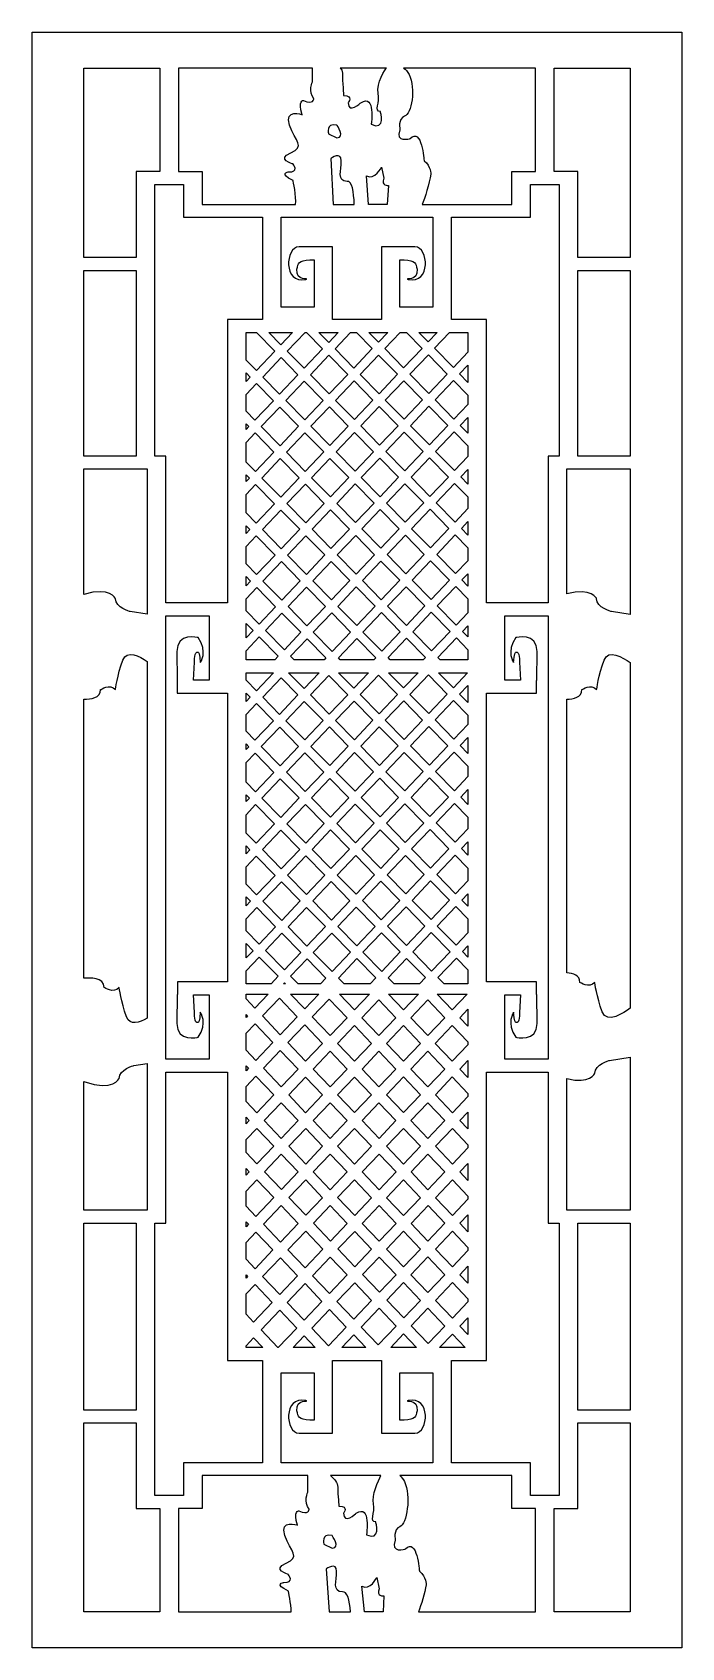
# Model space of a CAD drawing. Header units: centimetres. Extents: x -1.74 to 1.74, y -4.33 to 4.33.
import ezdxf

# ---------------------------------------------------------------- set-up
doc = ezdxf.new("R2010")
doc.units = ezdxf.units.CM
doc.header["$MEASUREMENT"] = 0
doc.layers.add('Layer 1', color=7, linetype='Continuous')

msp = doc.modelspace()

# ---------------------------------------------------------------- linework, layer by layer
at = {"layer": 'Layer 1', "color": 177}
for points, knots in [([(1.46472, -4.33143), (1.46472, -4.33143), (1.74213, -4.33143), (1.74213, -4.33143), (1.74213, -4.33143), (1.74213, -4.33143), (1.74213, -4.13977), (1.74213, -4.13977), (1.74213, -4.13977), (1.74213, -4.13977), (1.74213, 4.13978), (1.74213, 4.13978), (1.74213, 4.13978), (1.74213, 4.13978), (1.74213, 4.33143), (1.74213, 4.33143), (1.74213, 4.33143), (1.74213, 4.33143), (1.46472, 4.33143), (1.46472, 4.33143), (1.46472, 4.33143), (1.46472, 4.33143), (-1.46472, 4.33143), (-1.46472, 4.33143), (-1.46472, 4.33143), (-1.46472, 4.33143), (-1.74213, 4.33143), (-1.74213, 4.33143), (-1.74213, 4.33143), (-1.74213, 4.33143), (-1.74213, 4.13978), (-1.74213, 4.13978), (-1.74213, 4.13978), (-1.74213, 4.13978), (-1.74213, -4.13977), (-1.74213, -4.13977), (-1.74213, -4.13977), (-1.74213, -4.13977), (-1.74213, -4.33143), (-1.74213, -4.33143), (-1.74213, -4.33143), (-1.74213, -4.33143), (-1.46472, -4.33143), (-1.46472, -4.33143), (-1.46472, -4.33143), (-1.46472, -4.33143), (1.46472, -4.33143), (1.46472, -4.33143)], [0, 0, 0, 0, 0.0769231, 0.0769231, 0.0769231, 0.0769231, 0.1538462, 0.1538462, 0.1538462, 0.1538462, 0.2307692, 0.2307692, 0.2307692, 0.2307692, 0.3076923, 0.3076923, 0.3076923, 0.3076923, 0.3846154, 0.3846154, 0.3846154, 0.3846154, 0.4615385, 0.4615385, 0.4615385, 0.4615385, 0.5384615, 0.5384615, 0.5384615, 0.5384615, 0.6153846, 0.6153846, 0.6153846, 0.6153846, 0.6923077, 0.6923077, 0.6923077, 0.6923077, 0.7692308, 0.7692308, 0.7692308, 0.7692308, 0.8461538, 0.8461538, 0.8461538, 0.8461538, 1, 1, 1, 1]), ([(-1.46472, 3.12318), (-1.46472, 3.12318), (-1.18436, 3.12318), (-1.18436, 3.12318), (-1.18436, 3.12318), (-1.18436, 3.12318), (-1.18436, 3.5152), (-1.18436, 3.5152), (-1.18436, 3.5152), (-1.18436, 3.5152), (-1.18436, 3.58419), (-1.18436, 3.58419), (-1.18436, 3.58419), (-1.18436, 3.58419), (-1.0845, 3.58419), (-1.0845, 3.58419), (-1.0845, 3.58419), (-1.0845, 3.58419), (-1.05728, 3.58419), (-1.05728, 3.58419), (-1.05728, 3.58419), (-1.05728, 3.58419), (-1.05728, 4.13978), (-1.05728, 4.13978), (-1.05728, 4.13978), (-1.05728, 4.13978), (-1.46472, 4.13978), (-1.46472, 4.13978), (-1.46472, 4.13978), (-1.46472, 4.13978), (-1.46472, 3.12318), (-1.46472, 3.12318)], [0, 0, 0, 0, 0.1111111, 0.1111111, 0.1111111, 0.1111111, 0.2222222, 0.2222222, 0.2222222, 0.2222222, 0.3333333, 0.3333333, 0.3333333, 0.3333333, 0.4444444, 0.4444444, 0.4444444, 0.4444444, 0.5555556, 0.5555556, 0.5555556, 0.5555556, 0.6666667, 0.6666667, 0.6666667, 0.6666667, 0.7777778, 0.7777778, 0.7777778, 0.7777778, 1, 1, 1, 1]), ([(-0.23838, 4.13978), (-0.23838, 4.13978), (-0.23838, 4.06869), (-0.23838, 4.06869), (-0.23838, 4.06869), (-0.23838, 4.06869), (-0.26305, 4.0133), (-0.23221, 3.97495), (-0.23221, 3.97495), (-0.23221, 3.97495), (-0.23221, 3.94086), (-0.28772, 3.96643), (-0.28772, 3.96643), (-0.28772, 3.96643), (-0.31855, 3.96643), (-0.29389, 3.88973), (-0.29389, 3.88973), (-0.29389, 3.88973), (-0.39256, 3.92382), (-0.36173, 3.83434), (-0.36173, 3.83434), (-0.33089, 3.74486), (-0.27538, 3.71929), (-0.35556, 3.68521), (-0.35556, 3.68521), (-0.43573, 3.65112), (-0.34322, 3.62555), (-0.34322, 3.62555), (-0.34322, 3.62555), (-0.34322, 3.62555), (-0.30622, 3.57868), (-0.36789, 3.58295), (-0.36789, 3.58295), (-0.36789, 3.58295), (-0.4234, 3.57442), (-0.34322, 3.53608), (-0.34322, 3.53608), (-0.34322, 3.53608), (-0.32378, 3.45104), (-0.32953, 3.40859), (-0.32953, 3.40859), (-0.32953, 3.40859), (-0.40645, 3.40859), (-0.40645, 3.40859), (-0.40645, 3.40859), (-0.40645, 3.40859), (-0.50632, 3.40859), (-0.50632, 3.40859), (-0.50632, 3.40859), (-0.50632, 3.40859), (-0.83032, 3.40859), (-0.83032, 3.40859), (-0.83032, 3.40859), (-0.83032, 3.40859), (-0.83032, 3.5152), (-0.83032, 3.5152), (-0.83032, 3.5152), (-0.83032, 3.5152), (-0.83032, 3.58419), (-0.83032, 3.58419), (-0.83032, 3.58419), (-0.83032, 3.58419), (-0.93019, 3.58419), (-0.93019, 3.58419), (-0.93019, 3.58419), (-0.93019, 3.58419), (-0.95741, 3.58419), (-0.95741, 3.58419), (-0.95741, 3.58419), (-0.95741, 3.58419), (-0.95741, 4.13978), (-0.95741, 4.13978), (-0.95741, 4.13978), (-0.95741, 4.13978), (-0.23838, 4.13978), (-0.23838, 4.13978)], [0, 0, 0, 0, 0.05, 0.05, 0.05, 0.05, 0.1, 0.1, 0.1, 0.1, 0.15, 0.15, 0.15, 0.15, 0.2, 0.2, 0.2, 0.2, 0.25, 0.25, 0.25, 0.25, 0.3, 0.3, 0.3, 0.3, 0.35, 0.35, 0.35, 0.35, 0.4, 0.4, 0.4, 0.4, 0.45, 0.45, 0.45, 0.45, 0.5, 0.5, 0.5, 0.5, 0.55, 0.55, 0.55, 0.55, 0.6, 0.6, 0.6, 0.6, 0.65, 0.65, 0.65, 0.65, 0.7, 0.7, 0.7, 0.7, 0.75, 0.75, 0.75, 0.75, 0.8, 0.8, 0.8, 0.8, 0.85, 0.85, 0.85, 0.85, 0.9, 0.9, 0.9, 0.9, 1, 1, 1, 1]), ([(0.15897, 4.13978), (0.15727, 4.13903), (0.15633, 4.13856), (0.15633, 4.13856), (0.15633, 4.13856), (0.15633, 4.13856), (0.10083, 4.05591), (0.11316, 4.00477), (0.11316, 4.00477), (0.1255, 3.95364), (0.08849, 3.90677), (0.1255, 3.90677), (0.1255, 3.90677), (0.1255, 3.90677), (0.15633, 3.80025), (0.07616, 3.8386), (0.07616, 3.8386), (0.07616, 3.8386), (0.10083, 4.00477), (0.02065, 3.95364), (0.02065, 3.95364), (0.02065, 3.95364), (-0.04719, 3.88973), (-0.04719, 3.95364), (-0.04719, 3.95364), (-0.04719, 3.95364), (-0.01635, 3.99199), (-0.07186, 3.99199), (-0.07186, 3.99199), (-0.07186, 3.99199), (-0.07803, 4.06612), (-0.07803, 4.11299), (-0.07803, 4.11299), (-0.07803, 4.12453), (-0.08289, 4.13322), (-0.09021, 4.13978), (-0.09021, 4.13978), (-0.09021, 4.13978), (0.15897, 4.13978), (0.15897, 4.13978)], [0, 0, 0, 0, 0.0909091, 0.0909091, 0.0909091, 0.0909091, 0.1818182, 0.1818182, 0.1818182, 0.1818182, 0.2727273, 0.2727273, 0.2727273, 0.2727273, 0.3636364, 0.3636364, 0.3636364, 0.3636364, 0.4545455, 0.4545455, 0.4545455, 0.4545455, 0.5454545, 0.5454545, 0.5454545, 0.5454545, 0.6363636, 0.6363636, 0.6363636, 0.6363636, 0.7272727, 0.7272727, 0.7272727, 0.7272727, 0.8181818, 0.8181818, 0.8181818, 0.8181818, 1, 1, 1, 1]), ([(0.35031, 3.40859), (0.36364, 3.44137), (0.38807, 3.5216), (0.39686, 3.57016), (0.39686, 3.57016), (0.39686, 3.57016), (0.39686, 3.61277), (0.35986, 3.6426), (0.35986, 3.6426), (0.35986, 3.6426), (0.34752, 3.82582), (0.28585, 3.7619), (0.28585, 3.7619), (0.28585, 3.7619), (0.1995, 3.73634), (0.23034, 3.80877), (0.23034, 3.80877), (0.23034, 3.80877), (0.21801, 3.86843), (0.25501, 3.88121), (0.25501, 3.88121), (0.29202, 3.89399), (0.31669, 4.02862), (0.27968, 4.10532), (0.27968, 4.10532), (0.27171, 4.12183), (0.26145, 4.13277), (0.25026, 4.13978), (0.25026, 4.13978), (0.25026, 4.13978), (0.95741, 4.13978), (0.95741, 4.13978), (0.95741, 4.13978), (0.95741, 4.13978), (0.95741, 3.58419), (0.95741, 3.58419), (0.95741, 3.58419), (0.95741, 3.58419), (0.93019, 3.58419), (0.93019, 3.58419), (0.93019, 3.58419), (0.93019, 3.58419), (0.83032, 3.58419), (0.83032, 3.58419), (0.83032, 3.58419), (0.83032, 3.58419), (0.83032, 3.5152), (0.83032, 3.5152), (0.83032, 3.5152), (0.83032, 3.5152), (0.83032, 3.40859), (0.83032, 3.40859), (0.83032, 3.40859), (0.83032, 3.40859), (0.5063, 3.40859), (0.5063, 3.40859), (0.5063, 3.40859), (0.5063, 3.40859), (0.40643, 3.40859), (0.40643, 3.40859), (0.40643, 3.40859), (0.40643, 3.40859), (0.35031, 3.40859), (0.35031, 3.40859)], [0, 0, 0, 0, 0.0588235, 0.0588235, 0.0588235, 0.0588235, 0.1176471, 0.1176471, 0.1176471, 0.1176471, 0.1764706, 0.1764706, 0.1764706, 0.1764706, 0.2352941, 0.2352941, 0.2352941, 0.2352941, 0.2941176, 0.2941176, 0.2941176, 0.2941176, 0.3529412, 0.3529412, 0.3529412, 0.3529412, 0.4117647, 0.4117647, 0.4117647, 0.4117647, 0.4705882, 0.4705882, 0.4705882, 0.4705882, 0.5294118, 0.5294118, 0.5294118, 0.5294118, 0.5882353, 0.5882353, 0.5882353, 0.5882353, 0.6470588, 0.6470588, 0.6470588, 0.6470588, 0.7058824, 0.7058824, 0.7058824, 0.7058824, 0.7647059, 0.7647059, 0.7647059, 0.7647059, 0.8235294, 0.8235294, 0.8235294, 0.8235294, 0.8823529, 0.8823529, 0.8823529, 0.8823529, 1, 1, 1, 1]), ([(1.05728, 4.13978), (1.05728, 4.13978), (1.05728, 3.58419), (1.05728, 3.58419), (1.05728, 3.58419), (1.05728, 3.58419), (1.08449, 3.58419), (1.08449, 3.58419), (1.08449, 3.58419), (1.08449, 3.58419), (1.18436, 3.58419), (1.18436, 3.58419), (1.18436, 3.58419), (1.18436, 3.58419), (1.18436, 3.5152), (1.18436, 3.5152), (1.18436, 3.5152), (1.18436, 3.5152), (1.18436, 3.12318), (1.18436, 3.12318), (1.18436, 3.12318), (1.18436, 3.12318), (1.46472, 3.12318), (1.46472, 3.12318), (1.46472, 3.12318), (1.46472, 3.12318), (1.46472, 4.13978), (1.46472, 4.13978), (1.46472, 4.13978), (1.46472, 4.13978), (1.05728, 4.13978), (1.05728, 4.13978)], [0, 0, 0, 0, 0.1111111, 0.1111111, 0.1111111, 0.1111111, 0.2222222, 0.2222222, 0.2222222, 0.2222222, 0.3333333, 0.3333333, 0.3333333, 0.3333333, 0.4444444, 0.4444444, 0.4444444, 0.4444444, 0.5555556, 0.5555556, 0.5555556, 0.5555556, 0.6666667, 0.6666667, 0.6666667, 0.6666667, 0.7777778, 0.7777778, 0.7777778, 0.7777778, 1, 1, 1, 1]), ([(-0.10886, 3.76616), (-0.10886, 3.76616), (-0.15203, 3.78747), (-0.15203, 3.78747), (-0.15203, 3.78747), (-0.15203, 3.78747), (-0.17054, 3.84712), (-0.10886, 3.83434), (-0.10886, 3.83434), (-0.10886, 3.83434), (-0.05952, 3.76616), (-0.10886, 3.76616)], [0, 0, 0, 0, 0.25, 0.25, 0.25, 0.25, 0.5, 0.5, 0.5, 0.5, 1, 1, 1, 1]), ([(-0.05336, 3.53181), (-0.02723, 3.53663), (-0.0167, 3.47483), (-0.01483, 3.40859), (-0.01483, 3.40859), (-0.01483, 3.40859), (-0.12769, 3.40859), (-0.12769, 3.40859), (-0.12769, 3.40859), (-0.12769, 3.40859), (-0.1397, 3.65538), (-0.1397, 3.65538), (-0.1397, 3.65538), (-0.1397, 3.65538), (-0.08419, 3.69373), (-0.08419, 3.6426), (-0.08419, 3.6426), (-0.08419, 3.59147), (-0.10886, 3.53181), (-0.05336, 3.53181)], [0, 0, 0, 0, 0.1666667, 0.1666667, 0.1666667, 0.1666667, 0.3333333, 0.3333333, 0.3333333, 0.3333333, 0.5, 0.5, 0.5, 0.5, 0.6666667, 0.6666667, 0.6666667, 0.6666667, 1, 1, 1, 1]), ([(0.144, 3.54886), (0.144, 3.54886), (0.13166, 3.60851), (0.13166, 3.60851), (0.13166, 3.60851), (0.13166, 3.60851), (0.09466, 3.53608), (0.05149, 3.56164), (0.05149, 3.56164), (0.05149, 3.56164), (0.06155, 3.40859), (0.06155, 3.40859), (0.06155, 3.40859), (0.06155, 3.40859), (0.16122, 3.40859), (0.16122, 3.40859), (0.16122, 3.40859), (0.16122, 3.40859), (0.16867, 3.51051), (0.16867, 3.51051), (0.16867, 3.51051), (0.16867, 3.51051), (0.1255, 3.50625), (0.144, 3.54886)], [0, 0, 0, 0, 0.1428571, 0.1428571, 0.1428571, 0.1428571, 0.2857143, 0.2857143, 0.2857143, 0.2857143, 0.4285714, 0.4285714, 0.4285714, 0.4285714, 0.5714286, 0.5714286, 0.5714286, 0.5714286, 0.7142857, 0.7142857, 0.7142857, 0.7142857, 1, 1, 1, 1]), ([(-0.69479, 2.79069), (-0.69479, 2.79069), (-0.50632, 2.79069), (-0.50632, 2.79069), (-0.50632, 2.79069), (-0.50632, 2.79069), (-0.50632, 3.33959), (-0.50632, 3.33959), (-0.50632, 3.33959), (-0.50632, 3.33959), (-0.83032, 3.33959), (-0.83032, 3.33959), (-0.83032, 3.33959), (-0.83032, 3.33959), (-0.87639, 3.33959), (-0.87639, 3.33959), (-0.87639, 3.33959), (-0.87639, 3.33959), (-0.93019, 3.33959), (-0.93019, 3.33959), (-0.93019, 3.33959), (-0.93019, 3.33959), (-0.93019, 3.5152), (-0.93019, 3.5152), (-0.93019, 3.5152), (-0.93019, 3.5152), (-0.95741, 3.5152), (-0.95741, 3.5152), (-0.95741, 3.5152), (-0.95741, 3.5152), (-1.05728, 3.5152), (-1.05728, 3.5152), (-1.05728, 3.5152), (-1.05728, 3.5152), (-1.0845, 3.5152), (-1.0845, 3.5152), (-1.0845, 3.5152), (-1.0845, 3.5152), (-1.0845, 2.05876), (-1.0845, 2.05876), (-1.0845, 2.05876), (-1.0845, 2.05876), (-1.02572, 2.05876), (-1.02572, 2.05876), (-1.02572, 2.05876), (-1.02572, 2.05876), (-1.02572, 1.98976), (-1.02572, 1.98976), (-1.02572, 1.98976), (-1.02572, 1.98976), (-1.02572, 1.27164), (-1.02572, 1.27164), (-1.02572, 1.27164), (-1.02572, 1.27164), (-0.69479, 1.27164), (-0.69479, 1.27164), (-0.69479, 1.27164), (-0.69479, 1.27164), (-0.69479, 2.79069), (-0.69479, 2.79069)], [0, 0, 0, 0, 0.0625, 0.0625, 0.0625, 0.0625, 0.125, 0.125, 0.125, 0.125, 0.1875, 0.1875, 0.1875, 0.1875, 0.25, 0.25, 0.25, 0.25, 0.3125, 0.3125, 0.3125, 0.3125, 0.375, 0.375, 0.375, 0.375, 0.4375, 0.4375, 0.4375, 0.4375, 0.5, 0.5, 0.5, 0.5, 0.5625, 0.5625, 0.5625, 0.5625, 0.625, 0.625, 0.625, 0.625, 0.6875, 0.6875, 0.6875, 0.6875, 0.75, 0.75, 0.75, 0.75, 0.8125, 0.8125, 0.8125, 0.8125, 0.875, 0.875, 0.875, 0.875, 1, 1, 1, 1]), ([(0.5063, 2.79069), (0.5063, 2.79069), (0.69479, 2.79069), (0.69479, 2.79069), (0.69479, 2.79069), (0.69479, 2.79069), (0.69479, 1.27164), (0.69479, 1.27164), (0.69479, 1.27164), (0.69479, 1.27164), (1.02572, 1.27164), (1.02572, 1.27164), (1.02572, 1.27164), (1.02572, 1.27164), (1.02572, 1.98976), (1.02572, 1.98976), (1.02572, 1.98976), (1.02572, 1.98976), (1.02572, 2.05876), (1.02572, 2.05876), (1.02572, 2.05876), (1.02572, 2.05876), (1.08449, 2.05876), (1.08449, 2.05876), (1.08449, 2.05876), (1.08449, 2.05876), (1.08449, 3.5152), (1.08449, 3.5152), (1.08449, 3.5152), (1.08449, 3.5152), (1.05728, 3.5152), (1.05728, 3.5152), (1.05728, 3.5152), (1.05728, 3.5152), (0.95741, 3.5152), (0.95741, 3.5152), (0.95741, 3.5152), (0.95741, 3.5152), (0.93019, 3.5152), (0.93019, 3.5152), (0.93019, 3.5152), (0.93019, 3.5152), (0.93019, 3.33959), (0.93019, 3.33959), (0.93019, 3.33959), (0.93019, 3.33959), (0.8974, 3.33959), (0.8974, 3.33959), (0.8974, 3.33959), (0.8974, 3.33959), (0.83032, 3.33959), (0.83032, 3.33959), (0.83032, 3.33959), (0.83032, 3.33959), (0.5063, 3.33959), (0.5063, 3.33959), (0.5063, 3.33959), (0.5063, 3.33959), (0.5063, 2.79069), (0.5063, 2.79069)], [0, 0, 0, 0, 0.0625, 0.0625, 0.0625, 0.0625, 0.125, 0.125, 0.125, 0.125, 0.1875, 0.1875, 0.1875, 0.1875, 0.25, 0.25, 0.25, 0.25, 0.3125, 0.3125, 0.3125, 0.3125, 0.375, 0.375, 0.375, 0.375, 0.4375, 0.4375, 0.4375, 0.4375, 0.5, 0.5, 0.5, 0.5, 0.5625, 0.5625, 0.5625, 0.5625, 0.625, 0.625, 0.625, 0.625, 0.6875, 0.6875, 0.6875, 0.6875, 0.75, 0.75, 0.75, 0.75, 0.8125, 0.8125, 0.8125, 0.8125, 0.875, 0.875, 0.875, 0.875, 1, 1, 1, 1]), ([(-0.13069, 2.79069), (-0.13069, 2.79069), (0.13068, 2.79069), (0.13068, 2.79069), (0.13068, 2.79069), (0.13068, 2.79069), (0.13068, 3.1806), (0.13068, 3.1806), (0.13068, 3.1806), (0.13068, 3.1806), (0.16875, 3.1806), (0.16875, 3.1806), (0.16875, 3.1806), (0.16875, 3.1806), (0.31045, 3.18061), (0.31045, 3.18061), (0.31045, 3.18061), (0.38567, 3.18165), (0.39833, 2.97917), (0.27372, 3.00587), (0.27372, 3.00587), (0.25238, 3.01592), (0.32945, 2.99328), (0.32265, 3.06084), (0.32265, 3.06084), (0.31544, 3.09534), (0.31386, 3.10646), (0.25357, 3.11161), (0.25357, 3.11161), (0.25357, 3.11161), (0.23054, 3.11161), (0.23054, 3.11161), (0.23054, 3.11161), (0.23054, 3.11161), (0.23055, 2.85799), (0.23055, 2.85799), (0.23055, 2.85799), (0.23055, 2.85799), (0.40643, 2.85799), (0.40643, 2.85799), (0.40643, 2.85799), (0.40643, 2.85799), (0.40643, 3.33959), (0.40643, 3.33959), (0.40643, 3.33959), (0.40643, 3.33959), (-0.40645, 3.33959), (-0.40645, 3.33959), (-0.40645, 3.33959), (-0.40645, 3.33959), (-0.40645, 2.85799), (-0.40645, 2.85799), (-0.40645, 2.85799), (-0.40645, 2.85799), (-0.23056, 2.85799), (-0.23056, 2.85799), (-0.23056, 2.85799), (-0.23056, 2.85799), (-0.23056, 3.11161), (-0.23056, 3.11161), (-0.23056, 3.11161), (-0.23056, 3.11161), (-0.25358, 3.11161), (-0.25358, 3.11161), (-0.25358, 3.11161), (-0.31388, 3.10646), (-0.31546, 3.09534), (-0.32267, 3.06084), (-0.32267, 3.06084), (-0.32947, 2.99328), (-0.2524, 3.01592), (-0.27374, 3.00587), (-0.27374, 3.00587), (-0.39835, 2.97917), (-0.38569, 3.18165), (-0.31047, 3.18061), (-0.31047, 3.18061), (-0.31047, 3.18061), (-0.16876, 3.1806), (-0.16876, 3.1806), (-0.16876, 3.1806), (-0.16876, 3.1806), (-0.13069, 3.1806), (-0.13069, 3.1806), (-0.13069, 3.1806), (-0.13069, 3.1806), (-0.13069, 2.79069), (-0.13069, 2.79069)], [0, 0, 0, 0, 0.0434783, 0.0434783, 0.0434783, 0.0434783, 0.0869565, 0.0869565, 0.0869565, 0.0869565, 0.1304348, 0.1304348, 0.1304348, 0.1304348, 0.173913, 0.173913, 0.173913, 0.173913, 0.2173913, 0.2173913, 0.2173913, 0.2173913, 0.2608696, 0.2608696, 0.2608696, 0.2608696, 0.3043478, 0.3043478, 0.3043478, 0.3043478, 0.3478261, 0.3478261, 0.3478261, 0.3478261, 0.3913043, 0.3913043, 0.3913043, 0.3913043, 0.4347826, 0.4347826, 0.4347826, 0.4347826, 0.4782609, 0.4782609, 0.4782609, 0.4782609, 0.5217391, 0.5217391, 0.5217391, 0.5217391, 0.5652174, 0.5652174, 0.5652174, 0.5652174, 0.6086957, 0.6086957, 0.6086957, 0.6086957, 0.6521739, 0.6521739, 0.6521739, 0.6521739, 0.6956522, 0.6956522, 0.6956522, 0.6956522, 0.7391304, 0.7391304, 0.7391304, 0.7391304, 0.7826087, 0.7826087, 0.7826087, 0.7826087, 0.826087, 0.826087, 0.826087, 0.826087, 0.8695652, 0.8695652, 0.8695652, 0.8695652, 0.9130435, 0.9130435, 0.9130435, 0.9130435, 1, 1, 1, 1]), ([(-1.46472, 2.05876), (-1.46472, 2.05876), (-1.18436, 2.05876), (-1.18436, 2.05876), (-1.18436, 2.05876), (-1.18436, 2.05876), (-1.18436, 3.05418), (-1.18436, 3.05418), (-1.18436, 3.05418), (-1.18436, 3.05418), (-1.46472, 3.05418), (-1.46472, 3.05418), (-1.46472, 3.05418), (-1.46472, 3.05418), (-1.46472, 2.05876), (-1.46472, 2.05876)], [0, 0, 0, 0, 0.2, 0.2, 0.2, 0.2, 0.4, 0.4, 0.4, 0.4, 0.6, 0.6, 0.6, 0.6, 1, 1, 1, 1]), ([(1.46472, 3.05418), (1.46472, 3.05418), (1.18436, 3.05418), (1.18436, 3.05418), (1.18436, 3.05418), (1.18436, 3.05418), (1.18436, 2.05876), (1.18436, 2.05876), (1.18436, 2.05876), (1.18436, 2.05876), (1.46472, 2.05876), (1.46472, 2.05876), (1.46472, 2.05876), (1.46472, 2.05876), (1.46472, 3.05418), (1.46472, 3.05418)], [0, 0, 0, 0, 0.2, 0.2, 0.2, 0.2, 0.4, 0.4, 0.4, 0.4, 0.6, 0.6, 0.6, 0.6, 1, 1, 1, 1]), ([(-0.59493, 2.57319), (-0.59493, 2.57319), (-0.53982, 2.51709), (-0.53982, 2.51709), (-0.53982, 2.51709), (-0.53982, 2.51709), (-0.44087, 2.6212), (-0.44087, 2.6212), (-0.44087, 2.6212), (-0.44087, 2.6212), (-0.53958, 2.7217), (-0.53958, 2.7217), (-0.53958, 2.7217), (-0.53958, 2.7217), (-0.59493, 2.7217), (-0.59493, 2.7217), (-0.59493, 2.7217), (-0.59493, 2.7217), (-0.59493, 2.57319), (-0.59493, 2.57319)], [0, 0, 0, 0, 0.1666667, 0.1666667, 0.1666667, 0.1666667, 0.3333333, 0.3333333, 0.3333333, 0.3333333, 0.5, 0.5, 0.5, 0.5, 0.6666667, 0.6666667, 0.6666667, 0.6666667, 1, 1, 1, 1]), ([(-0.47254, 2.7217), (-0.47254, 2.7217), (-0.4079, 2.65589), (-0.4079, 2.65589), (-0.4079, 2.65589), (-0.4079, 2.65589), (-0.34536, 2.7217), (-0.34536, 2.7217), (-0.34536, 2.7217), (-0.34536, 2.7217), (-0.47254, 2.7217), (-0.47254, 2.7217)], [0, 0, 0, 0, 0.25, 0.25, 0.25, 0.25, 0.5, 0.5, 0.5, 0.5, 1, 1, 1, 1]), ([(-0.37416, 2.62155), (-0.37416, 2.62155), (-0.28367, 2.52942), (-0.28367, 2.52942), (-0.28367, 2.52942), (-0.28367, 2.52942), (-0.18472, 2.63354), (-0.18472, 2.63354), (-0.18472, 2.63354), (-0.18472, 2.63354), (-0.27131, 2.7217), (-0.27131, 2.7217), (-0.27131, 2.7217), (-0.27131, 2.7217), (-0.27899, 2.7217), (-0.27899, 2.7217), (-0.27899, 2.7217), (-0.27899, 2.7217), (-0.37416, 2.62155), (-0.37416, 2.62155)], [0, 0, 0, 0, 0.1666667, 0.1666667, 0.1666667, 0.1666667, 0.3333333, 0.3333333, 0.3333333, 0.3333333, 0.5, 0.5, 0.5, 0.5, 0.6666667, 0.6666667, 0.6666667, 0.6666667, 1, 1, 1, 1]), ([(-0.20426, 2.7217), (-0.20426, 2.7217), (-0.15175, 2.66823), (-0.15175, 2.66823), (-0.15175, 2.66823), (-0.15175, 2.66823), (-0.10094, 2.7217), (-0.10094, 2.7217), (-0.10094, 2.7217), (-0.10094, 2.7217), (-0.20426, 2.7217), (-0.20426, 2.7217)], [0, 0, 0, 0, 0.25, 0.25, 0.25, 0.25, 0.5, 0.5, 0.5, 0.5, 1, 1, 1, 1]), ([(-0.11801, 2.63389), (-0.11801, 2.63389), (-0.01678, 2.53083), (-0.01678, 2.53083), (-0.01678, 2.53083), (-0.01678, 2.53083), (0.08217, 2.63494), (0.08217, 2.63494), (0.08217, 2.63494), (0.08217, 2.63494), (-0.00304, 2.7217), (-0.00304, 2.7217), (-0.00304, 2.7217), (-0.00304, 2.7217), (-0.03456, 2.7217), (-0.03456, 2.7217), (-0.03456, 2.7217), (-0.03456, 2.7217), (-0.11801, 2.63389), (-0.11801, 2.63389)], [0, 0, 0, 0, 0.1666667, 0.1666667, 0.1666667, 0.1666667, 0.3333333, 0.3333333, 0.3333333, 0.3333333, 0.5, 0.5, 0.5, 0.5, 0.6666667, 0.6666667, 0.6666667, 0.6666667, 1, 1, 1, 1]), ([(0.06401, 2.7217), (0.06401, 2.7217), (0.11514, 2.66964), (0.11514, 2.66964), (0.11514, 2.66964), (0.11514, 2.66964), (0.16462, 2.7217), (0.16462, 2.7217), (0.16462, 2.7217), (0.16462, 2.7217), (0.06401, 2.7217), (0.06401, 2.7217)], [0, 0, 0, 0, 0.25, 0.25, 0.25, 0.25, 0.5, 0.5, 0.5, 0.5, 1, 1, 1, 1]), ([(0.14888, 2.63529), (0.14888, 2.63529), (0.25011, 2.53223), (0.25011, 2.53223), (0.25011, 2.53223), (0.25011, 2.53223), (0.34906, 2.63635), (0.34906, 2.63635), (0.34906, 2.63635), (0.34906, 2.63635), (0.26523, 2.7217), (0.26523, 2.7217), (0.26523, 2.7217), (0.26523, 2.7217), (0.231, 2.7217), (0.231, 2.7217), (0.231, 2.7217), (0.231, 2.7217), (0.14888, 2.63529), (0.14888, 2.63529)], [0, 0, 0, 0, 0.1666667, 0.1666667, 0.1666667, 0.1666667, 0.3333333, 0.3333333, 0.3333333, 0.3333333, 0.5, 0.5, 0.5, 0.5, 0.6666667, 0.6666667, 0.6666667, 0.6666667, 1, 1, 1, 1]), ([(0.33228, 2.7217), (0.33228, 2.7217), (0.38204, 2.67104), (0.38204, 2.67104), (0.38204, 2.67104), (0.38204, 2.67104), (0.43018, 2.7217), (0.43018, 2.7217), (0.43018, 2.7217), (0.43018, 2.7217), (0.33228, 2.7217), (0.33228, 2.7217)], [0, 0, 0, 0, 0.25, 0.25, 0.25, 0.25, 0.5, 0.5, 0.5, 0.5, 1, 1, 1, 1]), ([(0.49655, 2.7217), (0.49655, 2.7217), (0.41577, 2.6367), (0.41577, 2.6367), (0.41577, 2.6367), (0.41577, 2.6367), (0.51701, 2.53364), (0.51701, 2.53364), (0.51701, 2.53364), (0.51701, 2.53364), (0.59493, 2.61562), (0.59493, 2.61562), (0.59493, 2.61562), (0.59493, 2.61562), (0.59493, 2.7217), (0.59493, 2.7217), (0.59493, 2.7217), (0.59493, 2.7217), (0.49655, 2.7217), (0.49655, 2.7217)], [0, 0, 0, 0, 0.1666667, 0.1666667, 0.1666667, 0.1666667, 0.3333333, 0.3333333, 0.3333333, 0.3333333, 0.5, 0.5, 0.5, 0.5, 0.6666667, 0.6666667, 0.6666667, 0.6666667, 1, 1, 1, 1]), ([(-0.24994, 2.49508), (-0.24994, 2.49508), (-0.1487, 2.39202), (-0.1487, 2.39202), (-0.1487, 2.39202), (-0.1487, 2.39202), (-0.04975, 2.49614), (-0.04975, 2.49614), (-0.04975, 2.49614), (-0.04975, 2.49614), (-0.15098, 2.5992), (-0.15098, 2.5992), (-0.15098, 2.5992), (-0.15098, 2.5992), (-0.24994, 2.49508), (-0.24994, 2.49508)], [0, 0, 0, 0, 0.2, 0.2, 0.2, 0.2, 0.4, 0.4, 0.4, 0.4, 0.6, 0.6, 0.6, 0.6, 1, 1, 1, 1]), ([(0.01696, 2.49649), (0.01696, 2.49649), (0.11819, 2.39342), (0.11819, 2.39342), (0.11819, 2.39342), (0.11819, 2.39342), (0.21714, 2.49754), (0.21714, 2.49754), (0.21714, 2.49754), (0.21714, 2.49754), (0.11591, 2.6006), (0.11591, 2.6006), (0.11591, 2.6006), (0.11591, 2.6006), (0.01696, 2.49649), (0.01696, 2.49649)], [0, 0, 0, 0, 0.2, 0.2, 0.2, 0.2, 0.4, 0.4, 0.4, 0.4, 0.6, 0.6, 0.6, 0.6, 1, 1, 1, 1]), ([(0.28385, 2.49789), (0.28385, 2.49789), (0.38508, 2.39483), (0.38508, 2.39483), (0.38508, 2.39483), (0.38508, 2.39483), (0.48403, 2.49894), (0.48403, 2.49894), (0.48403, 2.49894), (0.48403, 2.49894), (0.3828, 2.60201), (0.3828, 2.60201), (0.3828, 2.60201), (0.3828, 2.60201), (0.28385, 2.49789), (0.28385, 2.49789)], [0, 0, 0, 0, 0.2, 0.2, 0.2, 0.2, 0.4, 0.4, 0.4, 0.4, 0.6, 0.6, 0.6, 0.6, 1, 1, 1, 1]), ([(-0.50608, 2.48274), (-0.50608, 2.48274), (-0.41559, 2.39062), (-0.41559, 2.39062), (-0.41559, 2.39062), (-0.41559, 2.39062), (-0.31664, 2.49473), (-0.31664, 2.49473), (-0.31664, 2.49473), (-0.31664, 2.49473), (-0.40713, 2.58686), (-0.40713, 2.58686), (-0.40713, 2.58686), (-0.40713, 2.58686), (-0.50608, 2.48274), (-0.50608, 2.48274)], [0, 0, 0, 0, 0.2, 0.2, 0.2, 0.2, 0.4, 0.4, 0.4, 0.4, 0.6, 0.6, 0.6, 0.6, 1, 1, 1, 1]), ([(0.59493, 2.54579), (0.59493, 2.54579), (0.55074, 2.49929), (0.55074, 2.49929), (0.55074, 2.49929), (0.55074, 2.49929), (0.59493, 2.45431), (0.59493, 2.45431), (0.59493, 2.45431), (0.59493, 2.45431), (0.59493, 2.54579), (0.59493, 2.54579)], [0, 0, 0, 0, 0.25, 0.25, 0.25, 0.25, 0.5, 0.5, 0.5, 0.5, 1, 1, 1, 1]), ([(-0.59493, 2.4591), (-0.59493, 2.4591), (-0.57279, 2.48239), (-0.57279, 2.48239), (-0.57279, 2.48239), (-0.57279, 2.48239), (-0.59493, 2.50493), (-0.59493, 2.50493), (-0.59493, 2.50493), (-0.59493, 2.50493), (-0.59493, 2.4591), (-0.59493, 2.4591)], [0, 0, 0, 0, 0.25, 0.25, 0.25, 0.25, 0.5, 0.5, 0.5, 0.5, 1, 1, 1, 1]), ([(-0.59493, 2.30007), (-0.59493, 2.30007), (-0.54751, 2.25181), (-0.54751, 2.25181), (-0.54751, 2.25181), (-0.54751, 2.25181), (-0.44856, 2.35592), (-0.44856, 2.35592), (-0.44856, 2.35592), (-0.44856, 2.35592), (-0.53906, 2.44805), (-0.53906, 2.44805), (-0.53906, 2.44805), (-0.53906, 2.44805), (-0.59493, 2.38926), (-0.59493, 2.38926), (-0.59493, 2.38926), (-0.59493, 2.38926), (-0.59493, 2.30007), (-0.59493, 2.30007)], [0, 0, 0, 0, 0.1666667, 0.1666667, 0.1666667, 0.1666667, 0.3333333, 0.3333333, 0.3333333, 0.3333333, 0.5, 0.5, 0.5, 0.5, 0.6666667, 0.6666667, 0.6666667, 0.6666667, 1, 1, 1, 1]), ([(-0.38186, 2.35627), (-0.38186, 2.35627), (-0.28062, 2.25321), (-0.28062, 2.25321), (-0.28062, 2.25321), (-0.28062, 2.25321), (-0.18167, 2.35733), (-0.18167, 2.35733), (-0.18167, 2.35733), (-0.18167, 2.35733), (-0.28291, 2.46039), (-0.28291, 2.46039), (-0.28291, 2.46039), (-0.28291, 2.46039), (-0.38186, 2.35627), (-0.38186, 2.35627)], [0, 0, 0, 0, 0.2, 0.2, 0.2, 0.2, 0.4, 0.4, 0.4, 0.4, 0.6, 0.6, 0.6, 0.6, 1, 1, 1, 1]), ([(-0.11497, 2.35767), (-0.11497, 2.35767), (-0.01373, 2.25461), (-0.01373, 2.25461), (-0.01373, 2.25461), (-0.01373, 2.25461), (0.08522, 2.35873), (0.08522, 2.35873), (0.08522, 2.35873), (0.08522, 2.35873), (-0.01602, 2.46179), (-0.01602, 2.46179), (-0.01602, 2.46179), (-0.01602, 2.46179), (-0.11497, 2.35767), (-0.11497, 2.35767)], [0, 0, 0, 0, 0.2, 0.2, 0.2, 0.2, 0.4, 0.4, 0.4, 0.4, 0.6, 0.6, 0.6, 0.6, 1, 1, 1, 1]), ([(0.15193, 2.35908), (0.15193, 2.35908), (0.25316, 2.25602), (0.25316, 2.25602), (0.25316, 2.25602), (0.25316, 2.25602), (0.35211, 2.36013), (0.35211, 2.36013), (0.35211, 2.36013), (0.35211, 2.36013), (0.25087, 2.4632), (0.25087, 2.4632), (0.25087, 2.4632), (0.25087, 2.4632), (0.15193, 2.35908), (0.15193, 2.35908)], [0, 0, 0, 0, 0.2, 0.2, 0.2, 0.2, 0.4, 0.4, 0.4, 0.4, 0.6, 0.6, 0.6, 0.6, 1, 1, 1, 1]), ([(0.41882, 2.36048), (0.41882, 2.36048), (0.52005, 2.25742), (0.52005, 2.25742), (0.52005, 2.25742), (0.52005, 2.25742), (0.59493, 2.33621), (0.59493, 2.33621), (0.59493, 2.33621), (0.59493, 2.33621), (0.59493, 2.38605), (0.59493, 2.38605), (0.59493, 2.38605), (0.59493, 2.38605), (0.51777, 2.4646), (0.51777, 2.4646), (0.51777, 2.4646), (0.51777, 2.4646), (0.41882, 2.36048), (0.41882, 2.36048)], [0, 0, 0, 0, 0.1666667, 0.1666667, 0.1666667, 0.1666667, 0.3333333, 0.3333333, 0.3333333, 0.3333333, 0.5, 0.5, 0.5, 0.5, 0.6666667, 0.6666667, 0.6666667, 0.6666667, 1, 1, 1, 1]), ([(-0.51378, 2.21746), (-0.51378, 2.21746), (-0.41255, 2.1144), (-0.41255, 2.1144), (-0.41255, 2.1144), (-0.41255, 2.1144), (-0.3136, 2.21852), (-0.3136, 2.21852), (-0.3136, 2.21852), (-0.3136, 2.21852), (-0.41483, 2.32158), (-0.41483, 2.32158), (-0.41483, 2.32158), (-0.41483, 2.32158), (-0.51378, 2.21746), (-0.51378, 2.21746)], [0, 0, 0, 0, 0.2, 0.2, 0.2, 0.2, 0.4, 0.4, 0.4, 0.4, 0.6, 0.6, 0.6, 0.6, 1, 1, 1, 1]), ([(-0.24689, 2.21887), (-0.24689, 2.21887), (-0.14565, 2.1158), (-0.14565, 2.1158), (-0.14565, 2.1158), (-0.14565, 2.1158), (-0.0467, 2.21992), (-0.0467, 2.21992), (-0.0467, 2.21992), (-0.0467, 2.21992), (-0.14794, 2.32298), (-0.14794, 2.32298), (-0.14794, 2.32298), (-0.14794, 2.32298), (-0.24689, 2.21887), (-0.24689, 2.21887)], [0, 0, 0, 0, 0.2, 0.2, 0.2, 0.2, 0.4, 0.4, 0.4, 0.4, 0.6, 0.6, 0.6, 0.6, 1, 1, 1, 1]), ([(0.02, 2.22027), (0.02, 2.22027), (0.12124, 2.11721), (0.12124, 2.11721), (0.12124, 2.11721), (0.12124, 2.11721), (0.22019, 2.22133), (0.22019, 2.22133), (0.22019, 2.22133), (0.22019, 2.22133), (0.11895, 2.32439), (0.11895, 2.32439), (0.11895, 2.32439), (0.11895, 2.32439), (0.02, 2.22027), (0.02, 2.22027)], [0, 0, 0, 0, 0.2, 0.2, 0.2, 0.2, 0.4, 0.4, 0.4, 0.4, 0.6, 0.6, 0.6, 0.6, 1, 1, 1, 1]), ([(0.28689, 2.22168), (0.28689, 2.22168), (0.38813, 2.11861), (0.38813, 2.11861), (0.38813, 2.11861), (0.38813, 2.11861), (0.48708, 2.22273), (0.48708, 2.22273), (0.48708, 2.22273), (0.48708, 2.22273), (0.38585, 2.32579), (0.38585, 2.32579), (0.38585, 2.32579), (0.38585, 2.32579), (0.28689, 2.22168), (0.28689, 2.22168)], [0, 0, 0, 0, 0.2, 0.2, 0.2, 0.2, 0.4, 0.4, 0.4, 0.4, 0.6, 0.6, 0.6, 0.6, 1, 1, 1, 1]), ([(0.59493, 2.26637), (0.59493, 2.26637), (0.55378, 2.22308), (0.55378, 2.22308), (0.55378, 2.22308), (0.55378, 2.22308), (0.59493, 2.1812), (0.59493, 2.1812), (0.59493, 2.1812), (0.59493, 2.1812), (0.59493, 2.26637), (0.59493, 2.26637)], [0, 0, 0, 0, 0.25, 0.25, 0.25, 0.25, 0.5, 0.5, 0.5, 0.5, 1, 1, 1, 1]), ([(-0.59493, 2.20192), (-0.59493, 2.20192), (-0.58049, 2.21711), (-0.58049, 2.21711), (-0.58049, 2.21711), (-0.58049, 2.21711), (-0.59493, 2.23181), (-0.59493, 2.23181), (-0.59493, 2.23181), (-0.59493, 2.23181), (-0.59493, 2.20192), (-0.59493, 2.20192)], [0, 0, 0, 0, 0.25, 0.25, 0.25, 0.25, 0.5, 0.5, 0.5, 0.5, 1, 1, 1, 1]), ([(-0.59493, 2.02696), (-0.59493, 2.02696), (-0.54447, 1.97559), (-0.54447, 1.97559), (-0.54447, 1.97559), (-0.54447, 1.97559), (-0.44552, 2.07971), (-0.44552, 2.07971), (-0.44552, 2.07971), (-0.44552, 2.07971), (-0.54675, 2.18277), (-0.54675, 2.18277), (-0.54675, 2.18277), (-0.54675, 2.18277), (-0.59493, 2.13208), (-0.59493, 2.13208), (-0.59493, 2.13208), (-0.59493, 2.13208), (-0.59493, 2.02696), (-0.59493, 2.02696)], [0, 0, 0, 0, 0.1666667, 0.1666667, 0.1666667, 0.1666667, 0.3333333, 0.3333333, 0.3333333, 0.3333333, 0.5, 0.5, 0.5, 0.5, 0.6666667, 0.6666667, 0.6666667, 0.6666667, 1, 1, 1, 1]), ([(-0.37881, 2.08006), (-0.37881, 2.08006), (-0.27758, 1.97699), (-0.27758, 1.97699), (-0.27758, 1.97699), (-0.27758, 1.97699), (-0.17863, 2.08111), (-0.17863, 2.08111), (-0.17863, 2.08111), (-0.17863, 2.08111), (-0.27986, 2.18417), (-0.27986, 2.18417), (-0.27986, 2.18417), (-0.27986, 2.18417), (-0.37881, 2.08006), (-0.37881, 2.08006)], [0, 0, 0, 0, 0.2, 0.2, 0.2, 0.2, 0.4, 0.4, 0.4, 0.4, 0.6, 0.6, 0.6, 0.6, 1, 1, 1, 1]), ([(-0.11192, 2.08146), (-0.11192, 2.08146), (-0.01068, 1.9784), (-0.01068, 1.9784), (-0.01068, 1.9784), (-0.01068, 1.9784), (0.08827, 2.08252), (0.08827, 2.08252), (0.08827, 2.08252), (0.08827, 2.08252), (-0.01297, 2.18558), (-0.01297, 2.18558), (-0.01297, 2.18558), (-0.01297, 2.18558), (-0.11192, 2.08146), (-0.11192, 2.08146)], [0, 0, 0, 0, 0.2, 0.2, 0.2, 0.2, 0.4, 0.4, 0.4, 0.4, 0.6, 0.6, 0.6, 0.6, 1, 1, 1, 1]), ([(0.15497, 2.08286), (0.15497, 2.08286), (0.25621, 1.9798), (0.25621, 1.9798), (0.25621, 1.9798), (0.25621, 1.9798), (0.35516, 2.08392), (0.35516, 2.08392), (0.35516, 2.08392), (0.35516, 2.08392), (0.25392, 2.18698), (0.25392, 2.18698), (0.25392, 2.18698), (0.25392, 2.18698), (0.15497, 2.08286), (0.15497, 2.08286)], [0, 0, 0, 0, 0.2, 0.2, 0.2, 0.2, 0.4, 0.4, 0.4, 0.4, 0.6, 0.6, 0.6, 0.6, 1, 1, 1, 1]), ([(0.42186, 2.08427), (0.42186, 2.08427), (0.5231, 1.98121), (0.5231, 1.98121), (0.5231, 1.98121), (0.5231, 1.98121), (0.59493, 2.05679), (0.59493, 2.05679), (0.59493, 2.05679), (0.59493, 2.05679), (0.59493, 2.11294), (0.59493, 2.11294), (0.59493, 2.11294), (0.59493, 2.11294), (0.52081, 2.18839), (0.52081, 2.18839), (0.52081, 2.18839), (0.52081, 2.18839), (0.42186, 2.08427), (0.42186, 2.08427)], [0, 0, 0, 0, 0.1666667, 0.1666667, 0.1666667, 0.1666667, 0.3333333, 0.3333333, 0.3333333, 0.3333333, 0.5, 0.5, 0.5, 0.5, 0.6666667, 0.6666667, 0.6666667, 0.6666667, 1, 1, 1, 1]), ([(-0.51073, 1.94125), (-0.51073, 1.94125), (-0.4095, 1.83818), (-0.4095, 1.83818), (-0.4095, 1.83818), (-0.4095, 1.83818), (-0.31055, 1.9423), (-0.31055, 1.9423), (-0.31055, 1.9423), (-0.31055, 1.9423), (-0.41178, 2.04536), (-0.41178, 2.04536), (-0.41178, 2.04536), (-0.41178, 2.04536), (-0.51073, 1.94125), (-0.51073, 1.94125)], [0, 0, 0, 0, 0.2, 0.2, 0.2, 0.2, 0.4, 0.4, 0.4, 0.4, 0.6, 0.6, 0.6, 0.6, 1, 1, 1, 1]), ([(-0.24384, 1.94265), (-0.24384, 1.94265), (-0.14261, 1.83959), (-0.14261, 1.83959), (-0.14261, 1.83959), (-0.14261, 1.83959), (-0.04366, 1.94371), (-0.04366, 1.94371), (-0.04366, 1.94371), (-0.04366, 1.94371), (-0.14489, 2.04677), (-0.14489, 2.04677), (-0.14489, 2.04677), (-0.14489, 2.04677), (-0.24384, 1.94265), (-0.24384, 1.94265)], [0, 0, 0, 0, 0.2, 0.2, 0.2, 0.2, 0.4, 0.4, 0.4, 0.4, 0.6, 0.6, 0.6, 0.6, 1, 1, 1, 1]), ([(0.02305, 1.94406), (0.02305, 1.94406), (0.12428, 1.84099), (0.12428, 1.84099), (0.12428, 1.84099), (0.12428, 1.84099), (0.22324, 1.94511), (0.22324, 1.94511), (0.22324, 1.94511), (0.22324, 1.94511), (0.122, 2.04817), (0.122, 2.04817), (0.122, 2.04817), (0.122, 2.04817), (0.02305, 1.94406), (0.02305, 1.94406)], [0, 0, 0, 0, 0.2, 0.2, 0.2, 0.2, 0.4, 0.4, 0.4, 0.4, 0.6, 0.6, 0.6, 0.6, 1, 1, 1, 1]), ([(0.28994, 1.94546), (0.28994, 1.94546), (0.39117, 1.8424), (0.39117, 1.8424), (0.39117, 1.8424), (0.39117, 1.8424), (0.49013, 1.94651), (0.49013, 1.94651), (0.49013, 1.94651), (0.49013, 1.94651), (0.38889, 2.04958), (0.38889, 2.04958), (0.38889, 2.04958), (0.38889, 2.04958), (0.28994, 1.94546), (0.28994, 1.94546)], [0, 0, 0, 0, 0.2, 0.2, 0.2, 0.2, 0.4, 0.4, 0.4, 0.4, 0.6, 0.6, 0.6, 0.6, 1, 1, 1, 1]), ([(-1.46472, 1.31739), (-1.32232, 1.36), (-1.29613, 1.29366), (-1.29613, 1.29366), (-1.29613, 1.29366), (-1.29613, 1.24563), (-1.21669, 1.22505), (-1.21669, 1.22505), (-1.21669, 1.22505), (-1.21669, 1.22505), (-1.12559, 1.21053), (-1.12559, 1.21053), (-1.12559, 1.21053), (-1.12559, 1.21053), (-1.12559, 1.27164), (-1.12559, 1.27164), (-1.12559, 1.27164), (-1.12559, 1.27164), (-1.12559, 1.98976), (-1.12559, 1.98976), (-1.12559, 1.98976), (-1.12559, 1.98976), (-1.18436, 1.98976), (-1.18436, 1.98976), (-1.18436, 1.98976), (-1.18436, 1.98976), (-1.46472, 1.98976), (-1.46472, 1.98976), (-1.46472, 1.98976), (-1.46472, 1.98976), (-1.46472, 1.31739), (-1.46472, 1.31739)], [0, 0, 0, 0, 0.1111111, 0.1111111, 0.1111111, 0.1111111, 0.2222222, 0.2222222, 0.2222222, 0.2222222, 0.3333333, 0.3333333, 0.3333333, 0.3333333, 0.4444444, 0.4444444, 0.4444444, 0.4444444, 0.5555556, 0.5555556, 0.5555556, 0.5555556, 0.6666667, 0.6666667, 0.6666667, 0.6666667, 0.7777778, 0.7777778, 0.7777778, 0.7777778, 1, 1, 1, 1]), ([(-0.59493, 1.9225), (-0.59493, 1.9225), (-0.57744, 1.9409), (-0.57744, 1.9409), (-0.57744, 1.9409), (-0.57744, 1.9409), (-0.59493, 1.9587), (-0.59493, 1.9587), (-0.59493, 1.9587), (-0.59493, 1.9587), (-0.59493, 1.9225), (-0.59493, 1.9225)], [0, 0, 0, 0, 0.25, 0.25, 0.25, 0.25, 0.5, 0.5, 0.5, 0.5, 1, 1, 1, 1]), ([(-0.59493, 1.75385), (-0.59493, 1.75385), (-0.54142, 1.69938), (-0.54142, 1.69938), (-0.54142, 1.69938), (-0.54142, 1.69938), (-0.44247, 1.80349), (-0.44247, 1.80349), (-0.44247, 1.80349), (-0.44247, 1.80349), (-0.54371, 1.90655), (-0.54371, 1.90655), (-0.54371, 1.90655), (-0.54371, 1.90655), (-0.59493, 1.85266), (-0.59493, 1.85266), (-0.59493, 1.85266), (-0.59493, 1.85266), (-0.59493, 1.75385), (-0.59493, 1.75385)], [0, 0, 0, 0, 0.1666667, 0.1666667, 0.1666667, 0.1666667, 0.3333333, 0.3333333, 0.3333333, 0.3333333, 0.5, 0.5, 0.5, 0.5, 0.6666667, 0.6666667, 0.6666667, 0.6666667, 1, 1, 1, 1]), ([(-0.37577, 1.80384), (-0.37577, 1.80384), (-0.27453, 1.70078), (-0.27453, 1.70078), (-0.27453, 1.70078), (-0.27453, 1.70078), (-0.17558, 1.8049), (-0.17558, 1.8049), (-0.17558, 1.8049), (-0.17558, 1.8049), (-0.27682, 1.90796), (-0.27682, 1.90796), (-0.27682, 1.90796), (-0.27682, 1.90796), (-0.37577, 1.80384), (-0.37577, 1.80384)], [0, 0, 0, 0, 0.2, 0.2, 0.2, 0.2, 0.4, 0.4, 0.4, 0.4, 0.6, 0.6, 0.6, 0.6, 1, 1, 1, 1]), ([(-0.10887, 1.80525), (-0.10887, 1.80525), (-0.00764, 1.70218), (-0.00764, 1.70218), (-0.00764, 1.70218), (-0.00764, 1.70218), (0.09131, 1.8063), (0.09131, 1.8063), (0.09131, 1.8063), (0.09131, 1.8063), (-0.00992, 1.90936), (-0.00992, 1.90936), (-0.00992, 1.90936), (-0.00992, 1.90936), (-0.10887, 1.80525), (-0.10887, 1.80525)], [0, 0, 0, 0, 0.2, 0.2, 0.2, 0.2, 0.4, 0.4, 0.4, 0.4, 0.6, 0.6, 0.6, 0.6, 1, 1, 1, 1]), ([(0.15802, 1.80665), (0.15802, 1.80665), (0.25925, 1.70359), (0.25925, 1.70359), (0.25925, 1.70359), (0.25925, 1.70359), (0.3582, 1.80771), (0.3582, 1.80771), (0.3582, 1.80771), (0.3582, 1.80771), (0.25697, 1.91077), (0.25697, 1.91077), (0.25697, 1.91077), (0.25697, 1.91077), (0.15802, 1.80665), (0.15802, 1.80665)], [0, 0, 0, 0, 0.2, 0.2, 0.2, 0.2, 0.4, 0.4, 0.4, 0.4, 0.6, 0.6, 0.6, 0.6, 1, 1, 1, 1]), ([(0.42491, 1.80806), (0.42491, 1.80806), (0.52614, 1.70499), (0.52614, 1.70499), (0.52614, 1.70499), (0.52614, 1.70499), (0.59493, 1.77737), (0.59493, 1.77737), (0.59493, 1.77737), (0.59493, 1.77737), (0.59493, 1.83982), (0.59493, 1.83982), (0.59493, 1.83982), (0.59493, 1.83982), (0.52386, 1.91217), (0.52386, 1.91217), (0.52386, 1.91217), (0.52386, 1.91217), (0.42491, 1.80806), (0.42491, 1.80806)], [0, 0, 0, 0, 0.1666667, 0.1666667, 0.1666667, 0.1666667, 0.3333333, 0.3333333, 0.3333333, 0.3333333, 0.5, 0.5, 0.5, 0.5, 0.6666667, 0.6666667, 0.6666667, 0.6666667, 1, 1, 1, 1]), ([(0.59493, 1.98695), (0.59493, 1.98695), (0.55683, 1.94687), (0.55683, 1.94687), (0.55683, 1.94687), (0.55683, 1.94687), (0.59493, 1.90808), (0.59493, 1.90808), (0.59493, 1.90808), (0.59493, 1.90808), (0.59493, 1.98695), (0.59493, 1.98695)], [0, 0, 0, 0, 0.25, 0.25, 0.25, 0.25, 0.5, 0.5, 0.5, 0.5, 1, 1, 1, 1]), ([(1.46472, 1.98976), (1.46472, 1.98976), (1.18436, 1.98976), (1.18436, 1.98976), (1.18436, 1.98976), (1.18436, 1.98976), (1.12559, 1.98976), (1.12559, 1.98976), (1.12559, 1.98976), (1.12559, 1.98976), (1.12559, 1.31983), (1.12559, 1.31983), (1.12559, 1.31983), (1.26055, 1.35733), (1.2857, 1.29366), (1.2857, 1.29366), (1.2857, 1.29366), (1.2857, 1.24563), (1.36514, 1.22505), (1.36514, 1.22505), (1.36514, 1.22505), (1.36514, 1.22505), (1.46472, 1.20918), (1.46472, 1.20918), (1.46472, 1.20918), (1.46472, 1.20918), (1.46472, 1.98976), (1.46472, 1.98976)], [0, 0, 0, 0, 0.125, 0.125, 0.125, 0.125, 0.25, 0.25, 0.25, 0.25, 0.375, 0.375, 0.375, 0.375, 0.5, 0.5, 0.5, 0.5, 0.625, 0.625, 0.625, 0.625, 0.75, 0.75, 0.75, 0.75, 1, 1, 1, 1]), ([(-0.50769, 1.66503), (-0.50769, 1.66503), (-0.40645, 1.56197), (-0.40645, 1.56197), (-0.40645, 1.56197), (-0.40645, 1.56197), (-0.3075, 1.66609), (-0.3075, 1.66609), (-0.3075, 1.66609), (-0.3075, 1.66609), (-0.40874, 1.76915), (-0.40874, 1.76915), (-0.40874, 1.76915), (-0.40874, 1.76915), (-0.50769, 1.66503), (-0.50769, 1.66503)], [0, 0, 0, 0, 0.2, 0.2, 0.2, 0.2, 0.4, 0.4, 0.4, 0.4, 0.6, 0.6, 0.6, 0.6, 1, 1, 1, 1]), ([(-0.2408, 1.66644), (-0.2408, 1.66644), (-0.13956, 1.56337), (-0.13956, 1.56337), (-0.13956, 1.56337), (-0.13956, 1.56337), (-0.04061, 1.66749), (-0.04061, 1.66749), (-0.04061, 1.66749), (-0.04061, 1.66749), (-0.14185, 1.77055), (-0.14185, 1.77055), (-0.14185, 1.77055), (-0.14185, 1.77055), (-0.2408, 1.66644), (-0.2408, 1.66644)], [0, 0, 0, 0, 0.2, 0.2, 0.2, 0.2, 0.4, 0.4, 0.4, 0.4, 0.6, 0.6, 0.6, 0.6, 1, 1, 1, 1]), ([(0.02609, 1.66784), (0.02609, 1.66784), (0.12733, 1.56478), (0.12733, 1.56478), (0.12733, 1.56478), (0.12733, 1.56478), (0.22628, 1.6689), (0.22628, 1.6689), (0.22628, 1.6689), (0.22628, 1.6689), (0.12504, 1.77196), (0.12504, 1.77196), (0.12504, 1.77196), (0.12504, 1.77196), (0.02609, 1.66784), (0.02609, 1.66784)], [0, 0, 0, 0, 0.2, 0.2, 0.2, 0.2, 0.4, 0.4, 0.4, 0.4, 0.6, 0.6, 0.6, 0.6, 1, 1, 1, 1]), ([(0.29298, 1.66925), (0.29298, 1.66925), (0.39422, 1.56618), (0.39422, 1.56618), (0.39422, 1.56618), (0.39422, 1.56618), (0.49317, 1.6703), (0.49317, 1.6703), (0.49317, 1.6703), (0.49317, 1.6703), (0.39194, 1.77336), (0.39194, 1.77336), (0.39194, 1.77336), (0.39194, 1.77336), (0.29298, 1.66925), (0.29298, 1.66925)], [0, 0, 0, 0, 0.2, 0.2, 0.2, 0.2, 0.4, 0.4, 0.4, 0.4, 0.6, 0.6, 0.6, 0.6, 1, 1, 1, 1]), ([(-0.59493, 1.64308), (-0.59493, 1.64308), (-0.5744, 1.66468), (-0.5744, 1.66468), (-0.5744, 1.66468), (-0.5744, 1.66468), (-0.59493, 1.68558), (-0.59493, 1.68558), (-0.59493, 1.68558), (-0.59493, 1.68558), (-0.59493, 1.64308), (-0.59493, 1.64308)], [0, 0, 0, 0, 0.25, 0.25, 0.25, 0.25, 0.5, 0.5, 0.5, 0.5, 1, 1, 1, 1]), ([(0.59493, 1.70753), (0.59493, 1.70753), (0.55988, 1.67065), (0.55988, 1.67065), (0.55988, 1.67065), (0.55988, 1.67065), (0.59493, 1.63497), (0.59493, 1.63497), (0.59493, 1.63497), (0.59493, 1.63497), (0.59493, 1.70753), (0.59493, 1.70753)], [0, 0, 0, 0, 0.25, 0.25, 0.25, 0.25, 0.5, 0.5, 0.5, 0.5, 1, 1, 1, 1]), ([(-0.59493, 1.48073), (-0.59493, 1.48073), (-0.53838, 1.42316), (-0.53838, 1.42316), (-0.53838, 1.42316), (-0.53838, 1.42316), (-0.43943, 1.52728), (-0.43943, 1.52728), (-0.43943, 1.52728), (-0.43943, 1.52728), (-0.54066, 1.63034), (-0.54066, 1.63034), (-0.54066, 1.63034), (-0.54066, 1.63034), (-0.59493, 1.57324), (-0.59493, 1.57324), (-0.59493, 1.57324), (-0.59493, 1.57324), (-0.59493, 1.48073), (-0.59493, 1.48073)], [0, 0, 0, 0, 0.1666667, 0.1666667, 0.1666667, 0.1666667, 0.3333333, 0.3333333, 0.3333333, 0.3333333, 0.5, 0.5, 0.5, 0.5, 0.6666667, 0.6666667, 0.6666667, 0.6666667, 1, 1, 1, 1]), ([(-0.37272, 1.52763), (-0.37272, 1.52763), (-0.27148, 1.42457), (-0.27148, 1.42457), (-0.27148, 1.42457), (-0.27148, 1.42457), (-0.17253, 1.52868), (-0.17253, 1.52868), (-0.17253, 1.52868), (-0.17253, 1.52868), (-0.27377, 1.63174), (-0.27377, 1.63174), (-0.27377, 1.63174), (-0.27377, 1.63174), (-0.37272, 1.52763), (-0.37272, 1.52763)], [0, 0, 0, 0, 0.2, 0.2, 0.2, 0.2, 0.4, 0.4, 0.4, 0.4, 0.6, 0.6, 0.6, 0.6, 1, 1, 1, 1]), ([(-0.10583, 1.52903), (-0.10583, 1.52903), (-0.00459, 1.42597), (-0.00459, 1.42597), (-0.00459, 1.42597), (-0.00459, 1.42597), (0.09436, 1.53009), (0.09436, 1.53009), (0.09436, 1.53009), (0.09436, 1.53009), (-0.00688, 1.63315), (-0.00688, 1.63315), (-0.00688, 1.63315), (-0.00688, 1.63315), (-0.10583, 1.52903), (-0.10583, 1.52903)], [0, 0, 0, 0, 0.2, 0.2, 0.2, 0.2, 0.4, 0.4, 0.4, 0.4, 0.6, 0.6, 0.6, 0.6, 1, 1, 1, 1]), ([(0.16106, 1.53044), (0.16106, 1.53044), (0.2623, 1.42737), (0.2623, 1.42737), (0.2623, 1.42737), (0.2623, 1.42737), (0.36125, 1.53149), (0.36125, 1.53149), (0.36125, 1.53149), (0.36125, 1.53149), (0.26001, 1.63455), (0.26001, 1.63455), (0.26001, 1.63455), (0.26001, 1.63455), (0.16106, 1.53044), (0.16106, 1.53044)], [0, 0, 0, 0, 0.2, 0.2, 0.2, 0.2, 0.4, 0.4, 0.4, 0.4, 0.6, 0.6, 0.6, 0.6, 1, 1, 1, 1]), ([(0.42796, 1.53184), (0.42796, 1.53184), (0.52919, 1.42878), (0.52919, 1.42878), (0.52919, 1.42878), (0.52919, 1.42878), (0.59493, 1.49795), (0.59493, 1.49795), (0.59493, 1.49795), (0.59493, 1.49795), (0.59493, 1.56671), (0.59493, 1.56671), (0.59493, 1.56671), (0.59493, 1.56671), (0.5269, 1.63596), (0.5269, 1.63596), (0.5269, 1.63596), (0.5269, 1.63596), (0.42796, 1.53184), (0.42796, 1.53184)], [0, 0, 0, 0, 0.1666667, 0.1666667, 0.1666667, 0.1666667, 0.3333333, 0.3333333, 0.3333333, 0.3333333, 0.5, 0.5, 0.5, 0.5, 0.6666667, 0.6666667, 0.6666667, 0.6666667, 1, 1, 1, 1]), ([(-0.50464, 1.38882), (-0.50464, 1.38882), (-0.40341, 1.28576), (-0.40341, 1.28576), (-0.40341, 1.28576), (-0.40341, 1.28576), (-0.30446, 1.38987), (-0.30446, 1.38987), (-0.30446, 1.38987), (-0.30446, 1.38987), (-0.40569, 1.49293), (-0.40569, 1.49293), (-0.40569, 1.49293), (-0.40569, 1.49293), (-0.50464, 1.38882), (-0.50464, 1.38882)], [0, 0, 0, 0, 0.2, 0.2, 0.2, 0.2, 0.4, 0.4, 0.4, 0.4, 0.6, 0.6, 0.6, 0.6, 1, 1, 1, 1]), ([(-0.23775, 1.39022), (-0.23775, 1.39022), (-0.13651, 1.28716), (-0.13651, 1.28716), (-0.13651, 1.28716), (-0.13651, 1.28716), (-0.03757, 1.39128), (-0.03757, 1.39128), (-0.03757, 1.39128), (-0.03757, 1.39128), (-0.1388, 1.49434), (-0.1388, 1.49434), (-0.1388, 1.49434), (-0.1388, 1.49434), (-0.23775, 1.39022), (-0.23775, 1.39022)], [0, 0, 0, 0, 0.2, 0.2, 0.2, 0.2, 0.4, 0.4, 0.4, 0.4, 0.6, 0.6, 0.6, 0.6, 1, 1, 1, 1]), ([(0.02914, 1.39163), (0.02914, 1.39163), (0.13037, 1.28856), (0.13037, 1.28856), (0.13037, 1.28856), (0.13037, 1.28856), (0.22933, 1.39268), (0.22933, 1.39268), (0.22933, 1.39268), (0.22933, 1.39268), (0.12809, 1.49574), (0.12809, 1.49574), (0.12809, 1.49574), (0.12809, 1.49574), (0.02914, 1.39163), (0.02914, 1.39163)], [0, 0, 0, 0, 0.2, 0.2, 0.2, 0.2, 0.4, 0.4, 0.4, 0.4, 0.6, 0.6, 0.6, 0.6, 1, 1, 1, 1]), ([(0.29603, 1.39303), (0.29603, 1.39303), (0.39727, 1.28997), (0.39727, 1.28997), (0.39727, 1.28997), (0.39727, 1.28997), (0.49622, 1.39409), (0.49622, 1.39409), (0.49622, 1.39409), (0.49622, 1.39409), (0.39498, 1.49715), (0.39498, 1.49715), (0.39498, 1.49715), (0.39498, 1.49715), (0.29603, 1.39303), (0.29603, 1.39303)], [0, 0, 0, 0, 0.2, 0.2, 0.2, 0.2, 0.4, 0.4, 0.4, 0.4, 0.6, 0.6, 0.6, 0.6, 1, 1, 1, 1]), ([(-0.59493, 1.36366), (-0.59493, 1.36366), (-0.57135, 1.38847), (-0.57135, 1.38847), (-0.57135, 1.38847), (-0.57135, 1.38847), (-0.59493, 1.41247), (-0.59493, 1.41247), (-0.59493, 1.41247), (-0.59493, 1.41247), (-0.59493, 1.36366), (-0.59493, 1.36366)], [0, 0, 0, 0, 0.25, 0.25, 0.25, 0.25, 0.5, 0.5, 0.5, 0.5, 1, 1, 1, 1]), ([(0.59493, 1.42811), (0.59493, 1.42811), (0.56292, 1.39444), (0.56292, 1.39444), (0.56292, 1.39444), (0.56292, 1.39444), (0.59493, 1.36186), (0.59493, 1.36186), (0.59493, 1.36186), (0.59493, 1.36186), (0.59493, 1.42811), (0.59493, 1.42811)], [0, 0, 0, 0, 0.25, 0.25, 0.25, 0.25, 0.5, 0.5, 0.5, 0.5, 1, 1, 1, 1]), ([(-0.59493, 1.22935), (-0.59493, 1.22935), (-0.52483, 1.15799), (-0.52483, 1.15799), (-0.52483, 1.15799), (-0.52483, 1.15799), (-0.43638, 1.25106), (-0.43638, 1.25106), (-0.43638, 1.25106), (-0.43638, 1.25106), (-0.53762, 1.35412), (-0.53762, 1.35412), (-0.53762, 1.35412), (-0.53762, 1.35412), (-0.59493, 1.29382), (-0.59493, 1.29382), (-0.59493, 1.29382), (-0.59493, 1.29382), (-0.59493, 1.22935), (-0.59493, 1.22935)], [0, 0, 0, 0, 0.1666667, 0.1666667, 0.1666667, 0.1666667, 0.3333333, 0.3333333, 0.3333333, 0.3333333, 0.5, 0.5, 0.5, 0.5, 0.6666667, 0.6666667, 0.6666667, 0.6666667, 1, 1, 1, 1]), ([(-0.36967, 1.25141), (-0.36967, 1.25141), (-0.26844, 1.14835), (-0.26844, 1.14835), (-0.26844, 1.14835), (-0.26844, 1.14835), (-0.16949, 1.25247), (-0.16949, 1.25247), (-0.16949, 1.25247), (-0.16949, 1.25247), (-0.27072, 1.35553), (-0.27072, 1.35553), (-0.27072, 1.35553), (-0.27072, 1.35553), (-0.36967, 1.25141), (-0.36967, 1.25141)], [0, 0, 0, 0, 0.2, 0.2, 0.2, 0.2, 0.4, 0.4, 0.4, 0.4, 0.6, 0.6, 0.6, 0.6, 1, 1, 1, 1]), ([(-0.10278, 1.25282), (-0.10278, 1.25282), (-0.00155, 1.14976), (-0.00155, 1.14976), (-0.00155, 1.14976), (-0.00155, 1.14976), (0.0974, 1.25387), (0.0974, 1.25387), (0.0974, 1.25387), (0.0974, 1.25387), (-0.00383, 1.35693), (-0.00383, 1.35693), (-0.00383, 1.35693), (-0.00383, 1.35693), (-0.10278, 1.25282), (-0.10278, 1.25282)], [0, 0, 0, 0, 0.2, 0.2, 0.2, 0.2, 0.4, 0.4, 0.4, 0.4, 0.6, 0.6, 0.6, 0.6, 1, 1, 1, 1]), ([(0.16411, 1.25422), (0.16411, 1.25422), (0.26534, 1.15116), (0.26534, 1.15116), (0.26534, 1.15116), (0.26534, 1.15116), (0.36429, 1.25528), (0.36429, 1.25528), (0.36429, 1.25528), (0.36429, 1.25528), (0.26306, 1.35834), (0.26306, 1.35834), (0.26306, 1.35834), (0.26306, 1.35834), (0.16411, 1.25422), (0.16411, 1.25422)], [0, 0, 0, 0, 0.2, 0.2, 0.2, 0.2, 0.4, 0.4, 0.4, 0.4, 0.6, 0.6, 0.6, 0.6, 1, 1, 1, 1]), ([(0.431, 1.25563), (0.431, 1.25563), (0.53224, 1.15257), (0.53224, 1.15257), (0.53224, 1.15257), (0.53224, 1.15257), (0.59493, 1.21853), (0.59493, 1.21853), (0.59493, 1.21853), (0.59493, 1.21853), (0.59493, 1.2936), (0.59493, 1.2936), (0.59493, 1.2936), (0.59493, 1.2936), (0.52995, 1.35975), (0.52995, 1.35975), (0.52995, 1.35975), (0.52995, 1.35975), (0.431, 1.25563), (0.431, 1.25563)], [0, 0, 0, 0, 0.1666667, 0.1666667, 0.1666667, 0.1666667, 0.3333333, 0.3333333, 0.3333333, 0.3333333, 0.5, 0.5, 0.5, 0.5, 0.6666667, 0.6666667, 0.6666667, 0.6666667, 1, 1, 1, 1]), ([(-0.4911, 1.12365), (-0.4911, 1.12365), (-0.38986, 1.02059), (-0.38986, 1.02059), (-0.38986, 1.02059), (-0.38986, 1.02059), (-0.30141, 1.11366), (-0.30141, 1.11366), (-0.30141, 1.11366), (-0.30141, 1.11366), (-0.40265, 1.21672), (-0.40265, 1.21672), (-0.40265, 1.21672), (-0.40265, 1.21672), (-0.4911, 1.12365), (-0.4911, 1.12365)], [0, 0, 0, 0, 0.2, 0.2, 0.2, 0.2, 0.4, 0.4, 0.4, 0.4, 0.6, 0.6, 0.6, 0.6, 1, 1, 1, 1]), ([(-0.23471, 1.11401), (-0.23471, 1.11401), (-0.13347, 1.01095), (-0.13347, 1.01095), (-0.13347, 1.01095), (-0.13347, 1.01095), (-0.03452, 1.11506), (-0.03452, 1.11506), (-0.03452, 1.11506), (-0.03452, 1.11506), (-0.13576, 1.21812), (-0.13576, 1.21812), (-0.13576, 1.21812), (-0.13576, 1.21812), (-0.23471, 1.11401), (-0.23471, 1.11401)], [0, 0, 0, 0, 0.2, 0.2, 0.2, 0.2, 0.4, 0.4, 0.4, 0.4, 0.6, 0.6, 0.6, 0.6, 1, 1, 1, 1]), ([(0.03219, 1.11542), (0.03219, 1.11542), (0.13342, 1.01235), (0.13342, 1.01235), (0.13342, 1.01235), (0.13342, 1.01235), (0.23237, 1.11647), (0.23237, 1.11647), (0.23237, 1.11647), (0.23237, 1.11647), (0.13114, 1.21953), (0.13114, 1.21953), (0.13114, 1.21953), (0.13114, 1.21953), (0.03219, 1.11542), (0.03219, 1.11542)], [0, 0, 0, 0, 0.2, 0.2, 0.2, 0.2, 0.4, 0.4, 0.4, 0.4, 0.6, 0.6, 0.6, 0.6, 1, 1, 1, 1]), ([(0.29908, 1.11682), (0.29908, 1.11682), (0.40031, 1.01376), (0.40031, 1.01376), (0.40031, 1.01376), (0.40031, 1.01376), (0.49926, 1.11787), (0.49926, 1.11787), (0.49926, 1.11787), (0.49926, 1.11787), (0.39803, 1.22093), (0.39803, 1.22093), (0.39803, 1.22093), (0.39803, 1.22093), (0.29908, 1.11682), (0.29908, 1.11682)], [0, 0, 0, 0, 0.2, 0.2, 0.2, 0.2, 0.4, 0.4, 0.4, 0.4, 0.6, 0.6, 0.6, 0.6, 1, 1, 1, 1]), ([(-0.69479, -0.7605), (-0.69479, -0.7605), (-0.69479, 0.78796), (-0.69479, 0.78796), (-0.69479, 0.78796), (-0.69479, 0.78796), (-0.96467, 0.78796), (-0.96467, 0.78796), (-0.96467, 0.78796), (-0.96467, 0.78796), (-0.96574, 0.85681), (-0.96574, 0.85681), (-0.96574, 0.85681), (-0.96574, 0.85681), (-0.96676, 1.01066), (-0.96676, 1.01066), (-0.96676, 1.01066), (-0.96676, 1.11487), (-0.85287, 1.0851), (-0.85287, 1.0851), (-0.85287, 1.0851), (-0.79746, 1.00854), (-0.84056, 0.95112), (-0.84056, 0.95112), (-0.84056, 0.95112), (-0.84056, 1.00216), (-0.85287, 1.00641), (-0.85287, 1.00641), (-0.85287, 1.00641), (-0.87554, 1.01634), (-0.87134, 0.95325), (-0.87134, 0.95325), (-0.87134, 0.95325), (-0.87134, 0.95325), (-0.87691, 0.85695), (-0.87691, 0.85695), (-0.87691, 0.85695), (-0.87691, 0.85695), (-0.79256, 0.85695), (-0.79256, 0.85695), (-0.79256, 0.85695), (-0.79256, 0.85695), (-0.79256, 1.20265), (-0.79256, 1.20265), (-0.79256, 1.20265), (-0.79256, 1.20265), (-1.02572, 1.20265), (-1.02572, 1.20265), (-1.02572, 1.20265), (-1.02572, 1.20265), (-1.02572, -1.17519), (-1.02572, -1.17519), (-1.02572, -1.17519), (-1.02572, -1.17519), (-0.79256, -1.17519), (-0.79256, -1.17519), (-0.79256, -1.17519), (-0.79256, -1.17519), (-0.79256, -0.8295), (-0.79256, -0.8295), (-0.79256, -0.8295), (-0.79256, -0.8295), (-0.87691, -0.8295), (-0.87691, -0.8295), (-0.87691, -0.8295), (-0.87691, -0.8295), (-0.87134, -0.92579), (-0.87134, -0.92579), (-0.87134, -0.92579), (-0.87134, -0.92579), (-0.87554, -0.98889), (-0.85287, -0.97896), (-0.85287, -0.97896), (-0.85287, -0.97896), (-0.84056, -0.9747), (-0.84056, -0.92366), (-0.84056, -0.92366), (-0.84056, -0.92366), (-0.79746, -0.98108), (-0.85287, -1.05764), (-0.85287, -1.05764), (-0.85287, -1.05764), (-0.96676, -1.08741), (-0.96676, -0.98321), (-0.96676, -0.98321), (-0.96676, -0.98321), (-0.96574, -0.82935), (-0.96574, -0.82935), (-0.96574, -0.82935), (-0.96574, -0.82935), (-0.96368, -0.82862), (-0.96368, -0.82862), (-0.96368, -0.82862), (-0.96368, -0.82862), (-0.96368, -0.7605), (-0.96368, -0.7605), (-0.96368, -0.7605), (-0.96368, -0.7605), (-0.69479, -0.7605), (-0.69479, -0.7605)], [0, 0, 0, 0, 0.0384615, 0.0384615, 0.0384615, 0.0384615, 0.0769231, 0.0769231, 0.0769231, 0.0769231, 0.1153846, 0.1153846, 0.1153846, 0.1153846, 0.1538462, 0.1538462, 0.1538462, 0.1538462, 0.1923077, 0.1923077, 0.1923077, 0.1923077, 0.2307692, 0.2307692, 0.2307692, 0.2307692, 0.2692308, 0.2692308, 0.2692308, 0.2692308, 0.3076923, 0.3076923, 0.3076923, 0.3076923, 0.3461538, 0.3461538, 0.3461538, 0.3461538, 0.3846154, 0.3846154, 0.3846154, 0.3846154, 0.4230769, 0.4230769, 0.4230769, 0.4230769, 0.4615385, 0.4615385, 0.4615385, 0.4615385, 0.5, 0.5, 0.5, 0.5, 0.5384615, 0.5384615, 0.5384615, 0.5384615, 0.5769231, 0.5769231, 0.5769231, 0.5769231, 0.6153846, 0.6153846, 0.6153846, 0.6153846, 0.6538462, 0.6538462, 0.6538462, 0.6538462, 0.6923077, 0.6923077, 0.6923077, 0.6923077, 0.7307692, 0.7307692, 0.7307692, 0.7307692, 0.7692308, 0.7692308, 0.7692308, 0.7692308, 0.8076923, 0.8076923, 0.8076923, 0.8076923, 0.8461538, 0.8461538, 0.8461538, 0.8461538, 0.8846154, 0.8846154, 0.8846154, 0.8846154, 0.9230769, 0.9230769, 0.9230769, 0.9230769, 1, 1, 1, 1]), ([(-0.59493, 1.08424), (-0.59493, 1.08424), (-0.5578, 1.1233), (-0.5578, 1.1233), (-0.5578, 1.1233), (-0.5578, 1.1233), (-0.59493, 1.16109), (-0.59493, 1.16109), (-0.59493, 1.16109), (-0.59493, 1.16109), (-0.59493, 1.08424), (-0.59493, 1.08424)], [0, 0, 0, 0, 0.25, 0.25, 0.25, 0.25, 0.5, 0.5, 0.5, 0.5, 1, 1, 1, 1]), ([(0.59493, 1.14869), (0.59493, 1.14869), (0.56597, 1.11822), (0.56597, 1.11822), (0.56597, 1.11822), (0.56597, 1.11822), (0.59493, 1.08874), (0.59493, 1.08874), (0.59493, 1.08874), (0.59493, 1.08874), (0.59493, 1.14869), (0.59493, 1.14869)], [0, 0, 0, 0, 0.25, 0.25, 0.25, 0.25, 0.5, 0.5, 0.5, 0.5, 1, 1, 1, 1]), ([(0.69479, 0.78796), (0.69479, 0.78796), (0.69479, -0.7605), (0.69479, -0.7605), (0.69479, -0.7605), (0.69479, -0.7605), (0.96368, -0.7605), (0.96368, -0.7605), (0.96368, -0.7605), (0.96368, -0.7605), (0.96368, -0.82862), (0.96368, -0.82862), (0.96368, -0.82862), (0.96368, -0.82862), (0.96574, -0.82935), (0.96574, -0.82935), (0.96574, -0.82935), (0.96574, -0.82935), (0.96676, -0.98321), (0.96676, -0.98321), (0.96676, -0.98321), (0.96676, -1.08741), (0.85287, -1.05764), (0.85287, -1.05764), (0.85287, -1.05764), (0.79746, -0.98108), (0.84055, -0.92366), (0.84055, -0.92366), (0.84055, -0.92366), (0.84055, -0.9747), (0.85287, -0.97896), (0.85287, -0.97896), (0.85287, -0.97896), (0.87554, -0.98889), (0.87134, -0.92579), (0.87134, -0.92579), (0.87134, -0.92579), (0.87134, -0.92579), (0.87691, -0.8295), (0.87691, -0.8295), (0.87691, -0.8295), (0.87691, -0.8295), (0.79256, -0.8295), (0.79256, -0.8295), (0.79256, -0.8295), (0.79256, -0.8295), (0.79256, -1.17519), (0.79256, -1.17519), (0.79256, -1.17519), (0.79256, -1.17519), (1.02572, -1.17519), (1.02572, -1.17519), (1.02572, -1.17519), (1.02572, -1.17519), (1.02572, 1.20265), (1.02572, 1.20265), (1.02572, 1.20265), (1.02572, 1.20265), (0.79256, 1.20265), (0.79256, 1.20265), (0.79256, 1.20265), (0.79256, 1.20265), (0.79256, 0.85695), (0.79256, 0.85695), (0.79256, 0.85695), (0.79256, 0.85695), (0.87691, 0.85695), (0.87691, 0.85695), (0.87691, 0.85695), (0.87691, 0.85695), (0.87134, 0.95325), (0.87134, 0.95325), (0.87134, 0.95325), (0.87134, 0.95325), (0.87554, 1.01634), (0.85287, 1.00641), (0.85287, 1.00641), (0.85287, 1.00641), (0.84055, 1.00216), (0.84055, 0.95112), (0.84055, 0.95112), (0.84055, 0.95112), (0.79746, 1.00854), (0.85287, 1.0851), (0.85287, 1.0851), (0.85287, 1.0851), (0.96676, 1.11487), (0.96676, 1.01066), (0.96676, 1.01066), (0.96676, 1.01066), (0.96574, 0.85681), (0.96574, 0.85681), (0.96574, 0.85681), (0.96574, 0.85681), (0.96368, 0.85608), (0.96368, 0.85608), (0.96368, 0.85608), (0.96368, 0.85608), (0.96368, 0.78796), (0.96368, 0.78796), (0.96368, 0.78796), (0.96368, 0.78796), (0.69479, 0.78796), (0.69479, 0.78796)], [0, 0, 0, 0, 0.037037, 0.037037, 0.037037, 0.037037, 0.0740741, 0.0740741, 0.0740741, 0.0740741, 0.1111111, 0.1111111, 0.1111111, 0.1111111, 0.1481481, 0.1481481, 0.1481481, 0.1481481, 0.1851852, 0.1851852, 0.1851852, 0.1851852, 0.2222222, 0.2222222, 0.2222222, 0.2222222, 0.2592593, 0.2592593, 0.2592593, 0.2592593, 0.2962963, 0.2962963, 0.2962963, 0.2962963, 0.3333333, 0.3333333, 0.3333333, 0.3333333, 0.3703704, 0.3703704, 0.3703704, 0.3703704, 0.4074074, 0.4074074, 0.4074074, 0.4074074, 0.4444444, 0.4444444, 0.4444444, 0.4444444, 0.4814815, 0.4814815, 0.4814815, 0.4814815, 0.5185185, 0.5185185, 0.5185185, 0.5185185, 0.5555556, 0.5555556, 0.5555556, 0.5555556, 0.5925926, 0.5925926, 0.5925926, 0.5925926, 0.6296296, 0.6296296, 0.6296296, 0.6296296, 0.6666667, 0.6666667, 0.6666667, 0.6666667, 0.7037037, 0.7037037, 0.7037037, 0.7037037, 0.7407407, 0.7407407, 0.7407407, 0.7407407, 0.7777778, 0.7777778, 0.7777778, 0.7777778, 0.8148148, 0.8148148, 0.8148148, 0.8148148, 0.8518519, 0.8518519, 0.8518519, 0.8518519, 0.8888889, 0.8888889, 0.8888889, 0.8888889, 0.9259259, 0.9259259, 0.9259259, 0.9259259, 1, 1, 1, 1]), ([(-0.59493, 0.96619), (-0.59493, 0.96619), (-0.44156, 0.96619), (-0.44156, 0.96619), (-0.44156, 0.96619), (-0.44156, 0.96619), (-0.42284, 0.98589), (-0.42284, 0.98589), (-0.42284, 0.98589), (-0.42284, 0.98589), (-0.52407, 1.08896), (-0.52407, 1.08896), (-0.52407, 1.08896), (-0.52407, 1.08896), (-0.59493, 1.0144), (-0.59493, 1.0144), (-0.59493, 1.0144), (-0.59493, 1.0144), (-0.59493, 0.96619), (-0.59493, 0.96619)], [0, 0, 0, 0, 0.1666667, 0.1666667, 0.1666667, 0.1666667, 0.3333333, 0.3333333, 0.3333333, 0.3333333, 0.5, 0.5, 0.5, 0.5, 0.6666667, 0.6666667, 0.6666667, 0.6666667, 1, 1, 1, 1]), ([(-0.33643, 0.96619), (-0.33643, 0.96619), (-0.176, 0.96619), (-0.176, 0.96619), (-0.176, 0.96619), (-0.176, 0.96619), (-0.16644, 0.97625), (-0.16644, 0.97625), (-0.16644, 0.97625), (-0.16644, 0.97625), (-0.26768, 1.07932), (-0.26768, 1.07932), (-0.26768, 1.07932), (-0.26768, 1.07932), (-0.35613, 0.98625), (-0.35613, 0.98625), (-0.35613, 0.98625), (-0.35613, 0.98625), (-0.33643, 0.96619), (-0.33643, 0.96619)], [0, 0, 0, 0, 0.1666667, 0.1666667, 0.1666667, 0.1666667, 0.3333333, 0.3333333, 0.3333333, 0.3333333, 0.5, 0.5, 0.5, 0.5, 0.6666667, 0.6666667, 0.6666667, 0.6666667, 1, 1, 1, 1]), ([(-0.08951, 0.96619), (-0.08951, 0.96619), (0.08955, 0.96619), (0.08955, 0.96619), (0.08955, 0.96619), (0.08955, 0.96619), (0.10045, 0.97766), (0.10045, 0.97766), (0.10045, 0.97766), (0.10045, 0.97766), (-0.00079, 1.08072), (-0.00079, 1.08072), (-0.00079, 1.08072), (-0.00079, 1.08072), (-0.09974, 0.9766), (-0.09974, 0.9766), (-0.09974, 0.9766), (-0.09974, 0.9766), (-0.08951, 0.96619), (-0.08951, 0.96619)], [0, 0, 0, 0, 0.1666667, 0.1666667, 0.1666667, 0.1666667, 0.3333333, 0.3333333, 0.3333333, 0.3333333, 0.5, 0.5, 0.5, 0.5, 0.6666667, 0.6666667, 0.6666667, 0.6666667, 1, 1, 1, 1]), ([(0.17876, 0.96619), (0.17876, 0.96619), (0.35511, 0.96619), (0.35511, 0.96619), (0.35511, 0.96619), (0.35511, 0.96619), (0.36734, 0.97906), (0.36734, 0.97906), (0.36734, 0.97906), (0.36734, 0.97906), (0.2661, 1.08212), (0.2661, 1.08212), (0.2661, 1.08212), (0.2661, 1.08212), (0.16716, 0.97801), (0.16716, 0.97801), (0.16716, 0.97801), (0.16716, 0.97801), (0.17876, 0.96619), (0.17876, 0.96619)], [0, 0, 0, 0, 0.1666667, 0.1666667, 0.1666667, 0.1666667, 0.3333333, 0.3333333, 0.3333333, 0.3333333, 0.5, 0.5, 0.5, 0.5, 0.6666667, 0.6666667, 0.6666667, 0.6666667, 1, 1, 1, 1]), ([(0.44703, 0.96619), (0.44703, 0.96619), (0.59493, 0.96619), (0.59493, 0.96619), (0.59493, 0.96619), (0.59493, 0.96619), (0.59493, 1.02048), (0.59493, 1.02048), (0.59493, 1.02048), (0.59493, 1.02048), (0.533, 1.08353), (0.533, 1.08353), (0.533, 1.08353), (0.533, 1.08353), (0.43405, 0.97941), (0.43405, 0.97941), (0.43405, 0.97941), (0.43405, 0.97941), (0.44703, 0.96619), (0.44703, 0.96619)], [0, 0, 0, 0, 0.1666667, 0.1666667, 0.1666667, 0.1666667, 0.3333333, 0.3333333, 0.3333333, 0.3333333, 0.5, 0.5, 0.5, 0.5, 0.6666667, 0.6666667, 0.6666667, 0.6666667, 1, 1, 1, 1]), ([(-1.46472, -0.74177), (-1.43592, -0.73861), (-1.35571, -0.73486), (-1.35571, -0.79115), (-1.35571, -0.79115), (-1.35571, -0.79115), (-1.30606, -0.82545), (-1.27627, -0.79115), (-1.27627, -0.79115), (-1.27627, -0.79115), (-1.26634, -0.86661), (-1.23655, -0.94894), (-1.23655, -0.94894), (-1.21876, -0.9981), (-1.16557, -0.97876), (-1.12559, -0.9552), (-1.12559, -0.9552), (-1.12559, -0.9552), (-1.12559, 0.95797), (-1.12559, 0.95797), (-1.12559, 0.95797), (-1.16531, 0.9851), (-1.23545, 1.02229), (-1.25641, 0.96435), (-1.25641, 0.96435), (-1.2862, 0.88203), (-1.29613, 0.80656), (-1.29613, 0.80656), (-1.29613, 0.80656), (-1.32592, 0.84087), (-1.37558, 0.80656), (-1.37558, 0.80656), (-1.37558, 0.80656), (-1.37558, 0.76044), (-1.42942, 0.75463), (-1.46472, 0.75577), (-1.46472, 0.75577), (-1.46472, 0.75577), (-1.46472, -0.74177), (-1.46472, -0.74177)], [0, 0, 0, 0, 0.0909091, 0.0909091, 0.0909091, 0.0909091, 0.1818182, 0.1818182, 0.1818182, 0.1818182, 0.2727273, 0.2727273, 0.2727273, 0.2727273, 0.3636364, 0.3636364, 0.3636364, 0.3636364, 0.4545455, 0.4545455, 0.4545455, 0.4545455, 0.5454545, 0.5454545, 0.5454545, 0.5454545, 0.6363636, 0.6363636, 0.6363636, 0.6363636, 0.7272727, 0.7272727, 0.7272727, 0.7272727, 0.8181818, 0.8181818, 0.8181818, 0.8181818, 1, 1, 1, 1]), ([(1.46472, 0.95202), (1.42744, 0.97891), (1.34798, 1.02669), (1.32542, 0.96435), (1.32542, 0.96435), (1.29563, 0.88203), (1.2857, 0.80656), (1.2857, 0.80656), (1.2857, 0.80656), (1.25591, 0.84087), (1.20626, 0.80656), (1.20626, 0.80656), (1.20626, 0.80656), (1.20626, 0.764), (1.16041, 0.75577), (1.12559, 0.75565), (1.12559, 0.75565), (1.12559, 0.75565), (1.12559, -0.71305), (1.12559, -0.71305), (1.12559, -0.71305), (1.15859, -0.71473), (1.19633, -0.7251), (1.19633, -0.76371), (1.19633, -0.76371), (1.19633, -0.76371), (1.24598, -0.79801), (1.27577, -0.76371), (1.27577, -0.76371), (1.27577, -0.76371), (1.2857, -0.83917), (1.31549, -0.9215), (1.31549, -0.9215), (1.34034, -0.99015), (1.43421, -0.92523), (1.46472, -0.90177), (1.46472, -0.90177), (1.46472, -0.90177), (1.46472, 0.95202), (1.46472, 0.95202)], [0, 0, 0, 0, 0.0909091, 0.0909091, 0.0909091, 0.0909091, 0.1818182, 0.1818182, 0.1818182, 0.1818182, 0.2727273, 0.2727273, 0.2727273, 0.2727273, 0.3636364, 0.3636364, 0.3636364, 0.3636364, 0.4545455, 0.4545455, 0.4545455, 0.4545455, 0.5454545, 0.5454545, 0.5454545, 0.5454545, 0.6363636, 0.6363636, 0.6363636, 0.6363636, 0.7272727, 0.7272727, 0.7272727, 0.7272727, 0.8181818, 0.8181818, 0.8181818, 0.8181818, 1, 1, 1, 1]), ([(-0.59493, 0.85632), (-0.59493, 0.85632), (-0.53982, 0.80022), (-0.53982, 0.80022), (-0.53982, 0.80022), (-0.53982, 0.80022), (-0.44765, 0.8972), (-0.44765, 0.8972), (-0.44765, 0.8972), (-0.44765, 0.8972), (-0.59493, 0.8972), (-0.59493, 0.8972), (-0.59493, 0.8972), (-0.59493, 0.8972), (-0.59493, 0.85632), (-0.59493, 0.85632)], [0, 0, 0, 0, 0.2, 0.2, 0.2, 0.2, 0.4, 0.4, 0.4, 0.4, 0.6, 0.6, 0.6, 0.6, 1, 1, 1, 1]), ([(-0.50608, 0.76587), (-0.50608, 0.76587), (-0.41559, 0.67375), (-0.41559, 0.67375), (-0.41559, 0.67375), (-0.41559, 0.67375), (-0.31664, 0.77786), (-0.31664, 0.77786), (-0.31664, 0.77786), (-0.31664, 0.77786), (-0.40713, 0.86999), (-0.40713, 0.86999), (-0.40713, 0.86999), (-0.40713, 0.86999), (-0.50608, 0.76587), (-0.50608, 0.76587)], [0, 0, 0, 0, 0.2, 0.2, 0.2, 0.2, 0.4, 0.4, 0.4, 0.4, 0.6, 0.6, 0.6, 0.6, 1, 1, 1, 1]), ([(-0.36681, 0.8972), (-0.36681, 0.8972), (-0.28367, 0.81255), (-0.28367, 0.81255), (-0.28367, 0.81255), (-0.28367, 0.81255), (-0.20323, 0.8972), (-0.20323, 0.8972), (-0.20323, 0.8972), (-0.20323, 0.8972), (-0.36681, 0.8972), (-0.36681, 0.8972)], [0, 0, 0, 0, 0.25, 0.25, 0.25, 0.25, 0.5, 0.5, 0.5, 0.5, 1, 1, 1, 1]), ([(-0.24994, 0.77821), (-0.24994, 0.77821), (-0.1487, 0.67515), (-0.1487, 0.67515), (-0.1487, 0.67515), (-0.1487, 0.67515), (-0.04975, 0.77927), (-0.04975, 0.77927), (-0.04975, 0.77927), (-0.04975, 0.77927), (-0.15098, 0.88233), (-0.15098, 0.88233), (-0.15098, 0.88233), (-0.15098, 0.88233), (-0.24994, 0.77821), (-0.24994, 0.77821)], [0, 0, 0, 0, 0.2, 0.2, 0.2, 0.2, 0.4, 0.4, 0.4, 0.4, 0.6, 0.6, 0.6, 0.6, 1, 1, 1, 1]), ([(-0.09854, 0.8972), (-0.09854, 0.8972), (-0.01678, 0.81396), (-0.01678, 0.81396), (-0.01678, 0.81396), (-0.01678, 0.81396), (0.06233, 0.8972), (0.06233, 0.8972), (0.06233, 0.8972), (0.06233, 0.8972), (-0.09854, 0.8972), (-0.09854, 0.8972)], [0, 0, 0, 0, 0.25, 0.25, 0.25, 0.25, 0.5, 0.5, 0.5, 0.5, 1, 1, 1, 1]), ([(0.01696, 0.77962), (0.01696, 0.77962), (0.11819, 0.67655), (0.11819, 0.67655), (0.11819, 0.67655), (0.11819, 0.67655), (0.21714, 0.78067), (0.21714, 0.78067), (0.21714, 0.78067), (0.21714, 0.78067), (0.11591, 0.88373), (0.11591, 0.88373), (0.11591, 0.88373), (0.11591, 0.88373), (0.01696, 0.77962), (0.01696, 0.77962)], [0, 0, 0, 0, 0.2, 0.2, 0.2, 0.2, 0.4, 0.4, 0.4, 0.4, 0.6, 0.6, 0.6, 0.6, 1, 1, 1, 1]), ([(0.16973, 0.8972), (0.16973, 0.8972), (0.25011, 0.81536), (0.25011, 0.81536), (0.25011, 0.81536), (0.25011, 0.81536), (0.32789, 0.8972), (0.32789, 0.8972), (0.32789, 0.8972), (0.32789, 0.8972), (0.16973, 0.8972), (0.16973, 0.8972)], [0, 0, 0, 0, 0.25, 0.25, 0.25, 0.25, 0.5, 0.5, 0.5, 0.5, 1, 1, 1, 1]), ([(0.28385, 0.78102), (0.28385, 0.78102), (0.38508, 0.67796), (0.38508, 0.67796), (0.38508, 0.67796), (0.38508, 0.67796), (0.48403, 0.78207), (0.48403, 0.78207), (0.48403, 0.78207), (0.48403, 0.78207), (0.3828, 0.88514), (0.3828, 0.88514), (0.3828, 0.88514), (0.3828, 0.88514), (0.28385, 0.78102), (0.28385, 0.78102)], [0, 0, 0, 0, 0.2, 0.2, 0.2, 0.2, 0.4, 0.4, 0.4, 0.4, 0.6, 0.6, 0.6, 0.6, 1, 1, 1, 1]), ([(0.438, 0.8972), (0.438, 0.8972), (0.51701, 0.81677), (0.51701, 0.81677), (0.51701, 0.81677), (0.51701, 0.81677), (0.59344, 0.8972), (0.59344, 0.8972), (0.59344, 0.8972), (0.59344, 0.8972), (0.438, 0.8972), (0.438, 0.8972)], [0, 0, 0, 0, 0.25, 0.25, 0.25, 0.25, 0.5, 0.5, 0.5, 0.5, 1, 1, 1, 1]), ([(-0.59493, 0.74223), (-0.59493, 0.74223), (-0.57279, 0.76552), (-0.57279, 0.76552), (-0.57279, 0.76552), (-0.57279, 0.76552), (-0.59493, 0.78806), (-0.59493, 0.78806), (-0.59493, 0.78806), (-0.59493, 0.78806), (-0.59493, 0.74223), (-0.59493, 0.74223)], [0, 0, 0, 0, 0.25, 0.25, 0.25, 0.25, 0.5, 0.5, 0.5, 0.5, 1, 1, 1, 1]), ([(0.59493, 0.82892), (0.59493, 0.82892), (0.55074, 0.78242), (0.55074, 0.78242), (0.55074, 0.78242), (0.55074, 0.78242), (0.59493, 0.73744), (0.59493, 0.73744), (0.59493, 0.73744), (0.59493, 0.73744), (0.59493, 0.82892), (0.59493, 0.82892)], [0, 0, 0, 0, 0.25, 0.25, 0.25, 0.25, 0.5, 0.5, 0.5, 0.5, 1, 1, 1, 1]), ([(-0.59493, 0.5832), (-0.59493, 0.5832), (-0.54751, 0.53494), (-0.54751, 0.53494), (-0.54751, 0.53494), (-0.54751, 0.53494), (-0.44856, 0.63905), (-0.44856, 0.63905), (-0.44856, 0.63905), (-0.44856, 0.63905), (-0.53906, 0.73118), (-0.53906, 0.73118), (-0.53906, 0.73118), (-0.53906, 0.73118), (-0.59493, 0.67239), (-0.59493, 0.67239), (-0.59493, 0.67239), (-0.59493, 0.67239), (-0.59493, 0.5832), (-0.59493, 0.5832)], [0, 0, 0, 0, 0.1666667, 0.1666667, 0.1666667, 0.1666667, 0.3333333, 0.3333333, 0.3333333, 0.3333333, 0.5, 0.5, 0.5, 0.5, 0.6666667, 0.6666667, 0.6666667, 0.6666667, 1, 1, 1, 1]), ([(-0.38186, 0.6394), (-0.38186, 0.6394), (-0.28062, 0.53634), (-0.28062, 0.53634), (-0.28062, 0.53634), (-0.28062, 0.53634), (-0.18167, 0.64046), (-0.18167, 0.64046), (-0.18167, 0.64046), (-0.18167, 0.64046), (-0.28291, 0.74352), (-0.28291, 0.74352), (-0.28291, 0.74352), (-0.28291, 0.74352), (-0.38186, 0.6394), (-0.38186, 0.6394)], [0, 0, 0, 0, 0.2, 0.2, 0.2, 0.2, 0.4, 0.4, 0.4, 0.4, 0.6, 0.6, 0.6, 0.6, 1, 1, 1, 1]), ([(-0.11497, 0.6408), (-0.11497, 0.6408), (-0.01373, 0.53774), (-0.01373, 0.53774), (-0.01373, 0.53774), (-0.01373, 0.53774), (0.08522, 0.64186), (0.08522, 0.64186), (0.08522, 0.64186), (0.08522, 0.64186), (-0.01602, 0.74492), (-0.01602, 0.74492), (-0.01602, 0.74492), (-0.01602, 0.74492), (-0.11497, 0.6408), (-0.11497, 0.6408)], [0, 0, 0, 0, 0.2, 0.2, 0.2, 0.2, 0.4, 0.4, 0.4, 0.4, 0.6, 0.6, 0.6, 0.6, 1, 1, 1, 1]), ([(0.15193, 0.64221), (0.15193, 0.64221), (0.25316, 0.53915), (0.25316, 0.53915), (0.25316, 0.53915), (0.25316, 0.53915), (0.35211, 0.64326), (0.35211, 0.64326), (0.35211, 0.64326), (0.35211, 0.64326), (0.25087, 0.74633), (0.25087, 0.74633), (0.25087, 0.74633), (0.25087, 0.74633), (0.15193, 0.64221), (0.15193, 0.64221)], [0, 0, 0, 0, 0.2, 0.2, 0.2, 0.2, 0.4, 0.4, 0.4, 0.4, 0.6, 0.6, 0.6, 0.6, 1, 1, 1, 1]), ([(0.41882, 0.64361), (0.41882, 0.64361), (0.52005, 0.54055), (0.52005, 0.54055), (0.52005, 0.54055), (0.52005, 0.54055), (0.59493, 0.61933), (0.59493, 0.61933), (0.59493, 0.61933), (0.59493, 0.61933), (0.59493, 0.66918), (0.59493, 0.66918), (0.59493, 0.66918), (0.59493, 0.66918), (0.51777, 0.74773), (0.51777, 0.74773), (0.51777, 0.74773), (0.51777, 0.74773), (0.41882, 0.64361), (0.41882, 0.64361)], [0, 0, 0, 0, 0.1666667, 0.1666667, 0.1666667, 0.1666667, 0.3333333, 0.3333333, 0.3333333, 0.3333333, 0.5, 0.5, 0.5, 0.5, 0.6666667, 0.6666667, 0.6666667, 0.6666667, 1, 1, 1, 1]), ([(0.02, 0.5034), (0.02, 0.5034), (0.12124, 0.40034), (0.12124, 0.40034), (0.12124, 0.40034), (0.12124, 0.40034), (0.22019, 0.50445), (0.22019, 0.50445), (0.22019, 0.50445), (0.22019, 0.50445), (0.11895, 0.60752), (0.11895, 0.60752), (0.11895, 0.60752), (0.11895, 0.60752), (0.02, 0.5034), (0.02, 0.5034)], [0, 0, 0, 0, 0.2, 0.2, 0.2, 0.2, 0.4, 0.4, 0.4, 0.4, 0.6, 0.6, 0.6, 0.6, 1, 1, 1, 1]), ([(0.28689, 0.50481), (0.28689, 0.50481), (0.38813, 0.40174), (0.38813, 0.40174), (0.38813, 0.40174), (0.38813, 0.40174), (0.48708, 0.50586), (0.48708, 0.50586), (0.48708, 0.50586), (0.48708, 0.50586), (0.38585, 0.60892), (0.38585, 0.60892), (0.38585, 0.60892), (0.38585, 0.60892), (0.28689, 0.50481), (0.28689, 0.50481)], [0, 0, 0, 0, 0.2, 0.2, 0.2, 0.2, 0.4, 0.4, 0.4, 0.4, 0.6, 0.6, 0.6, 0.6, 1, 1, 1, 1]), ([(-0.51378, 0.50059), (-0.51378, 0.50059), (-0.41255, 0.39753), (-0.41255, 0.39753), (-0.41255, 0.39753), (-0.41255, 0.39753), (-0.3136, 0.50165), (-0.3136, 0.50165), (-0.3136, 0.50165), (-0.3136, 0.50165), (-0.41483, 0.60471), (-0.41483, 0.60471), (-0.41483, 0.60471), (-0.41483, 0.60471), (-0.51378, 0.50059), (-0.51378, 0.50059)], [0, 0, 0, 0, 0.2, 0.2, 0.2, 0.2, 0.4, 0.4, 0.4, 0.4, 0.6, 0.6, 0.6, 0.6, 1, 1, 1, 1]), ([(-0.24689, 0.502), (-0.24689, 0.502), (-0.14565, 0.39893), (-0.14565, 0.39893), (-0.14565, 0.39893), (-0.14565, 0.39893), (-0.0467, 0.50305), (-0.0467, 0.50305), (-0.0467, 0.50305), (-0.0467, 0.50305), (-0.14794, 0.60611), (-0.14794, 0.60611), (-0.14794, 0.60611), (-0.14794, 0.60611), (-0.24689, 0.502), (-0.24689, 0.502)], [0, 0, 0, 0, 0.2, 0.2, 0.2, 0.2, 0.4, 0.4, 0.4, 0.4, 0.6, 0.6, 0.6, 0.6, 1, 1, 1, 1]), ([(0.59493, 0.5495), (0.59493, 0.5495), (0.55378, 0.50621), (0.55378, 0.50621), (0.55378, 0.50621), (0.55378, 0.50621), (0.59493, 0.46433), (0.59493, 0.46433), (0.59493, 0.46433), (0.59493, 0.46433), (0.59493, 0.5495), (0.59493, 0.5495)], [0, 0, 0, 0, 0.25, 0.25, 0.25, 0.25, 0.5, 0.5, 0.5, 0.5, 1, 1, 1, 1]), ([(-0.59493, 0.48505), (-0.59493, 0.48505), (-0.58049, 0.50024), (-0.58049, 0.50024), (-0.58049, 0.50024), (-0.58049, 0.50024), (-0.59493, 0.51494), (-0.59493, 0.51494), (-0.59493, 0.51494), (-0.59493, 0.51494), (-0.59493, 0.48505), (-0.59493, 0.48505)], [0, 0, 0, 0, 0.25, 0.25, 0.25, 0.25, 0.5, 0.5, 0.5, 0.5, 1, 1, 1, 1]), ([(-0.59493, 0.31009), (-0.59493, 0.31009), (-0.54447, 0.25872), (-0.54447, 0.25872), (-0.54447, 0.25872), (-0.54447, 0.25872), (-0.44552, 0.36284), (-0.44552, 0.36284), (-0.44552, 0.36284), (-0.44552, 0.36284), (-0.54675, 0.4659), (-0.54675, 0.4659), (-0.54675, 0.4659), (-0.54675, 0.4659), (-0.59493, 0.41521), (-0.59493, 0.41521), (-0.59493, 0.41521), (-0.59493, 0.41521), (-0.59493, 0.31009), (-0.59493, 0.31009)], [0, 0, 0, 0, 0.1666667, 0.1666667, 0.1666667, 0.1666667, 0.3333333, 0.3333333, 0.3333333, 0.3333333, 0.5, 0.5, 0.5, 0.5, 0.6666667, 0.6666667, 0.6666667, 0.6666667, 1, 1, 1, 1]), ([(-0.37881, 0.36319), (-0.37881, 0.36319), (-0.27758, 0.26012), (-0.27758, 0.26012), (-0.27758, 0.26012), (-0.27758, 0.26012), (-0.17863, 0.36424), (-0.17863, 0.36424), (-0.17863, 0.36424), (-0.17863, 0.36424), (-0.27986, 0.4673), (-0.27986, 0.4673), (-0.27986, 0.4673), (-0.27986, 0.4673), (-0.37881, 0.36319), (-0.37881, 0.36319)], [0, 0, 0, 0, 0.2, 0.2, 0.2, 0.2, 0.4, 0.4, 0.4, 0.4, 0.6, 0.6, 0.6, 0.6, 1, 1, 1, 1]), ([(-0.11192, 0.36459), (-0.11192, 0.36459), (-0.01068, 0.26153), (-0.01068, 0.26153), (-0.01068, 0.26153), (-0.01068, 0.26153), (0.08827, 0.36565), (0.08827, 0.36565), (0.08827, 0.36565), (0.08827, 0.36565), (-0.01297, 0.46871), (-0.01297, 0.46871), (-0.01297, 0.46871), (-0.01297, 0.46871), (-0.11192, 0.36459), (-0.11192, 0.36459)], [0, 0, 0, 0, 0.2, 0.2, 0.2, 0.2, 0.4, 0.4, 0.4, 0.4, 0.6, 0.6, 0.6, 0.6, 1, 1, 1, 1]), ([(0.15497, 0.36599), (0.15497, 0.36599), (0.25621, 0.26293), (0.25621, 0.26293), (0.25621, 0.26293), (0.25621, 0.26293), (0.35516, 0.36705), (0.35516, 0.36705), (0.35516, 0.36705), (0.35516, 0.36705), (0.25392, 0.47011), (0.25392, 0.47011), (0.25392, 0.47011), (0.25392, 0.47011), (0.15497, 0.36599), (0.15497, 0.36599)], [0, 0, 0, 0, 0.2, 0.2, 0.2, 0.2, 0.4, 0.4, 0.4, 0.4, 0.6, 0.6, 0.6, 0.6, 1, 1, 1, 1]), ([(0.42186, 0.3674), (0.42186, 0.3674), (0.5231, 0.26434), (0.5231, 0.26434), (0.5231, 0.26434), (0.5231, 0.26434), (0.59493, 0.33992), (0.59493, 0.33992), (0.59493, 0.33992), (0.59493, 0.33992), (0.59493, 0.39607), (0.59493, 0.39607), (0.59493, 0.39607), (0.59493, 0.39607), (0.52081, 0.47152), (0.52081, 0.47152), (0.52081, 0.47152), (0.52081, 0.47152), (0.42186, 0.3674), (0.42186, 0.3674)], [0, 0, 0, 0, 0.1666667, 0.1666667, 0.1666667, 0.1666667, 0.3333333, 0.3333333, 0.3333333, 0.3333333, 0.5, 0.5, 0.5, 0.5, 0.6666667, 0.6666667, 0.6666667, 0.6666667, 1, 1, 1, 1]), ([(-0.51073, 0.22438), (-0.51073, 0.22438), (-0.4095, 0.12131), (-0.4095, 0.12131), (-0.4095, 0.12131), (-0.4095, 0.12131), (-0.31055, 0.22543), (-0.31055, 0.22543), (-0.31055, 0.22543), (-0.31055, 0.22543), (-0.41178, 0.32849), (-0.41178, 0.32849), (-0.41178, 0.32849), (-0.41178, 0.32849), (-0.51073, 0.22438), (-0.51073, 0.22438)], [0, 0, 0, 0, 0.2, 0.2, 0.2, 0.2, 0.4, 0.4, 0.4, 0.4, 0.6, 0.6, 0.6, 0.6, 1, 1, 1, 1]), ([(-0.24384, 0.22578), (-0.24384, 0.22578), (-0.14261, 0.12272), (-0.14261, 0.12272), (-0.14261, 0.12272), (-0.14261, 0.12272), (-0.04366, 0.22684), (-0.04366, 0.22684), (-0.04366, 0.22684), (-0.04366, 0.22684), (-0.14489, 0.3299), (-0.14489, 0.3299), (-0.14489, 0.3299), (-0.14489, 0.3299), (-0.24384, 0.22578), (-0.24384, 0.22578)], [0, 0, 0, 0, 0.2, 0.2, 0.2, 0.2, 0.4, 0.4, 0.4, 0.4, 0.6, 0.6, 0.6, 0.6, 1, 1, 1, 1]), ([(0.02305, 0.22719), (0.02305, 0.22719), (0.12428, 0.12412), (0.12428, 0.12412), (0.12428, 0.12412), (0.12428, 0.12412), (0.22324, 0.22824), (0.22324, 0.22824), (0.22324, 0.22824), (0.22324, 0.22824), (0.122, 0.3313), (0.122, 0.3313), (0.122, 0.3313), (0.122, 0.3313), (0.02305, 0.22719), (0.02305, 0.22719)], [0, 0, 0, 0, 0.2, 0.2, 0.2, 0.2, 0.4, 0.4, 0.4, 0.4, 0.6, 0.6, 0.6, 0.6, 1, 1, 1, 1]), ([(0.28994, 0.22859), (0.28994, 0.22859), (0.39117, 0.12553), (0.39117, 0.12553), (0.39117, 0.12553), (0.39117, 0.12553), (0.49013, 0.22965), (0.49013, 0.22965), (0.49013, 0.22965), (0.49013, 0.22965), (0.38889, 0.33271), (0.38889, 0.33271), (0.38889, 0.33271), (0.38889, 0.33271), (0.28994, 0.22859), (0.28994, 0.22859)], [0, 0, 0, 0, 0.2, 0.2, 0.2, 0.2, 0.4, 0.4, 0.4, 0.4, 0.6, 0.6, 0.6, 0.6, 1, 1, 1, 1]), ([(0.59493, 0.27008), (0.59493, 0.27008), (0.55683, 0.23), (0.55683, 0.23), (0.55683, 0.23), (0.55683, 0.23), (0.59493, 0.19122), (0.59493, 0.19122), (0.59493, 0.19122), (0.59493, 0.19122), (0.59493, 0.27008), (0.59493, 0.27008)], [0, 0, 0, 0, 0.25, 0.25, 0.25, 0.25, 0.5, 0.5, 0.5, 0.5, 1, 1, 1, 1]), ([(-0.59493, 0.20563), (-0.59493, 0.20563), (-0.57744, 0.22403), (-0.57744, 0.22403), (-0.57744, 0.22403), (-0.57744, 0.22403), (-0.59493, 0.24183), (-0.59493, 0.24183), (-0.59493, 0.24183), (-0.59493, 0.24183), (-0.59493, 0.20563), (-0.59493, 0.20563)], [0, 0, 0, 0, 0.25, 0.25, 0.25, 0.25, 0.5, 0.5, 0.5, 0.5, 1, 1, 1, 1]), ([(-0.59493, 0.03698), (-0.59493, 0.03698), (-0.54142, -0.01749), (-0.54142, -0.01749), (-0.54142, -0.01749), (-0.54142, -0.01749), (-0.44247, 0.08662), (-0.44247, 0.08662), (-0.44247, 0.08662), (-0.44247, 0.08662), (-0.54371, 0.18968), (-0.54371, 0.18968), (-0.54371, 0.18968), (-0.54371, 0.18968), (-0.59493, 0.13579), (-0.59493, 0.13579), (-0.59493, 0.13579), (-0.59493, 0.13579), (-0.59493, 0.03698), (-0.59493, 0.03698)], [0, 0, 0, 0, 0.1666667, 0.1666667, 0.1666667, 0.1666667, 0.3333333, 0.3333333, 0.3333333, 0.3333333, 0.5, 0.5, 0.5, 0.5, 0.6666667, 0.6666667, 0.6666667, 0.6666667, 1, 1, 1, 1]), ([(-0.37577, 0.08697), (-0.37577, 0.08697), (-0.27453, -0.01609), (-0.27453, -0.01609), (-0.27453, -0.01609), (-0.27453, -0.01609), (-0.17558, 0.08803), (-0.17558, 0.08803), (-0.17558, 0.08803), (-0.17558, 0.08803), (-0.27682, 0.19109), (-0.27682, 0.19109), (-0.27682, 0.19109), (-0.27682, 0.19109), (-0.37577, 0.08697), (-0.37577, 0.08697)], [0, 0, 0, 0, 0.2, 0.2, 0.2, 0.2, 0.4, 0.4, 0.4, 0.4, 0.6, 0.6, 0.6, 0.6, 1, 1, 1, 1]), ([(-0.10887, 0.08838), (-0.10887, 0.08838), (-0.00764, -0.01469), (-0.00764, -0.01469), (-0.00764, -0.01469), (-0.00764, -0.01469), (0.09131, 0.08943), (0.09131, 0.08943), (0.09131, 0.08943), (0.09131, 0.08943), (-0.00992, 0.19249), (-0.00992, 0.19249), (-0.00992, 0.19249), (-0.00992, 0.19249), (-0.10887, 0.08838), (-0.10887, 0.08838)], [0, 0, 0, 0, 0.2, 0.2, 0.2, 0.2, 0.4, 0.4, 0.4, 0.4, 0.6, 0.6, 0.6, 0.6, 1, 1, 1, 1]), ([(0.15802, 0.08978), (0.15802, 0.08978), (0.25925, -0.01328), (0.25925, -0.01328), (0.25925, -0.01328), (0.25925, -0.01328), (0.3582, 0.09084), (0.3582, 0.09084), (0.3582, 0.09084), (0.3582, 0.09084), (0.25697, 0.1939), (0.25697, 0.1939), (0.25697, 0.1939), (0.25697, 0.1939), (0.15802, 0.08978), (0.15802, 0.08978)], [0, 0, 0, 0, 0.2, 0.2, 0.2, 0.2, 0.4, 0.4, 0.4, 0.4, 0.6, 0.6, 0.6, 0.6, 1, 1, 1, 1]), ([(0.42491, 0.09119), (0.42491, 0.09119), (0.52614, -0.01188), (0.52614, -0.01188), (0.52614, -0.01188), (0.52614, -0.01188), (0.59493, 0.0605), (0.59493, 0.0605), (0.59493, 0.0605), (0.59493, 0.0605), (0.59493, 0.12295), (0.59493, 0.12295), (0.59493, 0.12295), (0.59493, 0.12295), (0.52386, 0.1953), (0.52386, 0.1953), (0.52386, 0.1953), (0.52386, 0.1953), (0.42491, 0.09119), (0.42491, 0.09119)], [0, 0, 0, 0, 0.1666667, 0.1666667, 0.1666667, 0.1666667, 0.3333333, 0.3333333, 0.3333333, 0.3333333, 0.5, 0.5, 0.5, 0.5, 0.6666667, 0.6666667, 0.6666667, 0.6666667, 1, 1, 1, 1]), ([(-0.50769, -0.05183), (-0.50769, -0.05183), (-0.40645, -0.1549), (-0.40645, -0.1549), (-0.40645, -0.1549), (-0.40645, -0.1549), (-0.3075, -0.05078), (-0.3075, -0.05078), (-0.3075, -0.05078), (-0.3075, -0.05078), (-0.40874, 0.05228), (-0.40874, 0.05228), (-0.40874, 0.05228), (-0.40874, 0.05228), (-0.50769, -0.05183), (-0.50769, -0.05183)], [0, 0, 0, 0, 0.2, 0.2, 0.2, 0.2, 0.4, 0.4, 0.4, 0.4, 0.6, 0.6, 0.6, 0.6, 1, 1, 1, 1]), ([(-0.2408, -0.05043), (-0.2408, -0.05043), (-0.13956, -0.1535), (-0.13956, -0.1535), (-0.13956, -0.1535), (-0.13956, -0.1535), (-0.04061, -0.04938), (-0.04061, -0.04938), (-0.04061, -0.04938), (-0.04061, -0.04938), (-0.14185, 0.05368), (-0.14185, 0.05368), (-0.14185, 0.05368), (-0.14185, 0.05368), (-0.2408, -0.05043), (-0.2408, -0.05043)], [0, 0, 0, 0, 0.2, 0.2, 0.2, 0.2, 0.4, 0.4, 0.4, 0.4, 0.6, 0.6, 0.6, 0.6, 1, 1, 1, 1]), ([(0.02609, -0.04903), (0.02609, -0.04903), (0.12733, -0.15209), (0.12733, -0.15209), (0.12733, -0.15209), (0.12733, -0.15209), (0.22628, -0.04797), (0.22628, -0.04797), (0.22628, -0.04797), (0.22628, -0.04797), (0.12504, 0.05509), (0.12504, 0.05509), (0.12504, 0.05509), (0.12504, 0.05509), (0.02609, -0.04903), (0.02609, -0.04903)], [0, 0, 0, 0, 0.2, 0.2, 0.2, 0.2, 0.4, 0.4, 0.4, 0.4, 0.6, 0.6, 0.6, 0.6, 1, 1, 1, 1]), ([(0.29298, -0.04762), (0.29298, -0.04762), (0.39422, -0.15069), (0.39422, -0.15069), (0.39422, -0.15069), (0.39422, -0.15069), (0.49317, -0.04657), (0.49317, -0.04657), (0.49317, -0.04657), (0.49317, -0.04657), (0.39194, 0.05649), (0.39194, 0.05649), (0.39194, 0.05649), (0.39194, 0.05649), (0.29298, -0.04762), (0.29298, -0.04762)], [0, 0, 0, 0, 0.2, 0.2, 0.2, 0.2, 0.4, 0.4, 0.4, 0.4, 0.6, 0.6, 0.6, 0.6, 1, 1, 1, 1]), ([(-0.59493, -0.07379), (-0.59493, -0.07379), (-0.5744, -0.05219), (-0.5744, -0.05219), (-0.5744, -0.05219), (-0.5744, -0.05219), (-0.59493, -0.03129), (-0.59493, -0.03129), (-0.59493, -0.03129), (-0.59493, -0.03129), (-0.59493, -0.07379), (-0.59493, -0.07379)], [0, 0, 0, 0, 0.25, 0.25, 0.25, 0.25, 0.5, 0.5, 0.5, 0.5, 1, 1, 1, 1]), ([(-0.59493, -0.23614), (-0.59493, -0.23614), (-0.53838, -0.29371), (-0.53838, -0.29371), (-0.53838, -0.29371), (-0.53838, -0.29371), (-0.43943, -0.18959), (-0.43943, -0.18959), (-0.43943, -0.18959), (-0.43943, -0.18959), (-0.54066, -0.08653), (-0.54066, -0.08653), (-0.54066, -0.08653), (-0.54066, -0.08653), (-0.59493, -0.14363), (-0.59493, -0.14363), (-0.59493, -0.14363), (-0.59493, -0.14363), (-0.59493, -0.23614), (-0.59493, -0.23614)], [0, 0, 0, 0, 0.1666667, 0.1666667, 0.1666667, 0.1666667, 0.3333333, 0.3333333, 0.3333333, 0.3333333, 0.5, 0.5, 0.5, 0.5, 0.6666667, 0.6666667, 0.6666667, 0.6666667, 1, 1, 1, 1]), ([(-0.37272, -0.18924), (-0.37272, -0.18924), (-0.27148, -0.2923), (-0.27148, -0.2923), (-0.27148, -0.2923), (-0.27148, -0.2923), (-0.17253, -0.18819), (-0.17253, -0.18819), (-0.17253, -0.18819), (-0.17253, -0.18819), (-0.27377, -0.08513), (-0.27377, -0.08513), (-0.27377, -0.08513), (-0.27377, -0.08513), (-0.37272, -0.18924), (-0.37272, -0.18924)], [0, 0, 0, 0, 0.2, 0.2, 0.2, 0.2, 0.4, 0.4, 0.4, 0.4, 0.6, 0.6, 0.6, 0.6, 1, 1, 1, 1]), ([(-0.10583, -0.18784), (-0.10583, -0.18784), (-0.00459, -0.2909), (-0.00459, -0.2909), (-0.00459, -0.2909), (-0.00459, -0.2909), (0.09436, -0.18678), (0.09436, -0.18678), (0.09436, -0.18678), (0.09436, -0.18678), (-0.00688, -0.08372), (-0.00688, -0.08372), (-0.00688, -0.08372), (-0.00688, -0.08372), (-0.10583, -0.18784), (-0.10583, -0.18784)], [0, 0, 0, 0, 0.2, 0.2, 0.2, 0.2, 0.4, 0.4, 0.4, 0.4, 0.6, 0.6, 0.6, 0.6, 1, 1, 1, 1]), ([(0.16106, -0.18643), (0.16106, -0.18643), (0.2623, -0.2895), (0.2623, -0.2895), (0.2623, -0.2895), (0.2623, -0.2895), (0.36125, -0.18538), (0.36125, -0.18538), (0.36125, -0.18538), (0.36125, -0.18538), (0.26001, -0.08231), (0.26001, -0.08231), (0.26001, -0.08231), (0.26001, -0.08231), (0.16106, -0.18643), (0.16106, -0.18643)], [0, 0, 0, 0, 0.2, 0.2, 0.2, 0.2, 0.4, 0.4, 0.4, 0.4, 0.6, 0.6, 0.6, 0.6, 1, 1, 1, 1]), ([(0.42796, -0.18503), (0.42796, -0.18503), (0.52919, -0.28809), (0.52919, -0.28809), (0.52919, -0.28809), (0.52919, -0.28809), (0.59493, -0.21892), (0.59493, -0.21892), (0.59493, -0.21892), (0.59493, -0.21892), (0.59493, -0.15016), (0.59493, -0.15016), (0.59493, -0.15016), (0.59493, -0.15016), (0.5269, -0.08091), (0.5269, -0.08091), (0.5269, -0.08091), (0.5269, -0.08091), (0.42796, -0.18503), (0.42796, -0.18503)], [0, 0, 0, 0, 0.1666667, 0.1666667, 0.1666667, 0.1666667, 0.3333333, 0.3333333, 0.3333333, 0.3333333, 0.5, 0.5, 0.5, 0.5, 0.6666667, 0.6666667, 0.6666667, 0.6666667, 1, 1, 1, 1]), ([(0.59493, -0.00934), (0.59493, -0.00934), (0.55988, -0.04622), (0.55988, -0.04622), (0.55988, -0.04622), (0.55988, -0.04622), (0.59493, -0.0819), (0.59493, -0.0819), (0.59493, -0.0819), (0.59493, -0.0819), (0.59493, -0.00934), (0.59493, -0.00934)], [0, 0, 0, 0, 0.25, 0.25, 0.25, 0.25, 0.5, 0.5, 0.5, 0.5, 1, 1, 1, 1]), ([(-0.50464, -0.32805), (-0.50464, -0.32805), (-0.40341, -0.43111), (-0.40341, -0.43111), (-0.40341, -0.43111), (-0.40341, -0.43111), (-0.30446, -0.327), (-0.30446, -0.327), (-0.30446, -0.327), (-0.30446, -0.327), (-0.40569, -0.22394), (-0.40569, -0.22394), (-0.40569, -0.22394), (-0.40569, -0.22394), (-0.50464, -0.32805), (-0.50464, -0.32805)], [0, 0, 0, 0, 0.2, 0.2, 0.2, 0.2, 0.4, 0.4, 0.4, 0.4, 0.6, 0.6, 0.6, 0.6, 1, 1, 1, 1]), ([(-0.23775, -0.32665), (-0.23775, -0.32665), (-0.13651, -0.42971), (-0.13651, -0.42971), (-0.13651, -0.42971), (-0.13651, -0.42971), (-0.03757, -0.32559), (-0.03757, -0.32559), (-0.03757, -0.32559), (-0.03757, -0.32559), (-0.1388, -0.22253), (-0.1388, -0.22253), (-0.1388, -0.22253), (-0.1388, -0.22253), (-0.23775, -0.32665), (-0.23775, -0.32665)], [0, 0, 0, 0, 0.2, 0.2, 0.2, 0.2, 0.4, 0.4, 0.4, 0.4, 0.6, 0.6, 0.6, 0.6, 1, 1, 1, 1]), ([(0.02914, -0.32524), (0.02914, -0.32524), (0.13037, -0.42831), (0.13037, -0.42831), (0.13037, -0.42831), (0.13037, -0.42831), (0.22933, -0.32419), (0.22933, -0.32419), (0.22933, -0.32419), (0.22933, -0.32419), (0.12809, -0.22112), (0.12809, -0.22112), (0.12809, -0.22112), (0.12809, -0.22112), (0.02914, -0.32524), (0.02914, -0.32524)], [0, 0, 0, 0, 0.2, 0.2, 0.2, 0.2, 0.4, 0.4, 0.4, 0.4, 0.6, 0.6, 0.6, 0.6, 1, 1, 1, 1]), ([(0.29603, -0.32384), (0.29603, -0.32384), (0.39727, -0.4269), (0.39727, -0.4269), (0.39727, -0.4269), (0.39727, -0.4269), (0.49622, -0.32278), (0.49622, -0.32278), (0.49622, -0.32278), (0.49622, -0.32278), (0.39498, -0.21972), (0.39498, -0.21972), (0.39498, -0.21972), (0.39498, -0.21972), (0.29603, -0.32384), (0.29603, -0.32384)], [0, 0, 0, 0, 0.2, 0.2, 0.2, 0.2, 0.4, 0.4, 0.4, 0.4, 0.6, 0.6, 0.6, 0.6, 1, 1, 1, 1]), ([(-0.59493, -0.35321), (-0.59493, -0.35321), (-0.57135, -0.3284), (-0.57135, -0.3284), (-0.57135, -0.3284), (-0.57135, -0.3284), (-0.59493, -0.3044), (-0.59493, -0.3044), (-0.59493, -0.3044), (-0.59493, -0.3044), (-0.59493, -0.35321), (-0.59493, -0.35321)], [0, 0, 0, 0, 0.25, 0.25, 0.25, 0.25, 0.5, 0.5, 0.5, 0.5, 1, 1, 1, 1]), ([(0.59493, -0.28876), (0.59493, -0.28876), (0.56292, -0.32243), (0.56292, -0.32243), (0.56292, -0.32243), (0.56292, -0.32243), (0.59493, -0.35501), (0.59493, -0.35501), (0.59493, -0.35501), (0.59493, -0.35501), (0.59493, -0.28876), (0.59493, -0.28876)], [0, 0, 0, 0, 0.25, 0.25, 0.25, 0.25, 0.5, 0.5, 0.5, 0.5, 1, 1, 1, 1]), ([(-0.59493, -0.48752), (-0.59493, -0.48752), (-0.52483, -0.55888), (-0.52483, -0.55888), (-0.52483, -0.55888), (-0.52483, -0.55888), (-0.43638, -0.46581), (-0.43638, -0.46581), (-0.43638, -0.46581), (-0.43638, -0.46581), (-0.53762, -0.36275), (-0.53762, -0.36275), (-0.53762, -0.36275), (-0.53762, -0.36275), (-0.59493, -0.42305), (-0.59493, -0.42305), (-0.59493, -0.42305), (-0.59493, -0.42305), (-0.59493, -0.48752), (-0.59493, -0.48752)], [0, 0, 0, 0, 0.1666667, 0.1666667, 0.1666667, 0.1666667, 0.3333333, 0.3333333, 0.3333333, 0.3333333, 0.5, 0.5, 0.5, 0.5, 0.6666667, 0.6666667, 0.6666667, 0.6666667, 1, 1, 1, 1]), ([(-0.36967, -0.46546), (-0.36967, -0.46546), (-0.26844, -0.56852), (-0.26844, -0.56852), (-0.26844, -0.56852), (-0.26844, -0.56852), (-0.16949, -0.4644), (-0.16949, -0.4644), (-0.16949, -0.4644), (-0.16949, -0.4644), (-0.27072, -0.36134), (-0.27072, -0.36134), (-0.27072, -0.36134), (-0.27072, -0.36134), (-0.36967, -0.46546), (-0.36967, -0.46546)], [0, 0, 0, 0, 0.2, 0.2, 0.2, 0.2, 0.4, 0.4, 0.4, 0.4, 0.6, 0.6, 0.6, 0.6, 1, 1, 1, 1]), ([(-0.10278, -0.46405), (-0.10278, -0.46405), (-0.00155, -0.56711), (-0.00155, -0.56711), (-0.00155, -0.56711), (-0.00155, -0.56711), (0.0974, -0.463), (0.0974, -0.463), (0.0974, -0.463), (0.0974, -0.463), (-0.00383, -0.35993), (-0.00383, -0.35993), (-0.00383, -0.35993), (-0.00383, -0.35993), (-0.10278, -0.46405), (-0.10278, -0.46405)], [0, 0, 0, 0, 0.2, 0.2, 0.2, 0.2, 0.4, 0.4, 0.4, 0.4, 0.6, 0.6, 0.6, 0.6, 1, 1, 1, 1]), ([(0.16411, -0.46265), (0.16411, -0.46265), (0.26534, -0.56571), (0.26534, -0.56571), (0.26534, -0.56571), (0.26534, -0.56571), (0.36429, -0.46159), (0.36429, -0.46159), (0.36429, -0.46159), (0.36429, -0.46159), (0.26306, -0.35853), (0.26306, -0.35853), (0.26306, -0.35853), (0.26306, -0.35853), (0.16411, -0.46265), (0.16411, -0.46265)], [0, 0, 0, 0, 0.2, 0.2, 0.2, 0.2, 0.4, 0.4, 0.4, 0.4, 0.6, 0.6, 0.6, 0.6, 1, 1, 1, 1]), ([(0.431, -0.46124), (0.431, -0.46124), (0.53224, -0.56431), (0.53224, -0.56431), (0.53224, -0.56431), (0.53224, -0.56431), (0.59493, -0.49834), (0.59493, -0.49834), (0.59493, -0.49834), (0.59493, -0.49834), (0.59493, -0.42327), (0.59493, -0.42327), (0.59493, -0.42327), (0.59493, -0.42327), (0.52995, -0.35712), (0.52995, -0.35712), (0.52995, -0.35712), (0.52995, -0.35712), (0.431, -0.46124), (0.431, -0.46124)], [0, 0, 0, 0, 0.1666667, 0.1666667, 0.1666667, 0.1666667, 0.3333333, 0.3333333, 0.3333333, 0.3333333, 0.5, 0.5, 0.5, 0.5, 0.6666667, 0.6666667, 0.6666667, 0.6666667, 1, 1, 1, 1]), ([(-0.4911, -0.59322), (-0.4911, -0.59322), (-0.38986, -0.69628), (-0.38986, -0.69628), (-0.38986, -0.69628), (-0.38986, -0.69628), (-0.30141, -0.60321), (-0.30141, -0.60321), (-0.30141, -0.60321), (-0.30141, -0.60321), (-0.40265, -0.50015), (-0.40265, -0.50015), (-0.40265, -0.50015), (-0.40265, -0.50015), (-0.4911, -0.59322), (-0.4911, -0.59322)], [0, 0, 0, 0, 0.2, 0.2, 0.2, 0.2, 0.4, 0.4, 0.4, 0.4, 0.6, 0.6, 0.6, 0.6, 1, 1, 1, 1]), ([(-0.23471, -0.60286), (-0.23471, -0.60286), (-0.13347, -0.70592), (-0.13347, -0.70592), (-0.13347, -0.70592), (-0.13347, -0.70592), (-0.03452, -0.60181), (-0.03452, -0.60181), (-0.03452, -0.60181), (-0.03452, -0.60181), (-0.13576, -0.49875), (-0.13576, -0.49875), (-0.13576, -0.49875), (-0.13576, -0.49875), (-0.23471, -0.60286), (-0.23471, -0.60286)], [0, 0, 0, 0, 0.2, 0.2, 0.2, 0.2, 0.4, 0.4, 0.4, 0.4, 0.6, 0.6, 0.6, 0.6, 1, 1, 1, 1]), ([(0.03219, -0.60146), (0.03219, -0.60146), (0.13342, -0.70452), (0.13342, -0.70452), (0.13342, -0.70452), (0.13342, -0.70452), (0.23237, -0.6004), (0.23237, -0.6004), (0.23237, -0.6004), (0.23237, -0.6004), (0.13114, -0.49734), (0.13114, -0.49734), (0.13114, -0.49734), (0.13114, -0.49734), (0.03219, -0.60146), (0.03219, -0.60146)], [0, 0, 0, 0, 0.2, 0.2, 0.2, 0.2, 0.4, 0.4, 0.4, 0.4, 0.6, 0.6, 0.6, 0.6, 1, 1, 1, 1]), ([(0.29908, -0.60005), (0.29908, -0.60005), (0.40031, -0.70311), (0.40031, -0.70311), (0.40031, -0.70311), (0.40031, -0.70311), (0.49926, -0.599), (0.49926, -0.599), (0.49926, -0.599), (0.49926, -0.599), (0.39803, -0.49594), (0.39803, -0.49594), (0.39803, -0.49594), (0.39803, -0.49594), (0.29908, -0.60005), (0.29908, -0.60005)], [0, 0, 0, 0, 0.2, 0.2, 0.2, 0.2, 0.4, 0.4, 0.4, 0.4, 0.6, 0.6, 0.6, 0.6, 1, 1, 1, 1]), ([(-0.59493, -0.63263), (-0.59493, -0.63263), (-0.5578, -0.59357), (-0.5578, -0.59357), (-0.5578, -0.59357), (-0.5578, -0.59357), (-0.59493, -0.55578), (-0.59493, -0.55578), (-0.59493, -0.55578), (-0.59493, -0.55578), (-0.59493, -0.63263), (-0.59493, -0.63263)], [0, 0, 0, 0, 0.25, 0.25, 0.25, 0.25, 0.5, 0.5, 0.5, 0.5, 1, 1, 1, 1]), ([(0.59493, -0.56818), (0.59493, -0.56818), (0.56597, -0.59865), (0.56597, -0.59865), (0.56597, -0.59865), (0.56597, -0.59865), (0.59493, -0.62813), (0.59493, -0.62813), (0.59493, -0.62813), (0.59493, -0.62813), (0.59493, -0.56818), (0.59493, -0.56818)], [0, 0, 0, 0, 0.25, 0.25, 0.25, 0.25, 0.5, 0.5, 0.5, 0.5, 1, 1, 1, 1]), ([(-0.4609, -0.77103), (-0.4609, -0.77103), (-0.42284, -0.73098), (-0.42284, -0.73098), (-0.42284, -0.73098), (-0.42284, -0.73098), (-0.52407, -0.62791), (-0.52407, -0.62791), (-0.52407, -0.62791), (-0.52407, -0.62791), (-0.59493, -0.70247), (-0.59493, -0.70247), (-0.59493, -0.70247), (-0.59493, -0.70247), (-0.59493, -0.77103), (-0.59493, -0.77103), (-0.59493, -0.77103), (-0.59493, -0.77103), (-0.4609, -0.77103), (-0.4609, -0.77103)], [0, 0, 0, 0, 0.1666667, 0.1666667, 0.1666667, 0.1666667, 0.3333333, 0.3333333, 0.3333333, 0.3333333, 0.5, 0.5, 0.5, 0.5, 0.6666667, 0.6666667, 0.6666667, 0.6666667, 1, 1, 1, 1]), ([(-0.19535, -0.77103), (-0.19535, -0.77103), (-0.16644, -0.74062), (-0.16644, -0.74062), (-0.16644, -0.74062), (-0.16644, -0.74062), (-0.26768, -0.63756), (-0.26768, -0.63756), (-0.26768, -0.63756), (-0.26768, -0.63756), (-0.35613, -0.73062), (-0.35613, -0.73062), (-0.35613, -0.73062), (-0.35613, -0.73062), (-0.31644, -0.77103), (-0.31644, -0.77103), (-0.31644, -0.77103), (-0.31644, -0.77103), (-0.19535, -0.77103), (-0.19535, -0.77103)], [0, 0, 0, 0, 0.1666667, 0.1666667, 0.1666667, 0.1666667, 0.3333333, 0.3333333, 0.3333333, 0.3333333, 0.5, 0.5, 0.5, 0.5, 0.6666667, 0.6666667, 0.6666667, 0.6666667, 1, 1, 1, 1]), ([(0.07021, -0.77103), (0.07021, -0.77103), (0.10045, -0.73921), (0.10045, -0.73921), (0.10045, -0.73921), (0.10045, -0.73921), (-0.00079, -0.63615), (-0.00079, -0.63615), (-0.00079, -0.63615), (-0.00079, -0.63615), (-0.09974, -0.74027), (-0.09974, -0.74027), (-0.09974, -0.74027), (-0.09974, -0.74027), (-0.06951, -0.77103), (-0.06951, -0.77103), (-0.06951, -0.77103), (-0.06951, -0.77103), (0.07021, -0.77103), (0.07021, -0.77103)], [0, 0, 0, 0, 0.1666667, 0.1666667, 0.1666667, 0.1666667, 0.3333333, 0.3333333, 0.3333333, 0.3333333, 0.5, 0.5, 0.5, 0.5, 0.6666667, 0.6666667, 0.6666667, 0.6666667, 1, 1, 1, 1]), ([(0.33576, -0.77103), (0.33576, -0.77103), (0.36734, -0.73781), (0.36734, -0.73781), (0.36734, -0.73781), (0.36734, -0.73781), (0.2661, -0.63474), (0.2661, -0.63474), (0.2661, -0.63474), (0.2661, -0.63474), (0.16716, -0.73886), (0.16716, -0.73886), (0.16716, -0.73886), (0.16716, -0.73886), (0.19876, -0.77103), (0.19876, -0.77103), (0.19876, -0.77103), (0.19876, -0.77103), (0.33576, -0.77103), (0.33576, -0.77103)], [0, 0, 0, 0, 0.1666667, 0.1666667, 0.1666667, 0.1666667, 0.3333333, 0.3333333, 0.3333333, 0.3333333, 0.5, 0.5, 0.5, 0.5, 0.6666667, 0.6666667, 0.6666667, 0.6666667, 1, 1, 1, 1]), ([(0.59493, -0.77103), (0.59493, -0.77103), (0.59493, -0.69639), (0.59493, -0.69639), (0.59493, -0.69639), (0.59493, -0.69639), (0.533, -0.63334), (0.533, -0.63334), (0.533, -0.63334), (0.533, -0.63334), (0.43405, -0.73746), (0.43405, -0.73746), (0.43405, -0.73746), (0.43405, -0.73746), (0.46703, -0.77103), (0.46703, -0.77103), (0.46703, -0.77103), (0.46703, -0.77103), (0.59493, -0.77103), (0.59493, -0.77103)], [0, 0, 0, 0, 0.1666667, 0.1666667, 0.1666667, 0.1666667, 0.3333333, 0.3333333, 0.3333333, 0.3333333, 0.5, 0.5, 0.5, 0.5, 0.6666667, 0.6666667, 0.6666667, 0.6666667, 1, 1, 1, 1]), ([(-0.38349, -0.77103), (-0.38349, -0.77103), (-0.3891, -0.76532), (-0.3891, -0.76532), (-0.3891, -0.76532), (-0.3891, -0.76532), (-0.39454, -0.77103), (-0.39454, -0.77103), (-0.39454, -0.77103), (-0.39454, -0.77103), (-0.38349, -0.77103), (-0.38349, -0.77103)], [0, 0, 0, 0, 0.25, 0.25, 0.25, 0.25, 0.5, 0.5, 0.5, 0.5, 1, 1, 1, 1]), ([(-0.59493, -0.85139), (-0.59493, -0.85139), (-0.54726, -0.90143), (-0.54726, -0.90143), (-0.54726, -0.90143), (-0.54726, -0.90143), (-0.47596, -0.82643), (-0.47596, -0.82643), (-0.47596, -0.82643), (-0.47596, -0.82643), (-0.59493, -0.82643), (-0.59493, -0.82643), (-0.59493, -0.82643), (-0.59493, -0.82643), (-0.59493, -0.85139), (-0.59493, -0.85139)], [0, 0, 0, 0, 0.2, 0.2, 0.2, 0.2, 0.4, 0.4, 0.4, 0.4, 0.6, 0.6, 0.6, 0.6, 1, 1, 1, 1]), ([(-0.41144, -1.04404), (-0.41144, -1.04404), (-0.32052, -0.94842), (-0.32052, -0.94842), (-0.32052, -0.94842), (-0.32052, -0.94842), (-0.41615, -0.84801), (-0.41615, -0.84801), (-0.41615, -0.84801), (-0.41615, -0.84801), (-0.50707, -0.94364), (-0.50707, -0.94364), (-0.50707, -0.94364), (-0.50707, -0.94364), (-0.41144, -1.04404), (-0.41144, -1.04404)], [0, 0, 0, 0, 0.2, 0.2, 0.2, 0.2, 0.4, 0.4, 0.4, 0.4, 0.6, 0.6, 0.6, 0.6, 1, 1, 1, 1]), ([(-0.28037, -0.90619), (-0.28037, -0.90619), (-0.20454, -0.82643), (-0.20454, -0.82643), (-0.20454, -0.82643), (-0.20454, -0.82643), (-0.35634, -0.82643), (-0.35634, -0.82643), (-0.35634, -0.82643), (-0.35634, -0.82643), (-0.28037, -0.90619), (-0.28037, -0.90619)], [0, 0, 0, 0, 0.25, 0.25, 0.25, 0.25, 0.5, 0.5, 0.5, 0.5, 1, 1, 1, 1]), ([(-0.14454, -1.0488), (-0.14454, -1.0488), (-0.05362, -0.95318), (-0.05362, -0.95318), (-0.05362, -0.95318), (-0.05362, -0.95318), (-0.14925, -0.85277), (-0.14925, -0.85277), (-0.14925, -0.85277), (-0.14925, -0.85277), (-0.24017, -0.94839), (-0.24017, -0.94839), (-0.24017, -0.94839), (-0.24017, -0.94839), (-0.14454, -1.0488), (-0.14454, -1.0488)], [0, 0, 0, 0, 0.2, 0.2, 0.2, 0.2, 0.4, 0.4, 0.4, 0.4, 0.6, 0.6, 0.6, 0.6, 1, 1, 1, 1]), ([(-0.01348, -0.91095), (-0.01348, -0.91095), (0.06688, -0.82643), (0.06688, -0.82643), (0.06688, -0.82643), (0.06688, -0.82643), (-0.09397, -0.82643), (-0.09397, -0.82643), (-0.09397, -0.82643), (-0.09397, -0.82643), (-0.01348, -0.91095), (-0.01348, -0.91095)], [0, 0, 0, 0, 0.25, 0.25, 0.25, 0.25, 0.5, 0.5, 0.5, 0.5, 1, 1, 1, 1]), ([(0.11775, -1.04873), (0.11775, -1.04873), (0.20867, -0.9531), (0.20867, -0.9531), (0.20867, -0.9531), (0.20867, -0.9531), (0.11764, -0.85753), (0.11764, -0.85753), (0.11764, -0.85753), (0.11764, -0.85753), (0.02672, -0.95315), (0.02672, -0.95315), (0.02672, -0.95315), (0.02672, -0.95315), (0.11775, -1.04873), (0.11775, -1.04873)], [0, 0, 0, 0, 0.2, 0.2, 0.2, 0.2, 0.4, 0.4, 0.4, 0.4, 0.6, 0.6, 0.6, 0.6, 1, 1, 1, 1]), ([(0.24882, -0.91088), (0.24882, -0.91088), (0.32911, -0.82643), (0.32911, -0.82643), (0.32911, -0.82643), (0.32911, -0.82643), (0.16839, -0.82643), (0.16839, -0.82643), (0.16839, -0.82643), (0.16839, -0.82643), (0.24882, -0.91088), (0.24882, -0.91088)], [0, 0, 0, 0, 0.25, 0.25, 0.25, 0.25, 0.5, 0.5, 0.5, 0.5, 1, 1, 1, 1]), ([(0.38005, -1.04866), (0.38005, -1.04866), (0.47096, -0.95303), (0.47096, -0.95303), (0.47096, -0.95303), (0.47096, -0.95303), (0.37994, -0.85745), (0.37994, -0.85745), (0.37994, -0.85745), (0.37994, -0.85745), (0.28901, -0.95308), (0.28901, -0.95308), (0.28901, -0.95308), (0.28901, -0.95308), (0.38005, -1.04866), (0.38005, -1.04866)], [0, 0, 0, 0, 0.2, 0.2, 0.2, 0.2, 0.4, 0.4, 0.4, 0.4, 0.6, 0.6, 0.6, 0.6, 1, 1, 1, 1]), ([(0.51111, -0.91081), (0.51111, -0.91081), (0.59133, -0.82643), (0.59133, -0.82643), (0.59133, -0.82643), (0.59133, -0.82643), (0.43075, -0.82643), (0.43075, -0.82643), (0.43075, -0.82643), (0.43075, -0.82643), (0.51111, -0.91081), (0.51111, -0.91081)], [0, 0, 0, 0, 0.25, 0.25, 0.25, 0.25, 0.5, 0.5, 0.5, 0.5, 1, 1, 1, 1]), ([(-0.59493, -0.95156), (-0.59493, -0.95156), (-0.58741, -0.94366), (-0.58741, -0.94366), (-0.58741, -0.94366), (-0.58741, -0.94366), (-0.59493, -0.93577), (-0.59493, -0.93577), (-0.59493, -0.93577), (-0.59493, -0.93577), (-0.59493, -0.95156), (-0.59493, -0.95156)], [0, 0, 0, 0, 0.25, 0.25, 0.25, 0.25, 0.5, 0.5, 0.5, 0.5, 1, 1, 1, 1]), ([(0.59493, -0.90713), (0.59493, -0.90713), (0.55131, -0.95301), (0.55131, -0.95301), (0.55131, -0.95301), (0.55131, -0.95301), (0.59493, -0.99881), (0.59493, -0.99881), (0.59493, -0.99881), (0.59493, -0.99881), (0.59493, -0.90713), (0.59493, -0.90713)], [0, 0, 0, 0, 0.25, 0.25, 0.25, 0.25, 0.5, 0.5, 0.5, 0.5, 1, 1, 1, 1]), ([(-0.59493, -1.12686), (-0.59493, -1.12686), (-0.54251, -1.1819), (-0.54251, -1.1819), (-0.54251, -1.1819), (-0.54251, -1.1819), (-0.45159, -1.08627), (-0.45159, -1.08627), (-0.45159, -1.08627), (-0.45159, -1.08627), (-0.54722, -0.98586), (-0.54722, -0.98586), (-0.54722, -0.98586), (-0.54722, -0.98586), (-0.59493, -1.03604), (-0.59493, -1.03604), (-0.59493, -1.03604), (-0.59493, -1.03604), (-0.59493, -1.12686), (-0.59493, -1.12686)], [0, 0, 0, 0, 0.1666667, 0.1666667, 0.1666667, 0.1666667, 0.3333333, 0.3333333, 0.3333333, 0.3333333, 0.5, 0.5, 0.5, 0.5, 0.6666667, 0.6666667, 0.6666667, 0.6666667, 1, 1, 1, 1]), ([(-0.27561, -1.18665), (-0.27561, -1.18665), (-0.18469, -1.09103), (-0.18469, -1.09103), (-0.18469, -1.09103), (-0.18469, -1.09103), (-0.28032, -0.99062), (-0.28032, -0.99062), (-0.28032, -0.99062), (-0.28032, -0.99062), (-0.37124, -1.08625), (-0.37124, -1.08625), (-0.37124, -1.08625), (-0.37124, -1.08625), (-0.27561, -1.18665), (-0.27561, -1.18665)], [0, 0, 0, 0, 0.2, 0.2, 0.2, 0.2, 0.4, 0.4, 0.4, 0.4, 0.6, 0.6, 0.6, 0.6, 1, 1, 1, 1]), ([(-0.01332, -1.18658), (-0.01332, -1.18658), (0.0776, -1.09096), (0.0776, -1.09096), (0.0776, -1.09096), (0.0776, -1.09096), (-0.01343, -0.99538), (-0.01343, -0.99538), (-0.01343, -0.99538), (-0.01343, -0.99538), (-0.10435, -1.09101), (-0.10435, -1.09101), (-0.10435, -1.09101), (-0.10435, -1.09101), (-0.01332, -1.18658), (-0.01332, -1.18658)], [0, 0, 0, 0, 0.2, 0.2, 0.2, 0.2, 0.4, 0.4, 0.4, 0.4, 0.6, 0.6, 0.6, 0.6, 1, 1, 1, 1]), ([(0.24898, -1.18651), (0.24898, -1.18651), (0.3399, -1.09088), (0.3399, -1.09088), (0.3399, -1.09088), (0.3399, -1.09088), (0.24887, -0.99531), (0.24887, -0.99531), (0.24887, -0.99531), (0.24887, -0.99531), (0.15794, -1.09093), (0.15794, -1.09093), (0.15794, -1.09093), (0.15794, -1.09093), (0.24898, -1.18651), (0.24898, -1.18651)], [0, 0, 0, 0, 0.2, 0.2, 0.2, 0.2, 0.4, 0.4, 0.4, 0.4, 0.6, 0.6, 0.6, 0.6, 1, 1, 1, 1]), ([(0.51127, -1.18644), (0.51127, -1.18644), (0.59493, -1.09845), (0.59493, -1.09845), (0.59493, -1.09845), (0.59493, -1.09845), (0.59493, -1.08318), (0.59493, -1.08318), (0.59493, -1.08318), (0.59493, -1.08318), (0.51116, -0.99523), (0.51116, -0.99523), (0.51116, -0.99523), (0.51116, -0.99523), (0.42024, -1.09086), (0.42024, -1.09086), (0.42024, -1.09086), (0.42024, -1.09086), (0.51127, -1.18644), (0.51127, -1.18644)], [0, 0, 0, 0, 0.1666667, 0.1666667, 0.1666667, 0.1666667, 0.3333333, 0.3333333, 0.3333333, 0.3333333, 0.5, 0.5, 0.5, 0.5, 0.6666667, 0.6666667, 0.6666667, 0.6666667, 1, 1, 1, 1]), ([(-1.46472, -1.98493), (-1.46472, -1.98493), (-1.18436, -1.98493), (-1.18436, -1.98493), (-1.18436, -1.98493), (-1.18436, -1.98493), (-1.12559, -1.98493), (-1.12559, -1.98493), (-1.12559, -1.98493), (-1.12559, -1.98493), (-1.12559, -1.24419), (-1.12559, -1.24419), (-1.12559, -1.24419), (-1.12559, -1.24419), (-1.12559, -1.19828), (-1.12559, -1.19828), (-1.12559, -1.19828), (-1.12559, -1.19828), (-1.19683, -1.20964), (-1.19683, -1.20964), (-1.19683, -1.20964), (-1.19683, -1.20964), (-1.27627, -1.23022), (-1.27627, -1.27824), (-1.27627, -1.27824), (-1.27627, -1.27824), (-1.30488, -1.35064), (-1.46472, -1.29556), (-1.46472, -1.29556), (-1.46472, -1.29556), (-1.46472, -1.98493), (-1.46472, -1.98493)], [0, 0, 0, 0, 0.1111111, 0.1111111, 0.1111111, 0.1111111, 0.2222222, 0.2222222, 0.2222222, 0.2222222, 0.3333333, 0.3333333, 0.3333333, 0.3333333, 0.4444444, 0.4444444, 0.4444444, 0.4444444, 0.5555556, 0.5555556, 0.5555556, 0.5555556, 0.6666667, 0.6666667, 0.6666667, 0.6666667, 0.7777778, 0.7777778, 0.7777778, 0.7777778, 1, 1, 1, 1]), ([(-0.59493, -1.23703), (-0.59493, -1.23703), (-0.58265, -1.22412), (-0.58265, -1.22412), (-0.58265, -1.22412), (-0.58265, -1.22412), (-0.59493, -1.21123), (-0.59493, -1.21123), (-0.59493, -1.21123), (-0.59493, -1.21123), (-0.59493, -1.23703), (-0.59493, -1.23703)], [0, 0, 0, 0, 0.25, 0.25, 0.25, 0.25, 0.5, 0.5, 0.5, 0.5, 1, 1, 1, 1]), ([(-0.40668, -1.32451), (-0.40668, -1.32451), (-0.31576, -1.22888), (-0.31576, -1.22888), (-0.31576, -1.22888), (-0.31576, -1.22888), (-0.41139, -1.12847), (-0.41139, -1.12847), (-0.41139, -1.12847), (-0.41139, -1.12847), (-0.50231, -1.2241), (-0.50231, -1.2241), (-0.50231, -1.2241), (-0.50231, -1.2241), (-0.40668, -1.32451), (-0.40668, -1.32451)], [0, 0, 0, 0, 0.2, 0.2, 0.2, 0.2, 0.4, 0.4, 0.4, 0.4, 0.6, 0.6, 0.6, 0.6, 1, 1, 1, 1]), ([(-0.14439, -1.32444), (-0.14439, -1.32444), (-0.05347, -1.22881), (-0.05347, -1.22881), (-0.05347, -1.22881), (-0.05347, -1.22881), (-0.1445, -1.13323), (-0.1445, -1.13323), (-0.1445, -1.13323), (-0.1445, -1.13323), (-0.23542, -1.22886), (-0.23542, -1.22886), (-0.23542, -1.22886), (-0.23542, -1.22886), (-0.14439, -1.32444), (-0.14439, -1.32444)], [0, 0, 0, 0, 0.2, 0.2, 0.2, 0.2, 0.4, 0.4, 0.4, 0.4, 0.6, 0.6, 0.6, 0.6, 1, 1, 1, 1]), ([(0.11791, -1.32436), (0.11791, -1.32436), (0.20883, -1.22874), (0.20883, -1.22874), (0.20883, -1.22874), (0.20883, -1.22874), (0.1178, -1.13316), (0.1178, -1.13316), (0.1178, -1.13316), (0.1178, -1.13316), (0.02688, -1.22879), (0.02688, -1.22879), (0.02688, -1.22879), (0.02688, -1.22879), (0.11791, -1.32436), (0.11791, -1.32436)], [0, 0, 0, 0, 0.2, 0.2, 0.2, 0.2, 0.4, 0.4, 0.4, 0.4, 0.6, 0.6, 0.6, 0.6, 1, 1, 1, 1]), ([(0.3802, -1.32429), (0.3802, -1.32429), (0.47112, -1.22866), (0.47112, -1.22866), (0.47112, -1.22866), (0.47112, -1.22866), (0.38009, -1.13309), (0.38009, -1.13309), (0.38009, -1.13309), (0.38009, -1.13309), (0.28917, -1.22872), (0.28917, -1.22872), (0.28917, -1.22872), (0.28917, -1.22872), (0.3802, -1.32429), (0.3802, -1.32429)], [0, 0, 0, 0, 0.2, 0.2, 0.2, 0.2, 0.4, 0.4, 0.4, 0.4, 0.6, 0.6, 0.6, 0.6, 1, 1, 1, 1]), ([(0.59493, -1.18293), (0.59493, -1.18293), (0.55147, -1.22864), (0.55147, -1.22864), (0.55147, -1.22864), (0.55147, -1.22864), (0.59493, -1.27427), (0.59493, -1.27427), (0.59493, -1.27427), (0.59493, -1.27427), (0.59493, -1.18293), (0.59493, -1.18293)], [0, 0, 0, 0, 0.25, 0.25, 0.25, 0.25, 0.5, 0.5, 0.5, 0.5, 1, 1, 1, 1]), ([(1.46472, -1.16474), (1.46472, -1.16474), (1.35521, -1.1822), (1.35521, -1.1822), (1.35521, -1.1822), (1.35521, -1.1822), (1.27577, -1.20278), (1.27577, -1.2508), (1.27577, -1.2508), (1.27577, -1.2508), (1.25186, -1.31132), (1.12559, -1.2796), (1.12559, -1.2796), (1.12559, -1.2796), (1.12559, -1.98493), (1.12559, -1.98493), (1.12559, -1.98493), (1.12559, -1.98493), (1.18436, -1.98493), (1.18436, -1.98493), (1.18436, -1.98493), (1.18436, -1.98493), (1.46472, -1.98493), (1.46472, -1.98493), (1.46472, -1.98493), (1.46472, -1.98493), (1.46472, -1.16474), (1.46472, -1.16474)], [0, 0, 0, 0, 0.125, 0.125, 0.125, 0.125, 0.25, 0.25, 0.25, 0.25, 0.375, 0.375, 0.375, 0.375, 0.5, 0.5, 0.5, 0.5, 0.625, 0.625, 0.625, 0.625, 0.75, 0.75, 0.75, 0.75, 1, 1, 1, 1]), ([(-0.50632, -2.79069), (-0.50632, -2.79069), (-0.69479, -2.79069), (-0.69479, -2.79069), (-0.69479, -2.79069), (-0.69479, -2.79069), (-0.69479, -1.24419), (-0.69479, -1.24419), (-0.69479, -1.24419), (-0.69479, -1.24419), (-1.02572, -1.24419), (-1.02572, -1.24419), (-1.02572, -1.24419), (-1.02572, -1.24419), (-1.02572, -1.98493), (-1.02572, -1.98493), (-1.02572, -1.98493), (-1.02572, -1.98493), (-1.02572, -2.05393), (-1.02572, -2.05393), (-1.02572, -2.05393), (-1.02572, -2.05393), (-1.0845, -2.05393), (-1.0845, -2.05393), (-1.0845, -2.05393), (-1.0845, -2.05393), (-1.0845, -3.51519), (-1.0845, -3.51519), (-1.0845, -3.51519), (-1.0845, -3.51519), (-1.05728, -3.51519), (-1.05728, -3.51519), (-1.05728, -3.51519), (-1.05728, -3.51519), (-0.95741, -3.51519), (-0.95741, -3.51519), (-0.95741, -3.51519), (-0.95741, -3.51519), (-0.93019, -3.51519), (-0.93019, -3.51519), (-0.93019, -3.51519), (-0.93019, -3.51519), (-0.93019, -3.33959), (-0.93019, -3.33959), (-0.93019, -3.33959), (-0.93019, -3.33959), (-0.87639, -3.33959), (-0.87639, -3.33959), (-0.87639, -3.33959), (-0.87639, -3.33959), (-0.83032, -3.33959), (-0.83032, -3.33959), (-0.83032, -3.33959), (-0.83032, -3.33959), (-0.50632, -3.33959), (-0.50632, -3.33959), (-0.50632, -3.33959), (-0.50632, -3.33959), (-0.50632, -2.79069), (-0.50632, -2.79069)], [0, 0, 0, 0, 0.0625, 0.0625, 0.0625, 0.0625, 0.125, 0.125, 0.125, 0.125, 0.1875, 0.1875, 0.1875, 0.1875, 0.25, 0.25, 0.25, 0.25, 0.3125, 0.3125, 0.3125, 0.3125, 0.375, 0.375, 0.375, 0.375, 0.4375, 0.4375, 0.4375, 0.4375, 0.5, 0.5, 0.5, 0.5, 0.5625, 0.5625, 0.5625, 0.5625, 0.625, 0.625, 0.625, 0.625, 0.6875, 0.6875, 0.6875, 0.6875, 0.75, 0.75, 0.75, 0.75, 0.8125, 0.8125, 0.8125, 0.8125, 0.875, 0.875, 0.875, 0.875, 1, 1, 1, 1]), ([(-0.53782, -1.46243), (-0.53782, -1.46243), (-0.44683, -1.36673), (-0.44683, -1.36673), (-0.44683, -1.36673), (-0.44683, -1.36673), (-0.54246, -1.26632), (-0.54246, -1.26632), (-0.54246, -1.26632), (-0.54246, -1.26632), (-0.59493, -1.32151), (-0.59493, -1.32151), (-0.59493, -1.32151), (-0.59493, -1.32151), (-0.59493, -1.40245), (-0.59493, -1.40245), (-0.59493, -1.40245), (-0.59493, -1.40245), (-0.53782, -1.46243), (-0.53782, -1.46243)], [0, 0, 0, 0, 0.1666667, 0.1666667, 0.1666667, 0.1666667, 0.3333333, 0.3333333, 0.3333333, 0.3333333, 0.5, 0.5, 0.5, 0.5, 0.6666667, 0.6666667, 0.6666667, 0.6666667, 1, 1, 1, 1]), ([(-0.27545, -1.46229), (-0.27545, -1.46229), (-0.18453, -1.36666), (-0.18453, -1.36666), (-0.18453, -1.36666), (-0.18453, -1.36666), (-0.27556, -1.27108), (-0.27556, -1.27108), (-0.27556, -1.27108), (-0.27556, -1.27108), (-0.36649, -1.36671), (-0.36649, -1.36671), (-0.36649, -1.36671), (-0.36649, -1.36671), (-0.27545, -1.46229), (-0.27545, -1.46229)], [0, 0, 0, 0, 0.2, 0.2, 0.2, 0.2, 0.4, 0.4, 0.4, 0.4, 0.6, 0.6, 0.6, 0.6, 1, 1, 1, 1]), ([(-0.01316, -1.46222), (-0.01316, -1.46222), (0.07776, -1.36659), (0.07776, -1.36659), (0.07776, -1.36659), (0.07776, -1.36659), (-0.01327, -1.27101), (-0.01327, -1.27101), (-0.01327, -1.27101), (-0.01327, -1.27101), (-0.10419, -1.36664), (-0.10419, -1.36664), (-0.10419, -1.36664), (-0.10419, -1.36664), (-0.01316, -1.46222), (-0.01316, -1.46222)], [0, 0, 0, 0, 0.2, 0.2, 0.2, 0.2, 0.4, 0.4, 0.4, 0.4, 0.6, 0.6, 0.6, 0.6, 1, 1, 1, 1]), ([(0.24913, -1.46214), (0.24913, -1.46214), (0.34005, -1.36652), (0.34005, -1.36652), (0.34005, -1.36652), (0.34005, -1.36652), (0.24902, -1.27094), (0.24902, -1.27094), (0.24902, -1.27094), (0.24902, -1.27094), (0.1581, -1.36657), (0.1581, -1.36657), (0.1581, -1.36657), (0.1581, -1.36657), (0.24913, -1.46214), (0.24913, -1.46214)], [0, 0, 0, 0, 0.2, 0.2, 0.2, 0.2, 0.4, 0.4, 0.4, 0.4, 0.6, 0.6, 0.6, 0.6, 1, 1, 1, 1]), ([(0.51166, -1.46232), (0.51166, -1.46232), (0.59493, -1.37465), (0.59493, -1.37465), (0.59493, -1.37465), (0.59493, -1.37465), (0.59493, -1.35865), (0.59493, -1.35865), (0.59493, -1.35865), (0.59493, -1.35865), (0.51132, -1.27087), (0.51132, -1.27087), (0.51132, -1.27087), (0.51132, -1.27087), (0.4204, -1.36649), (0.4204, -1.36649), (0.4204, -1.36649), (0.4204, -1.36649), (0.51166, -1.46232), (0.51166, -1.46232)], [0, 0, 0, 0, 0.1666667, 0.1666667, 0.1666667, 0.1666667, 0.3333333, 0.3333333, 0.3333333, 0.3333333, 0.5, 0.5, 0.5, 0.5, 0.6666667, 0.6666667, 0.6666667, 0.6666667, 1, 1, 1, 1]), ([(0.69479, -1.24419), (0.69479, -1.24419), (0.69479, -2.79069), (0.69479, -2.79069), (0.69479, -2.79069), (0.69479, -2.79069), (0.5063, -2.79069), (0.5063, -2.79069), (0.5063, -2.79069), (0.5063, -2.79069), (0.5063, -3.33959), (0.5063, -3.33959), (0.5063, -3.33959), (0.5063, -3.33959), (0.83032, -3.33959), (0.83032, -3.33959), (0.83032, -3.33959), (0.83032, -3.33959), (0.8974, -3.33959), (0.8974, -3.33959), (0.8974, -3.33959), (0.8974, -3.33959), (0.93019, -3.33959), (0.93019, -3.33959), (0.93019, -3.33959), (0.93019, -3.33959), (0.93019, -3.51519), (0.93019, -3.51519), (0.93019, -3.51519), (0.93019, -3.51519), (0.95741, -3.51519), (0.95741, -3.51519), (0.95741, -3.51519), (0.95741, -3.51519), (1.05728, -3.51519), (1.05728, -3.51519), (1.05728, -3.51519), (1.05728, -3.51519), (1.08449, -3.51519), (1.08449, -3.51519), (1.08449, -3.51519), (1.08449, -3.51519), (1.08449, -2.05393), (1.08449, -2.05393), (1.08449, -2.05393), (1.08449, -2.05393), (1.02572, -2.05393), (1.02572, -2.05393), (1.02572, -2.05393), (1.02572, -2.05393), (1.02572, -1.98493), (1.02572, -1.98493), (1.02572, -1.98493), (1.02572, -1.98493), (1.02572, -1.24419), (1.02572, -1.24419), (1.02572, -1.24419), (1.02572, -1.24419), (0.69479, -1.24419), (0.69479, -1.24419)], [0, 0, 0, 0, 0.0625, 0.0625, 0.0625, 0.0625, 0.125, 0.125, 0.125, 0.125, 0.1875, 0.1875, 0.1875, 0.1875, 0.25, 0.25, 0.25, 0.25, 0.3125, 0.3125, 0.3125, 0.3125, 0.375, 0.375, 0.375, 0.375, 0.4375, 0.4375, 0.4375, 0.4375, 0.5, 0.5, 0.5, 0.5, 0.5625, 0.5625, 0.5625, 0.5625, 0.625, 0.625, 0.625, 0.625, 0.6875, 0.6875, 0.6875, 0.6875, 0.75, 0.75, 0.75, 0.75, 0.8125, 0.8125, 0.8125, 0.8125, 0.875, 0.875, 0.875, 0.875, 1, 1, 1, 1]), ([(-0.40661, -1.60023), (-0.40661, -1.60023), (-0.3156, -1.50451), (-0.3156, -1.50451), (-0.3156, -1.50451), (-0.3156, -1.50451), (-0.40663, -1.40893), (-0.40663, -1.40893), (-0.40663, -1.40893), (-0.40663, -1.40893), (-0.49763, -1.50464), (-0.49763, -1.50464), (-0.49763, -1.50464), (-0.49763, -1.50464), (-0.40661, -1.60023), (-0.40661, -1.60023)], [0, 0, 0, 0, 0.2, 0.2, 0.2, 0.2, 0.4, 0.4, 0.4, 0.4, 0.6, 0.6, 0.6, 0.6, 1, 1, 1, 1]), ([(-0.14423, -1.60007), (-0.14423, -1.60007), (-0.05331, -1.50444), (-0.05331, -1.50444), (-0.05331, -1.50444), (-0.05331, -1.50444), (-0.14434, -1.40886), (-0.14434, -1.40886), (-0.14434, -1.40886), (-0.14434, -1.40886), (-0.23526, -1.50449), (-0.23526, -1.50449), (-0.23526, -1.50449), (-0.23526, -1.50449), (-0.14423, -1.60007), (-0.14423, -1.60007)], [0, 0, 0, 0, 0.2, 0.2, 0.2, 0.2, 0.4, 0.4, 0.4, 0.4, 0.6, 0.6, 0.6, 0.6, 1, 1, 1, 1]), ([(0.11806, -1.6), (0.11806, -1.6), (0.20898, -1.50437), (0.20898, -1.50437), (0.20898, -1.50437), (0.20898, -1.50437), (0.11795, -1.40879), (0.11795, -1.40879), (0.11795, -1.40879), (0.11795, -1.40879), (0.02703, -1.50442), (0.02703, -1.50442), (0.02703, -1.50442), (0.02703, -1.50442), (0.11806, -1.6), (0.11806, -1.6)], [0, 0, 0, 0, 0.2, 0.2, 0.2, 0.2, 0.4, 0.4, 0.4, 0.4, 0.6, 0.6, 0.6, 0.6, 1, 1, 1, 1]), ([(0.38066, -1.60024), (0.38066, -1.60024), (0.47153, -1.50456), (0.47153, -1.50456), (0.47153, -1.50456), (0.47153, -1.50456), (0.38025, -1.40872), (0.38025, -1.40872), (0.38025, -1.40872), (0.38025, -1.40872), (0.28933, -1.50435), (0.28933, -1.50435), (0.28933, -1.50435), (0.28933, -1.50435), (0.38066, -1.60024), (0.38066, -1.60024)], [0, 0, 0, 0, 0.2, 0.2, 0.2, 0.2, 0.4, 0.4, 0.4, 0.4, 0.6, 0.6, 0.6, 0.6, 1, 1, 1, 1]), ([(0.59493, -1.45919), (0.59493, -1.45919), (0.55186, -1.50453), (0.55186, -1.50453), (0.55186, -1.50453), (0.55186, -1.50453), (0.59493, -1.54974), (0.59493, -1.54974), (0.59493, -1.54974), (0.59493, -1.54974), (0.59493, -1.45919), (0.59493, -1.45919)], [0, 0, 0, 0, 0.25, 0.25, 0.25, 0.25, 0.5, 0.5, 0.5, 0.5, 1, 1, 1, 1]), ([(-0.59493, -1.5225), (-0.59493, -1.5225), (-0.57797, -1.50466), (-0.57797, -1.50466), (-0.57797, -1.50466), (-0.57797, -1.50466), (-0.59493, -1.48685), (-0.59493, -1.48685), (-0.59493, -1.48685), (-0.59493, -1.48685), (-0.59493, -1.5225), (-0.59493, -1.5225)], [0, 0, 0, 0, 0.25, 0.25, 0.25, 0.25, 0.5, 0.5, 0.5, 0.5, 1, 1, 1, 1]), ([(-0.53695, -1.73731), (-0.53695, -1.73731), (-0.44676, -1.64246), (-0.44676, -1.64246), (-0.44676, -1.64246), (-0.44676, -1.64246), (-0.53778, -1.54687), (-0.53778, -1.54687), (-0.53778, -1.54687), (-0.53778, -1.54687), (-0.59493, -1.60698), (-0.59493, -1.60698), (-0.59493, -1.60698), (-0.59493, -1.60698), (-0.59493, -1.67656), (-0.59493, -1.67656), (-0.59493, -1.67656), (-0.59493, -1.67656), (-0.53695, -1.73731), (-0.53695, -1.73731)], [0, 0, 0, 0, 0.1666667, 0.1666667, 0.1666667, 0.1666667, 0.3333333, 0.3333333, 0.3333333, 0.3333333, 0.5, 0.5, 0.5, 0.5, 0.6666667, 0.6666667, 0.6666667, 0.6666667, 1, 1, 1, 1]), ([(-0.27541, -1.73804), (-0.27541, -1.73804), (-0.18438, -1.64229), (-0.18438, -1.64229), (-0.18438, -1.64229), (-0.18438, -1.64229), (-0.27541, -1.54672), (-0.27541, -1.54672), (-0.27541, -1.54672), (-0.27541, -1.54672), (-0.36642, -1.64244), (-0.36642, -1.64244), (-0.36642, -1.64244), (-0.36642, -1.64244), (-0.27541, -1.73804), (-0.27541, -1.73804)], [0, 0, 0, 0, 0.2, 0.2, 0.2, 0.2, 0.4, 0.4, 0.4, 0.4, 0.6, 0.6, 0.6, 0.6, 1, 1, 1, 1]), ([(-0.013, -1.73785), (-0.013, -1.73785), (0.07792, -1.64222), (0.07792, -1.64222), (0.07792, -1.64222), (0.07792, -1.64222), (-0.01311, -1.54664), (-0.01311, -1.54664), (-0.01311, -1.54664), (-0.01311, -1.54664), (-0.10403, -1.64227), (-0.10403, -1.64227), (-0.10403, -1.64227), (-0.10403, -1.64227), (-0.013, -1.73785), (-0.013, -1.73785)], [0, 0, 0, 0, 0.2, 0.2, 0.2, 0.2, 0.4, 0.4, 0.4, 0.4, 0.6, 0.6, 0.6, 0.6, 1, 1, 1, 1]), ([(0.24965, -1.73816), (0.24965, -1.73816), (0.34053, -1.64248), (0.34053, -1.64248), (0.34053, -1.64248), (0.34053, -1.64248), (0.24918, -1.54657), (0.24918, -1.54657), (0.24918, -1.54657), (0.24918, -1.54657), (0.15826, -1.6422), (0.15826, -1.6422), (0.15826, -1.6422), (0.15826, -1.6422), (0.24965, -1.73816), (0.24965, -1.73816)], [0, 0, 0, 0, 0.2, 0.2, 0.2, 0.2, 0.4, 0.4, 0.4, 0.4, 0.6, 0.6, 0.6, 0.6, 1, 1, 1, 1]), ([(0.51191, -1.73805), (0.51191, -1.73805), (0.59493, -1.65064), (0.59493, -1.65064), (0.59493, -1.65064), (0.59493, -1.65064), (0.59493, -1.63412), (0.59493, -1.63412), (0.59493, -1.63412), (0.59493, -1.63412), (0.51174, -1.54677), (0.51174, -1.54677), (0.51174, -1.54677), (0.51174, -1.54677), (0.42086, -1.64245), (0.42086, -1.64245), (0.42086, -1.64245), (0.42086, -1.64245), (0.51191, -1.73805), (0.51191, -1.73805)], [0, 0, 0, 0, 0.1666667, 0.1666667, 0.1666667, 0.1666667, 0.3333333, 0.3333333, 0.3333333, 0.3333333, 0.5, 0.5, 0.5, 0.5, 0.6666667, 0.6666667, 0.6666667, 0.6666667, 1, 1, 1, 1]), ([(-0.40559, -1.87495), (-0.40559, -1.87495), (-0.31556, -1.78026), (-0.31556, -1.78026), (-0.31556, -1.78026), (-0.31556, -1.78026), (-0.40657, -1.68467), (-0.40657, -1.68467), (-0.40657, -1.68467), (-0.40657, -1.68467), (-0.49671, -1.77947), (-0.49671, -1.77947), (-0.49671, -1.77947), (-0.49671, -1.77947), (-0.40559, -1.87495), (-0.40559, -1.87495)], [0, 0, 0, 0, 0.2, 0.2, 0.2, 0.2, 0.4, 0.4, 0.4, 0.4, 0.6, 0.6, 0.6, 0.6, 1, 1, 1, 1]), ([(-0.1442, -1.87584), (-0.1442, -1.87584), (-0.05315, -1.78007), (-0.05315, -1.78007), (-0.05315, -1.78007), (-0.05315, -1.78007), (-0.14418, -1.6845), (-0.14418, -1.6845), (-0.14418, -1.6845), (-0.14418, -1.6845), (-0.23522, -1.78025), (-0.23522, -1.78025), (-0.23522, -1.78025), (-0.23522, -1.78025), (-0.1442, -1.87584), (-0.1442, -1.87584)], [0, 0, 0, 0, 0.2, 0.2, 0.2, 0.2, 0.4, 0.4, 0.4, 0.4, 0.6, 0.6, 0.6, 0.6, 1, 1, 1, 1]), ([(0.11865, -1.87608), (0.11865, -1.87608), (0.20953, -1.7804), (0.20953, -1.7804), (0.20953, -1.7804), (0.20953, -1.7804), (0.11811, -1.68442), (0.11811, -1.68442), (0.11811, -1.68442), (0.11811, -1.68442), (0.02719, -1.78005), (0.02719, -1.78005), (0.02719, -1.78005), (0.02719, -1.78005), (0.11865, -1.87608), (0.11865, -1.87608)], [0, 0, 0, 0, 0.2, 0.2, 0.2, 0.2, 0.4, 0.4, 0.4, 0.4, 0.6, 0.6, 0.6, 0.6, 1, 1, 1, 1]), ([(0.38091, -1.87597), (0.38091, -1.87597), (0.47178, -1.78029), (0.47178, -1.78029), (0.47178, -1.78029), (0.47178, -1.78029), (0.38073, -1.6847), (0.38073, -1.6847), (0.38073, -1.6847), (0.38073, -1.6847), (0.28986, -1.78037), (0.28986, -1.78037), (0.28986, -1.78037), (0.28986, -1.78037), (0.38091, -1.87597), (0.38091, -1.87597)], [0, 0, 0, 0, 0.2, 0.2, 0.2, 0.2, 0.4, 0.4, 0.4, 0.4, 0.6, 0.6, 0.6, 0.6, 1, 1, 1, 1]), ([(-0.59493, -1.79829), (-0.59493, -1.79829), (-0.57774, -1.78022), (-0.57774, -1.78022), (-0.57774, -1.78022), (-0.57774, -1.78022), (-0.59493, -1.76217), (-0.59493, -1.76217), (-0.59493, -1.76217), (-0.59493, -1.76217), (-0.59493, -1.79829), (-0.59493, -1.79829)], [0, 0, 0, 0, 0.25, 0.25, 0.25, 0.25, 0.5, 0.5, 0.5, 0.5, 1, 1, 1, 1]), ([(0.59493, -1.73518), (0.59493, -1.73518), (0.55211, -1.78026), (0.55211, -1.78026), (0.55211, -1.78026), (0.55211, -1.78026), (0.59493, -1.82521), (0.59493, -1.82521), (0.59493, -1.82521), (0.59493, -1.82521), (0.59493, -1.73518), (0.59493, -1.73518)], [0, 0, 0, 0, 0.25, 0.25, 0.25, 0.25, 0.5, 0.5, 0.5, 0.5, 1, 1, 1, 1]), ([(-0.54203, -2.01846), (-0.54203, -2.01846), (-0.44651, -1.918), (-0.44651, -1.918), (-0.44651, -1.918), (-0.44651, -1.918), (-0.53754, -1.82242), (-0.53754, -1.82242), (-0.53754, -1.82242), (-0.53754, -1.82242), (-0.59493, -1.88277), (-0.59493, -1.88277), (-0.59493, -1.88277), (-0.59493, -1.88277), (-0.59493, -1.96292), (-0.59493, -1.96292), (-0.59493, -1.96292), (-0.59493, -1.96292), (-0.54203, -2.01846), (-0.54203, -2.01846)], [0, 0, 0, 0, 0.1666667, 0.1666667, 0.1666667, 0.1666667, 0.3333333, 0.3333333, 0.3333333, 0.3333333, 0.5, 0.5, 0.5, 0.5, 0.6666667, 0.6666667, 0.6666667, 0.6666667, 1, 1, 1, 1]), ([(-0.27423, -2.01259), (-0.27423, -2.01259), (-0.18435, -1.91807), (-0.18435, -1.91807), (-0.18435, -1.91807), (-0.18435, -1.91807), (-0.27537, -1.82247), (-0.27537, -1.82247), (-0.27537, -1.82247), (-0.27537, -1.82247), (-0.36535, -1.91711), (-0.36535, -1.91711), (-0.36535, -1.91711), (-0.36535, -1.91711), (-0.27423, -2.01259), (-0.27423, -2.01259)], [0, 0, 0, 0, 0.2, 0.2, 0.2, 0.2, 0.4, 0.4, 0.4, 0.4, 0.6, 0.6, 0.6, 0.6, 1, 1, 1, 1]), ([(-0.0125, -2.01416), (-0.0125, -2.01416), (0.07852, -1.91832), (0.07852, -1.91832), (0.07852, -1.91832), (0.07852, -1.91832), (-0.01296, -1.82228), (-0.01296, -1.82228), (-0.01296, -1.82228), (-0.01296, -1.82228), (-0.10402, -1.91805), (-0.10402, -1.91805), (-0.10402, -1.91805), (-0.10402, -1.91805), (-0.0125, -2.01416), (-0.0125, -2.01416)], [0, 0, 0, 0, 0.2, 0.2, 0.2, 0.2, 0.4, 0.4, 0.4, 0.4, 0.6, 0.6, 0.6, 0.6, 1, 1, 1, 1]), ([(0.2499, -2.01389), (0.2499, -2.01389), (0.34078, -1.91821), (0.34078, -1.91821), (0.34078, -1.91821), (0.34078, -1.91821), (0.24973, -1.82262), (0.24973, -1.82262), (0.24973, -1.82262), (0.24973, -1.82262), (0.15885, -1.91829), (0.15885, -1.91829), (0.15885, -1.91829), (0.15885, -1.91829), (0.2499, -2.01389), (0.2499, -2.01389)], [0, 0, 0, 0, 0.2, 0.2, 0.2, 0.2, 0.4, 0.4, 0.4, 0.4, 0.6, 0.6, 0.6, 0.6, 1, 1, 1, 1]), ([(0.51174, -2.01334), (0.51174, -2.01334), (0.59493, -1.92585), (0.59493, -1.92585), (0.59493, -1.92585), (0.59493, -1.92585), (0.59493, -1.90959), (0.59493, -1.90959), (0.59493, -1.90959), (0.59493, -1.90959), (0.51198, -1.8225), (0.51198, -1.8225), (0.51198, -1.8225), (0.51198, -1.8225), (0.42111, -1.91818), (0.42111, -1.91818), (0.42111, -1.91818), (0.42111, -1.91818), (0.51174, -2.01334), (0.51174, -2.01334)], [0, 0, 0, 0, 0.1666667, 0.1666667, 0.1666667, 0.1666667, 0.3333333, 0.3333333, 0.3333333, 0.3333333, 0.5, 0.5, 0.5, 0.5, 0.6666667, 0.6666667, 0.6666667, 0.6666667, 1, 1, 1, 1]), ([(-0.4108, -2.15624), (-0.4108, -2.15624), (-0.31529, -2.05578), (-0.31529, -2.05578), (-0.31529, -2.05578), (-0.31529, -2.05578), (-0.40632, -1.9602), (-0.40632, -1.9602), (-0.40632, -1.9602), (-0.40632, -1.9602), (-0.50183, -2.06066), (-0.50183, -2.06066), (-0.50183, -2.06066), (-0.50183, -2.06066), (-0.4108, -2.15624), (-0.4108, -2.15624)], [0, 0, 0, 0, 0.2, 0.2, 0.2, 0.2, 0.4, 0.4, 0.4, 0.4, 0.6, 0.6, 0.6, 0.6, 1, 1, 1, 1]), ([(-0.14231, -2.15082), (-0.14231, -2.15082), (-0.05263, -2.05641), (-0.05263, -2.05641), (-0.05263, -2.05641), (-0.05263, -2.05641), (-0.14416, -1.96028), (-0.14416, -1.96028), (-0.14416, -1.96028), (-0.14416, -1.96028), (-0.23399, -2.05475), (-0.23399, -2.05475), (-0.23399, -2.05475), (-0.23399, -2.05475), (-0.14231, -2.15082), (-0.14231, -2.15082)], [0, 0, 0, 0, 0.2, 0.2, 0.2, 0.2, 0.4, 0.4, 0.4, 0.4, 0.6, 0.6, 0.6, 0.6, 1, 1, 1, 1]), ([(0.11873, -2.15199), (0.11873, -2.15199), (0.20978, -2.05613), (0.20978, -2.05613), (0.20978, -2.05613), (0.20978, -2.05613), (0.11873, -1.96054), (0.11873, -1.96054), (0.11873, -1.96054), (0.11873, -1.96054), (0.02769, -2.05638), (0.02769, -2.05638), (0.02769, -2.05638), (0.02769, -2.05638), (0.11873, -2.15199), (0.11873, -2.15199)], [0, 0, 0, 0, 0.2, 0.2, 0.2, 0.2, 0.4, 0.4, 0.4, 0.4, 0.6, 0.6, 0.6, 0.6, 1, 1, 1, 1]), ([(0.38067, -2.15119), (0.38067, -2.15119), (0.47159, -2.05556), (0.47159, -2.05556), (0.47159, -2.05556), (0.47159, -2.05556), (0.38098, -1.96042), (0.38098, -1.96042), (0.38098, -1.96042), (0.38098, -1.96042), (0.29011, -2.0561), (0.29011, -2.0561), (0.29011, -2.0561), (0.29011, -2.0561), (0.38067, -2.15119), (0.38067, -2.15119)], [0, 0, 0, 0, 0.2, 0.2, 0.2, 0.2, 0.4, 0.4, 0.4, 0.4, 0.6, 0.6, 0.6, 0.6, 1, 1, 1, 1]), ([(-1.46472, -3.05729), (-1.46472, -3.05729), (-1.18436, -3.05729), (-1.18436, -3.05729), (-1.18436, -3.05729), (-1.18436, -3.05729), (-1.18436, -2.05393), (-1.18436, -2.05393), (-1.18436, -2.05393), (-1.18436, -2.05393), (-1.46472, -2.05393), (-1.46472, -2.05393), (-1.46472, -2.05393), (-1.46472, -2.05393), (-1.46472, -3.05729), (-1.46472, -3.05729)], [0, 0, 0, 0, 0.2, 0.2, 0.2, 0.2, 0.4, 0.4, 0.4, 0.4, 0.6, 0.6, 0.6, 0.6, 1, 1, 1, 1]), ([(-0.59493, -2.07409), (-0.59493, -2.07409), (-0.58217, -2.06068), (-0.58217, -2.06068), (-0.58217, -2.06068), (-0.58217, -2.06068), (-0.59493, -2.0473), (-0.59493, -2.0473), (-0.59493, -2.0473), (-0.59493, -2.0473), (-0.59493, -2.07409), (-0.59493, -2.07409)], [0, 0, 0, 0, 0.25, 0.25, 0.25, 0.25, 0.5, 0.5, 0.5, 0.5, 1, 1, 1, 1]), ([(0.59493, -2.01033), (0.59493, -2.01033), (0.55194, -2.05554), (0.55194, -2.05554), (0.55194, -2.05554), (0.55194, -2.05554), (0.59493, -2.10068), (0.59493, -2.10068), (0.59493, -2.10068), (0.59493, -2.10068), (0.59493, -2.01033), (0.59493, -2.01033)], [0, 0, 0, 0, 0.25, 0.25, 0.25, 0.25, 0.5, 0.5, 0.5, 0.5, 1, 1, 1, 1]), ([(1.46472, -2.05393), (1.46472, -2.05393), (1.18436, -2.05393), (1.18436, -2.05393), (1.18436, -2.05393), (1.18436, -2.05393), (1.18436, -3.05729), (1.18436, -3.05729), (1.18436, -3.05729), (1.18436, -3.05729), (1.46472, -3.05729), (1.46472, -3.05729), (1.46472, -3.05729), (1.46472, -3.05729), (1.46472, -2.05393), (1.46472, -2.05393)], [0, 0, 0, 0, 0.2, 0.2, 0.2, 0.2, 0.4, 0.4, 0.4, 0.4, 0.6, 0.6, 0.6, 0.6, 1, 1, 1, 1]), ([(-0.54647, -2.29892), (-0.54647, -2.29892), (-0.45095, -2.19846), (-0.45095, -2.19846), (-0.45095, -2.19846), (-0.45095, -2.19846), (-0.54198, -2.10288), (-0.54198, -2.10288), (-0.54198, -2.10288), (-0.54198, -2.10288), (-0.59493, -2.15857), (-0.59493, -2.15857), (-0.59493, -2.15857), (-0.59493, -2.15857), (-0.59493, -2.24804), (-0.59493, -2.24804), (-0.59493, -2.24804), (-0.59493, -2.24804), (-0.54647, -2.29892), (-0.54647, -2.29892)], [0, 0, 0, 0, 0.1666667, 0.1666667, 0.1666667, 0.1666667, 0.3333333, 0.3333333, 0.3333333, 0.3333333, 0.5, 0.5, 0.5, 0.5, 0.6666667, 0.6666667, 0.6666667, 0.6666667, 1, 1, 1, 1]), ([(-0.27895, -2.29468), (-0.27895, -2.29468), (-0.18348, -2.19417), (-0.18348, -2.19417), (-0.18348, -2.19417), (-0.18348, -2.19417), (-0.27509, -2.09798), (-0.27509, -2.09798), (-0.27509, -2.09798), (-0.27509, -2.09798), (-0.37061, -2.19844), (-0.37061, -2.19844), (-0.37061, -2.19844), (-0.37061, -2.19844), (-0.27895, -2.29468), (-0.27895, -2.29468)], [0, 0, 0, 0, 0.2, 0.2, 0.2, 0.2, 0.4, 0.4, 0.4, 0.4, 0.6, 0.6, 0.6, 0.6, 1, 1, 1, 1]), ([(-0.01092, -2.28849), (-0.01092, -2.28849), (0.0786, -2.19424), (0.0786, -2.19424), (0.0786, -2.19424), (0.0786, -2.19424), (-0.01244, -2.09863), (-0.01244, -2.09863), (-0.01244, -2.09863), (-0.01244, -2.09863), (-0.10206, -2.19299), (-0.10206, -2.19299), (-0.10206, -2.19299), (-0.10206, -2.19299), (-0.01092, -2.28849), (-0.01092, -2.28849)], [0, 0, 0, 0, 0.2, 0.2, 0.2, 0.2, 0.4, 0.4, 0.4, 0.4, 0.6, 0.6, 0.6, 0.6, 1, 1, 1, 1]), ([(0.24941, -2.28925), (0.24941, -2.28925), (0.34053, -2.19341), (0.34053, -2.19341), (0.34053, -2.19341), (0.34053, -2.19341), (0.24998, -2.09834), (0.24998, -2.09834), (0.24998, -2.09834), (0.24998, -2.09834), (0.15892, -2.19421), (0.15892, -2.19421), (0.15892, -2.19421), (0.15892, -2.19421), (0.24941, -2.28925), (0.24941, -2.28925)], [0, 0, 0, 0, 0.2, 0.2, 0.2, 0.2, 0.4, 0.4, 0.4, 0.4, 0.6, 0.6, 0.6, 0.6, 1, 1, 1, 1]), ([(0.5119, -2.28897), (0.5119, -2.28897), (0.59493, -2.20165), (0.59493, -2.20165), (0.59493, -2.20165), (0.59493, -2.20165), (0.59493, -2.18506), (0.59493, -2.18506), (0.59493, -2.18506), (0.59493, -2.18506), (0.51179, -2.09777), (0.51179, -2.09777), (0.51179, -2.09777), (0.51179, -2.09777), (0.42087, -2.1934), (0.42087, -2.1934), (0.42087, -2.1934), (0.42087, -2.1934), (0.5119, -2.28897), (0.5119, -2.28897)], [0, 0, 0, 0, 0.1666667, 0.1666667, 0.1666667, 0.1666667, 0.3333333, 0.3333333, 0.3333333, 0.3333333, 0.5, 0.5, 0.5, 0.5, 0.6666667, 0.6666667, 0.6666667, 0.6666667, 1, 1, 1, 1]), ([(-0.41455, -2.43743), (-0.41455, -2.43743), (-0.31908, -2.33692), (-0.31908, -2.33692), (-0.31908, -2.33692), (-0.31908, -2.33692), (-0.41075, -2.24067), (-0.41075, -2.24067), (-0.41075, -2.24067), (-0.41075, -2.24067), (-0.50627, -2.34113), (-0.50627, -2.34113), (-0.50627, -2.34113), (-0.50627, -2.34113), (-0.41455, -2.43743), (-0.41455, -2.43743)], [0, 0, 0, 0, 0.2, 0.2, 0.2, 0.2, 0.4, 0.4, 0.4, 0.4, 0.6, 0.6, 0.6, 0.6, 1, 1, 1, 1]), ([(-0.1477, -2.43249), (-0.1477, -2.43249), (-0.05223, -2.33197), (-0.05223, -2.33197), (-0.05223, -2.33197), (-0.05223, -2.33197), (-0.14328, -2.23638), (-0.14328, -2.23638), (-0.14328, -2.23638), (-0.14328, -2.23638), (-0.23875, -2.33689), (-0.23875, -2.33689), (-0.23875, -2.33689), (-0.23875, -2.33689), (-0.1477, -2.43249), (-0.1477, -2.43249)], [0, 0, 0, 0, 0.2, 0.2, 0.2, 0.2, 0.4, 0.4, 0.4, 0.4, 0.6, 0.6, 0.6, 0.6, 1, 1, 1, 1]), ([(0.11985, -2.42551), (0.11985, -2.42551), (0.20926, -2.33147), (0.20926, -2.33147), (0.20926, -2.33147), (0.20926, -2.33147), (0.11879, -2.23646), (0.11879, -2.23646), (0.11879, -2.23646), (0.11879, -2.23646), (0.02932, -2.33066), (0.02932, -2.33066), (0.02932, -2.33066), (0.02932, -2.33066), (0.11985, -2.42551), (0.11985, -2.42551)], [0, 0, 0, 0, 0.2, 0.2, 0.2, 0.2, 0.4, 0.4, 0.4, 0.4, 0.6, 0.6, 0.6, 0.6, 1, 1, 1, 1]), ([(0.38062, -2.42705), (0.38062, -2.42705), (0.47175, -2.3312), (0.47175, -2.3312), (0.47175, -2.3312), (0.47175, -2.3312), (0.38072, -2.23562), (0.38072, -2.23562), (0.38072, -2.23562), (0.38072, -2.23562), (0.2896, -2.33146), (0.2896, -2.33146), (0.2896, -2.33146), (0.2896, -2.33146), (0.38062, -2.42705), (0.38062, -2.42705)], [0, 0, 0, 0, 0.2, 0.2, 0.2, 0.2, 0.4, 0.4, 0.4, 0.4, 0.6, 0.6, 0.6, 0.6, 1, 1, 1, 1]), ([(-0.59493, -2.34989), (-0.59493, -2.34989), (-0.58661, -2.34115), (-0.58661, -2.34115), (-0.58661, -2.34115), (-0.58661, -2.34115), (-0.59493, -2.33242), (-0.59493, -2.33242), (-0.59493, -2.33242), (-0.59493, -2.33242), (-0.59493, -2.34989), (-0.59493, -2.34989)], [0, 0, 0, 0, 0.25, 0.25, 0.25, 0.25, 0.5, 0.5, 0.5, 0.5, 1, 1, 1, 1]), ([(0.59493, -2.28613), (0.59493, -2.28613), (0.55209, -2.33117), (0.55209, -2.33117), (0.55209, -2.33117), (0.55209, -2.33117), (0.59493, -2.37615), (0.59493, -2.37615), (0.59493, -2.37615), (0.59493, -2.37615), (0.59493, -2.28613), (0.59493, -2.28613)], [0, 0, 0, 0, 0.25, 0.25, 0.25, 0.25, 0.5, 0.5, 0.5, 0.5, 1, 1, 1, 1]), ([(-0.59493, -2.54341), (-0.59493, -2.54341), (-0.55502, -2.58532), (-0.55502, -2.58532), (-0.55502, -2.58532), (-0.55502, -2.58532), (-0.45467, -2.47968), (-0.45467, -2.47968), (-0.45467, -2.47968), (-0.45467, -2.47968), (-0.54642, -2.38335), (-0.54642, -2.38335), (-0.54642, -2.38335), (-0.54642, -2.38335), (-0.59493, -2.43437), (-0.59493, -2.43437), (-0.59493, -2.43437), (-0.59493, -2.43437), (-0.59493, -2.54341), (-0.59493, -2.54341)], [0, 0, 0, 0, 0.1666667, 0.1666667, 0.1666667, 0.1666667, 0.3333333, 0.3333333, 0.3333333, 0.3333333, 0.5, 0.5, 0.5, 0.5, 0.6666667, 0.6666667, 0.6666667, 0.6666667, 1, 1, 1, 1]), ([(-0.28329, -2.57524), (-0.28329, -2.57524), (-0.18783, -2.47473), (-0.18783, -2.47473), (-0.18783, -2.47473), (-0.18783, -2.47473), (-0.27887, -2.37914), (-0.27887, -2.37914), (-0.27887, -2.37914), (-0.27887, -2.37914), (-0.37434, -2.47965), (-0.37434, -2.47965), (-0.37434, -2.47965), (-0.37434, -2.47965), (-0.28329, -2.57524), (-0.28329, -2.57524)], [0, 0, 0, 0, 0.2, 0.2, 0.2, 0.2, 0.4, 0.4, 0.4, 0.4, 0.6, 0.6, 0.6, 0.6, 1, 1, 1, 1]), ([(-0.01713, -2.56958), (-0.01713, -2.56958), (0.07839, -2.46912), (0.07839, -2.46912), (0.07839, -2.46912), (0.07839, -2.46912), (-0.01203, -2.37419), (-0.01203, -2.37419), (-0.01203, -2.37419), (-0.01203, -2.37419), (-0.10749, -2.4747), (-0.10749, -2.4747), (-0.10749, -2.4747), (-0.10749, -2.4747), (-0.01713, -2.56958), (-0.01713, -2.56958)], [0, 0, 0, 0, 0.2, 0.2, 0.2, 0.2, 0.4, 0.4, 0.4, 0.4, 0.6, 0.6, 0.6, 0.6, 1, 1, 1, 1]), ([(0.25121, -2.56315), (0.25121, -2.56315), (0.34047, -2.46928), (0.34047, -2.46928), (0.34047, -2.46928), (0.34047, -2.46928), (0.24945, -2.37368), (0.24945, -2.37368), (0.24945, -2.37368), (0.24945, -2.37368), (0.16009, -2.46767), (0.16009, -2.46767), (0.16009, -2.46767), (0.16009, -2.46767), (0.25121, -2.56315), (0.25121, -2.56315)], [0, 0, 0, 0, 0.2, 0.2, 0.2, 0.2, 0.4, 0.4, 0.4, 0.4, 0.6, 0.6, 0.6, 0.6, 1, 1, 1, 1]), ([(0.51182, -2.56485), (0.51182, -2.56485), (0.59493, -2.47744), (0.59493, -2.47744), (0.59493, -2.47744), (0.59493, -2.47744), (0.59493, -2.46052), (0.59493, -2.46052), (0.59493, -2.46052), (0.59493, -2.46052), (0.51195, -2.3734), (0.51195, -2.3734), (0.51195, -2.3734), (0.51195, -2.3734), (0.42081, -2.46926), (0.42081, -2.46926), (0.42081, -2.46926), (0.42081, -2.46926), (0.51182, -2.56485), (0.51182, -2.56485)], [0, 0, 0, 0, 0.1666667, 0.1666667, 0.1666667, 0.1666667, 0.3333333, 0.3333333, 0.3333333, 0.3333333, 0.5, 0.5, 0.5, 0.5, 0.6666667, 0.6666667, 0.6666667, 0.6666667, 1, 1, 1, 1]), ([(0.1141, -2.70736), (0.1141, -2.70736), (0.20962, -2.6069), (0.20962, -2.6069), (0.20962, -2.6069), (0.20962, -2.6069), (0.11859, -2.51132), (0.11859, -2.51132), (0.11859, -2.51132), (0.11859, -2.51132), (0.02307, -2.61178), (0.02307, -2.61178), (0.02307, -2.61178), (0.02307, -2.61178), (0.1141, -2.70736), (0.1141, -2.70736)], [0, 0, 0, 0, 0.2, 0.2, 0.2, 0.2, 0.4, 0.4, 0.4, 0.4, 0.6, 0.6, 0.6, 0.6, 1, 1, 1, 1]), ([(0.38257, -2.70079), (0.38257, -2.70079), (0.47167, -2.60708), (0.47167, -2.60708), (0.47167, -2.60708), (0.47167, -2.60708), (0.38066, -2.51149), (0.38066, -2.51149), (0.38066, -2.51149), (0.38066, -2.51149), (0.29145, -2.60531), (0.29145, -2.60531), (0.29145, -2.60531), (0.29145, -2.60531), (0.38257, -2.70079), (0.38257, -2.70079)], [0, 0, 0, 0, 0.2, 0.2, 0.2, 0.2, 0.4, 0.4, 0.4, 0.4, 0.6, 0.6, 0.6, 0.6, 1, 1, 1, 1]), ([(-0.4224, -2.72169), (-0.4224, -2.72169), (-0.32342, -2.61749), (-0.32342, -2.61749), (-0.32342, -2.61749), (-0.32342, -2.61749), (-0.41447, -2.52189), (-0.41447, -2.52189), (-0.41447, -2.52189), (-0.41447, -2.52189), (-0.51481, -2.62753), (-0.51481, -2.62753), (-0.51481, -2.62753), (-0.51481, -2.62753), (-0.42513, -2.72169), (-0.42513, -2.72169), (-0.42513, -2.72169), (-0.42513, -2.72169), (-0.4224, -2.72169), (-0.4224, -2.72169)], [0, 0, 0, 0, 0.1666667, 0.1666667, 0.1666667, 0.1666667, 0.3333333, 0.3333333, 0.3333333, 0.3333333, 0.5, 0.5, 0.5, 0.5, 0.6666667, 0.6666667, 0.6666667, 0.6666667, 1, 1, 1, 1]), ([(-0.15279, -2.71226), (-0.15279, -2.71226), (-0.05727, -2.6118), (-0.05727, -2.6118), (-0.05727, -2.6118), (-0.05727, -2.6118), (-0.14762, -2.51694), (-0.14762, -2.51694), (-0.14762, -2.51694), (-0.14762, -2.51694), (-0.24309, -2.61745), (-0.24309, -2.61745), (-0.24309, -2.61745), (-0.24309, -2.61745), (-0.15279, -2.71226), (-0.15279, -2.71226)], [0, 0, 0, 0, 0.2, 0.2, 0.2, 0.2, 0.4, 0.4, 0.4, 0.4, 0.6, 0.6, 0.6, 0.6, 1, 1, 1, 1]), ([(0.59493, -2.56193), (0.59493, -2.56193), (0.55201, -2.60706), (0.55201, -2.60706), (0.55201, -2.60706), (0.55201, -2.60706), (0.59493, -2.65213), (0.59493, -2.65213), (0.59493, -2.65213), (0.59493, -2.65213), (0.59493, -2.56193), (0.59493, -2.56193)], [0, 0, 0, 0, 0.25, 0.25, 0.25, 0.25, 0.5, 0.5, 0.5, 0.5, 1, 1, 1, 1]), ([(-0.50549, -2.72169), (-0.50549, -2.72169), (-0.55494, -2.66978), (-0.55494, -2.66978), (-0.55494, -2.66978), (-0.55494, -2.66978), (-0.59493, -2.71188), (-0.59493, -2.71188), (-0.59493, -2.71188), (-0.59493, -2.71188), (-0.59493, -2.72169), (-0.59493, -2.72169), (-0.59493, -2.72169), (-0.59493, -2.72169), (-0.50549, -2.72169), (-0.50549, -2.72169)], [0, 0, 0, 0, 0.2, 0.2, 0.2, 0.2, 0.4, 0.4, 0.4, 0.4, 0.6, 0.6, 0.6, 0.6, 1, 1, 1, 1]), ([(-0.22417, -2.72169), (-0.22417, -2.72169), (-0.28321, -2.6597), (-0.28321, -2.6597), (-0.28321, -2.6597), (-0.28321, -2.6597), (-0.3421, -2.72169), (-0.3421, -2.72169), (-0.3421, -2.72169), (-0.3421, -2.72169), (-0.22417, -2.72169), (-0.22417, -2.72169)], [0, 0, 0, 0, 0.25, 0.25, 0.25, 0.25, 0.5, 0.5, 0.5, 0.5, 1, 1, 1, 1]), ([(0.04739, -2.72169), (0.04739, -2.72169), (-0.01708, -2.65401), (-0.01708, -2.65401), (-0.01708, -2.65401), (-0.01708, -2.65401), (-0.08143, -2.72169), (-0.08143, -2.72169), (-0.08143, -2.72169), (-0.08143, -2.72169), (0.04739, -2.72169), (0.04739, -2.72169)], [0, 0, 0, 0, 0.25, 0.25, 0.25, 0.25, 0.5, 0.5, 0.5, 0.5, 1, 1, 1, 1]), ([(0.31895, -2.72169), (0.31895, -2.72169), (0.24981, -2.6491), (0.24981, -2.6491), (0.24981, -2.6491), (0.24981, -2.6491), (0.18079, -2.72169), (0.18079, -2.72169), (0.18079, -2.72169), (0.18079, -2.72169), (0.31895, -2.72169), (0.31895, -2.72169)], [0, 0, 0, 0, 0.25, 0.25, 0.25, 0.25, 0.5, 0.5, 0.5, 0.5, 1, 1, 1, 1]), ([(0.5808, -2.72169), (0.5808, -2.72169), (0.51186, -2.64929), (0.51186, -2.64929), (0.51186, -2.64929), (0.51186, -2.64929), (0.44302, -2.72169), (0.44302, -2.72169), (0.44302, -2.72169), (0.44302, -2.72169), (0.5808, -2.72169), (0.5808, -2.72169)], [0, 0, 0, 0, 0.25, 0.25, 0.25, 0.25, 0.5, 0.5, 0.5, 0.5, 1, 1, 1, 1]), ([(0.13068, -2.79069), (0.13068, -2.79069), (-0.13069, -2.79069), (-0.13069, -2.79069), (-0.13069, -2.79069), (-0.13069, -2.79069), (-0.13069, -3.1806), (-0.13069, -3.1806), (-0.13069, -3.1806), (-0.13069, -3.1806), (-0.16876, -3.1806), (-0.16876, -3.1806), (-0.16876, -3.1806), (-0.16876, -3.1806), (-0.31047, -3.1806), (-0.31047, -3.1806), (-0.31047, -3.1806), (-0.38569, -3.18165), (-0.39835, -2.97916), (-0.27374, -3.00586), (-0.27374, -3.00586), (-0.2524, -3.01592), (-0.32947, -2.99328), (-0.32267, -3.06084), (-0.32267, -3.06084), (-0.31546, -3.09533), (-0.31388, -3.10645), (-0.25358, -3.1116), (-0.25358, -3.1116), (-0.25358, -3.1116), (-0.23056, -3.1116), (-0.23056, -3.1116), (-0.23056, -3.1116), (-0.23056, -3.1116), (-0.23056, -2.85799), (-0.23056, -2.85799), (-0.23056, -2.85799), (-0.23056, -2.85799), (-0.40645, -2.85799), (-0.40645, -2.85799), (-0.40645, -2.85799), (-0.40645, -2.85799), (-0.40645, -3.33959), (-0.40645, -3.33959), (-0.40645, -3.33959), (-0.40645, -3.33959), (0.40643, -3.33959), (0.40643, -3.33959), (0.40643, -3.33959), (0.40643, -3.33959), (0.40643, -2.85799), (0.40643, -2.85799), (0.40643, -2.85799), (0.40643, -2.85799), (0.23055, -2.85799), (0.23055, -2.85799), (0.23055, -2.85799), (0.23055, -2.85799), (0.23054, -3.1116), (0.23054, -3.1116), (0.23054, -3.1116), (0.23054, -3.1116), (0.25357, -3.1116), (0.25357, -3.1116), (0.25357, -3.1116), (0.31386, -3.10645), (0.31544, -3.09533), (0.32265, -3.06084), (0.32265, -3.06084), (0.32945, -2.99328), (0.25238, -3.01592), (0.27372, -3.00586), (0.27372, -3.00586), (0.39833, -2.97916), (0.38567, -3.18165), (0.31045, -3.1806), (0.31045, -3.1806), (0.31045, -3.1806), (0.16875, -3.1806), (0.16875, -3.1806), (0.16875, -3.1806), (0.16875, -3.1806), (0.13068, -3.1806), (0.13068, -3.1806), (0.13068, -3.1806), (0.13068, -3.1806), (0.13068, -2.79069), (0.13068, -2.79069)], [0, 0, 0, 0, 0.0434783, 0.0434783, 0.0434783, 0.0434783, 0.0869565, 0.0869565, 0.0869565, 0.0869565, 0.1304348, 0.1304348, 0.1304348, 0.1304348, 0.173913, 0.173913, 0.173913, 0.173913, 0.2173913, 0.2173913, 0.2173913, 0.2173913, 0.2608696, 0.2608696, 0.2608696, 0.2608696, 0.3043478, 0.3043478, 0.3043478, 0.3043478, 0.3478261, 0.3478261, 0.3478261, 0.3478261, 0.3913043, 0.3913043, 0.3913043, 0.3913043, 0.4347826, 0.4347826, 0.4347826, 0.4347826, 0.4782609, 0.4782609, 0.4782609, 0.4782609, 0.5217391, 0.5217391, 0.5217391, 0.5217391, 0.5652174, 0.5652174, 0.5652174, 0.5652174, 0.6086957, 0.6086957, 0.6086957, 0.6086957, 0.6521739, 0.6521739, 0.6521739, 0.6521739, 0.6956522, 0.6956522, 0.6956522, 0.6956522, 0.7391304, 0.7391304, 0.7391304, 0.7391304, 0.7826087, 0.7826087, 0.7826087, 0.7826087, 0.826087, 0.826087, 0.826087, 0.826087, 0.8695652, 0.8695652, 0.8695652, 0.8695652, 0.9130435, 0.9130435, 0.9130435, 0.9130435, 1, 1, 1, 1]), ([(-1.05728, -4.13977), (-1.05728, -4.13977), (-1.05728, -3.58419), (-1.05728, -3.58419), (-1.05728, -3.58419), (-1.05728, -3.58419), (-1.0845, -3.58419), (-1.0845, -3.58419), (-1.0845, -3.58419), (-1.0845, -3.58419), (-1.18436, -3.58419), (-1.18436, -3.58419), (-1.18436, -3.58419), (-1.18436, -3.58419), (-1.18436, -3.51519), (-1.18436, -3.51519), (-1.18436, -3.51519), (-1.18436, -3.51519), (-1.18436, -3.12628), (-1.18436, -3.12628), (-1.18436, -3.12628), (-1.18436, -3.12628), (-1.46472, -3.12628), (-1.46472, -3.12628), (-1.46472, -3.12628), (-1.46472, -3.12628), (-1.46472, -4.13977), (-1.46472, -4.13977), (-1.46472, -4.13977), (-1.46472, -4.13977), (-1.05728, -4.13977), (-1.05728, -4.13977)], [0, 0, 0, 0, 0.1111111, 0.1111111, 0.1111111, 0.1111111, 0.2222222, 0.2222222, 0.2222222, 0.2222222, 0.3333333, 0.3333333, 0.3333333, 0.3333333, 0.4444444, 0.4444444, 0.4444444, 0.4444444, 0.5555556, 0.5555556, 0.5555556, 0.5555556, 0.6666667, 0.6666667, 0.6666667, 0.6666667, 0.7777778, 0.7777778, 0.7777778, 0.7777778, 1, 1, 1, 1]), ([(1.46472, -3.12628), (1.46472, -3.12628), (1.18436, -3.12628), (1.18436, -3.12628), (1.18436, -3.12628), (1.18436, -3.12628), (1.18436, -3.51519), (1.18436, -3.51519), (1.18436, -3.51519), (1.18436, -3.51519), (1.18436, -3.58419), (1.18436, -3.58419), (1.18436, -3.58419), (1.18436, -3.58419), (1.08449, -3.58419), (1.08449, -3.58419), (1.08449, -3.58419), (1.08449, -3.58419), (1.05728, -3.58419), (1.05728, -3.58419), (1.05728, -3.58419), (1.05728, -3.58419), (1.05728, -4.13977), (1.05728, -4.13977), (1.05728, -4.13977), (1.05728, -4.13977), (1.46472, -4.13977), (1.46472, -4.13977), (1.46472, -4.13977), (1.46472, -4.13977), (1.46472, -3.12628), (1.46472, -3.12628)], [0, 0, 0, 0, 0.1111111, 0.1111111, 0.1111111, 0.1111111, 0.2222222, 0.2222222, 0.2222222, 0.2222222, 0.3333333, 0.3333333, 0.3333333, 0.3333333, 0.4444444, 0.4444444, 0.4444444, 0.4444444, 0.5555556, 0.5555556, 0.5555556, 0.5555556, 0.6666667, 0.6666667, 0.6666667, 0.6666667, 0.7777778, 0.7777778, 0.7777778, 0.7777778, 1, 1, 1, 1]), ([(-0.26348, -3.40859), (-0.26348, -3.40859), (-0.26348, -3.49527), (-0.26348, -3.49527), (-0.26348, -3.49527), (-0.26348, -3.49527), (-0.28815, -3.55066), (-0.25732, -3.58901), (-0.25732, -3.58901), (-0.25732, -3.58901), (-0.25732, -3.62309), (-0.31282, -3.59753), (-0.31282, -3.59753), (-0.31282, -3.59753), (-0.34366, -3.59753), (-0.31899, -3.67422), (-0.31899, -3.67422), (-0.31899, -3.67422), (-0.41767, -3.64014), (-0.38683, -3.72962), (-0.38683, -3.72962), (-0.356, -3.8191), (-0.30049, -3.84466), (-0.38067, -3.87875), (-0.38067, -3.87875), (-0.46084, -3.91283), (-0.36833, -3.9384), (-0.36833, -3.9384), (-0.36833, -3.9384), (-0.36833, -3.9384), (-0.33133, -3.98527), (-0.393, -3.98101), (-0.393, -3.98101), (-0.393, -3.98101), (-0.44851, -3.98953), (-0.36833, -4.02788), (-0.36833, -4.02788), (-0.36833, -4.02788), (-0.35241, -4.09567), (-0.35364, -4.13977), (-0.35364, -4.13977), (-0.35364, -4.13977), (-0.95741, -4.13977), (-0.95741, -4.13977), (-0.95741, -4.13977), (-0.95741, -4.13977), (-0.95741, -3.58419), (-0.95741, -3.58419), (-0.95741, -3.58419), (-0.95741, -3.58419), (-0.93019, -3.58419), (-0.93019, -3.58419), (-0.93019, -3.58419), (-0.93019, -3.58419), (-0.83032, -3.58419), (-0.83032, -3.58419), (-0.83032, -3.58419), (-0.83032, -3.58419), (-0.83032, -3.51519), (-0.83032, -3.51519), (-0.83032, -3.51519), (-0.83032, -3.51519), (-0.83032, -3.40859), (-0.83032, -3.40859), (-0.83032, -3.40859), (-0.83032, -3.40859), (-0.50632, -3.40859), (-0.50632, -3.40859), (-0.50632, -3.40859), (-0.50632, -3.40859), (-0.40645, -3.40859), (-0.40645, -3.40859), (-0.40645, -3.40859), (-0.40645, -3.40859), (-0.26348, -3.40859), (-0.26348, -3.40859)], [0, 0, 0, 0, 0.05, 0.05, 0.05, 0.05, 0.1, 0.1, 0.1, 0.1, 0.15, 0.15, 0.15, 0.15, 0.2, 0.2, 0.2, 0.2, 0.25, 0.25, 0.25, 0.25, 0.3, 0.3, 0.3, 0.3, 0.35, 0.35, 0.35, 0.35, 0.4, 0.4, 0.4, 0.4, 0.45, 0.45, 0.45, 0.45, 0.5, 0.5, 0.5, 0.5, 0.55, 0.55, 0.55, 0.55, 0.6, 0.6, 0.6, 0.6, 0.65, 0.65, 0.65, 0.65, 0.7, 0.7, 0.7, 0.7, 0.75, 0.75, 0.75, 0.75, 0.8, 0.8, 0.8, 0.8, 0.85, 0.85, 0.85, 0.85, 0.9, 0.9, 0.9, 0.9, 1, 1, 1, 1]), ([(0.12756, -3.40859), (0.1154, -3.43356), (0.07767, -3.51611), (0.08805, -3.55918), (0.08805, -3.55918), (0.10039, -3.61031), (0.06338, -3.65718), (0.10039, -3.65718), (0.10039, -3.65718), (0.10039, -3.65718), (0.13123, -3.7637), (0.05105, -3.72536), (0.05105, -3.72536), (0.05105, -3.72536), (0.07572, -3.55918), (-0.00446, -3.61031), (-0.00446, -3.61031), (-0.00446, -3.61031), (-0.0723, -3.67422), (-0.0723, -3.61031), (-0.0723, -3.61031), (-0.0723, -3.61031), (-0.04146, -3.57196), (-0.09697, -3.57196), (-0.09697, -3.57196), (-0.09697, -3.57196), (-0.10313, -3.51657), (-0.10313, -3.4697), (-0.10313, -3.4697), (-0.10313, -3.44689), (-0.12212, -3.42503), (-0.14162, -3.40859), (-0.14162, -3.40859), (-0.14162, -3.40859), (0.12756, -3.40859), (0.12756, -3.40859)], [0, 0, 0, 0, 0.1, 0.1, 0.1, 0.1, 0.2, 0.2, 0.2, 0.2, 0.3, 0.3, 0.3, 0.3, 0.4, 0.4, 0.4, 0.4, 0.5, 0.5, 0.5, 0.5, 0.6, 0.6, 0.6, 0.6, 0.7, 0.7, 0.7, 0.7, 0.8, 0.8, 0.8, 0.8, 1, 1, 1, 1]), ([(0.33027, -4.13977), (0.34401, -4.10268), (0.36399, -4.0367), (0.37175, -3.99379), (0.37175, -3.99379), (0.37175, -3.99379), (0.37175, -3.95118), (0.33475, -3.92136), (0.33475, -3.92136), (0.33475, -3.92136), (0.32242, -3.73814), (0.26074, -3.80205), (0.26074, -3.80205), (0.26074, -3.80205), (0.1744, -3.82762), (0.20523, -3.75518), (0.20523, -3.75518), (0.20523, -3.75518), (0.1929, -3.69553), (0.2299, -3.68275), (0.2299, -3.68275), (0.26691, -3.66996), (0.29158, -3.51698), (0.25457, -3.44028), (0.25457, -3.44028), (0.24775, -3.42615), (0.23925, -3.4159), (0.22993, -3.40859), (0.22993, -3.40859), (0.22993, -3.40859), (0.40643, -3.40859), (0.40643, -3.40859), (0.40643, -3.40859), (0.40643, -3.40859), (0.5063, -3.40859), (0.5063, -3.40859), (0.5063, -3.40859), (0.5063, -3.40859), (0.83032, -3.40859), (0.83032, -3.40859), (0.83032, -3.40859), (0.83032, -3.40859), (0.83032, -3.51519), (0.83032, -3.51519), (0.83032, -3.51519), (0.83032, -3.51519), (0.83032, -3.58419), (0.83032, -3.58419), (0.83032, -3.58419), (0.83032, -3.58419), (0.93019, -3.58419), (0.93019, -3.58419), (0.93019, -3.58419), (0.93019, -3.58419), (0.95741, -3.58419), (0.95741, -3.58419), (0.95741, -3.58419), (0.95741, -3.58419), (0.95741, -4.13977), (0.95741, -4.13977), (0.95741, -4.13977), (0.95741, -4.13977), (0.33027, -4.13977), (0.33027, -4.13977)], [0, 0, 0, 0, 0.0588235, 0.0588235, 0.0588235, 0.0588235, 0.1176471, 0.1176471, 0.1176471, 0.1176471, 0.1764706, 0.1764706, 0.1764706, 0.1764706, 0.2352941, 0.2352941, 0.2352941, 0.2352941, 0.2941176, 0.2941176, 0.2941176, 0.2941176, 0.3529412, 0.3529412, 0.3529412, 0.3529412, 0.4117647, 0.4117647, 0.4117647, 0.4117647, 0.4705882, 0.4705882, 0.4705882, 0.4705882, 0.5294118, 0.5294118, 0.5294118, 0.5294118, 0.5882353, 0.5882353, 0.5882353, 0.5882353, 0.6470588, 0.6470588, 0.6470588, 0.6470588, 0.7058824, 0.7058824, 0.7058824, 0.7058824, 0.7647059, 0.7647059, 0.7647059, 0.7647059, 0.8235294, 0.8235294, 0.8235294, 0.8235294, 0.8823529, 0.8823529, 0.8823529, 0.8823529, 1, 1, 1, 1]), ([(-0.13397, -3.79779), (-0.13397, -3.79779), (-0.17714, -3.77649), (-0.17714, -3.77649), (-0.17714, -3.77649), (-0.17714, -3.77649), (-0.19564, -3.71683), (-0.13397, -3.72962), (-0.13397, -3.72962), (-0.13397, -3.72962), (-0.08463, -3.79779), (-0.13397, -3.79779)], [0, 0, 0, 0, 0.25, 0.25, 0.25, 0.25, 0.5, 0.5, 0.5, 0.5, 1, 1, 1, 1]), ([(-0.07846, -4.03214), (-0.05238, -4.02734), (-0.03807, -4.07592), (-0.03552, -4.13977), (-0.03552, -4.13977), (-0.03552, -4.13977), (-0.14868, -4.13977), (-0.14868, -4.13977), (-0.14868, -4.13977), (-0.14868, -4.13977), (-0.16481, -3.90857), (-0.16481, -3.90857), (-0.16481, -3.90857), (-0.16481, -3.90857), (-0.1093, -3.87023), (-0.1093, -3.92136), (-0.1093, -3.92136), (-0.1093, -3.97249), (-0.13397, -4.03214), (-0.07846, -4.03214)], [0, 0, 0, 0, 0.1666667, 0.1666667, 0.1666667, 0.1666667, 0.3333333, 0.3333333, 0.3333333, 0.3333333, 0.5, 0.5, 0.5, 0.5, 0.6666667, 0.6666667, 0.6666667, 0.6666667, 1, 1, 1, 1]), ([(0.11889, -4.0151), (0.11889, -4.0151), (0.10656, -3.95544), (0.10656, -3.95544), (0.10656, -3.95544), (0.10656, -3.95544), (0.06955, -4.02788), (0.02638, -4.00231), (0.02638, -4.00231), (0.02638, -4.00231), (0.0403, -4.13977), (0.0403, -4.13977), (0.0403, -4.13977), (0.0403, -4.13977), (0.14004, -4.13977), (0.14004, -4.13977), (0.14004, -4.13977), (0.14004, -4.13977), (0.14356, -4.05344), (0.14356, -4.05344), (0.14356, -4.05344), (0.14356, -4.05344), (0.10039, -4.0577), (0.11889, -4.0151)], [0, 0, 0, 0, 0.1428571, 0.1428571, 0.1428571, 0.1428571, 0.2857143, 0.2857143, 0.2857143, 0.2857143, 0.4285714, 0.4285714, 0.4285714, 0.4285714, 0.5714286, 0.5714286, 0.5714286, 0.5714286, 0.7142857, 0.7142857, 0.7142857, 0.7142857, 1, 1, 1, 1])]:
    msp.add_open_spline(points, degree=3, knots=knots, dxfattribs=at)

doc.saveas('drawing.dxf')
